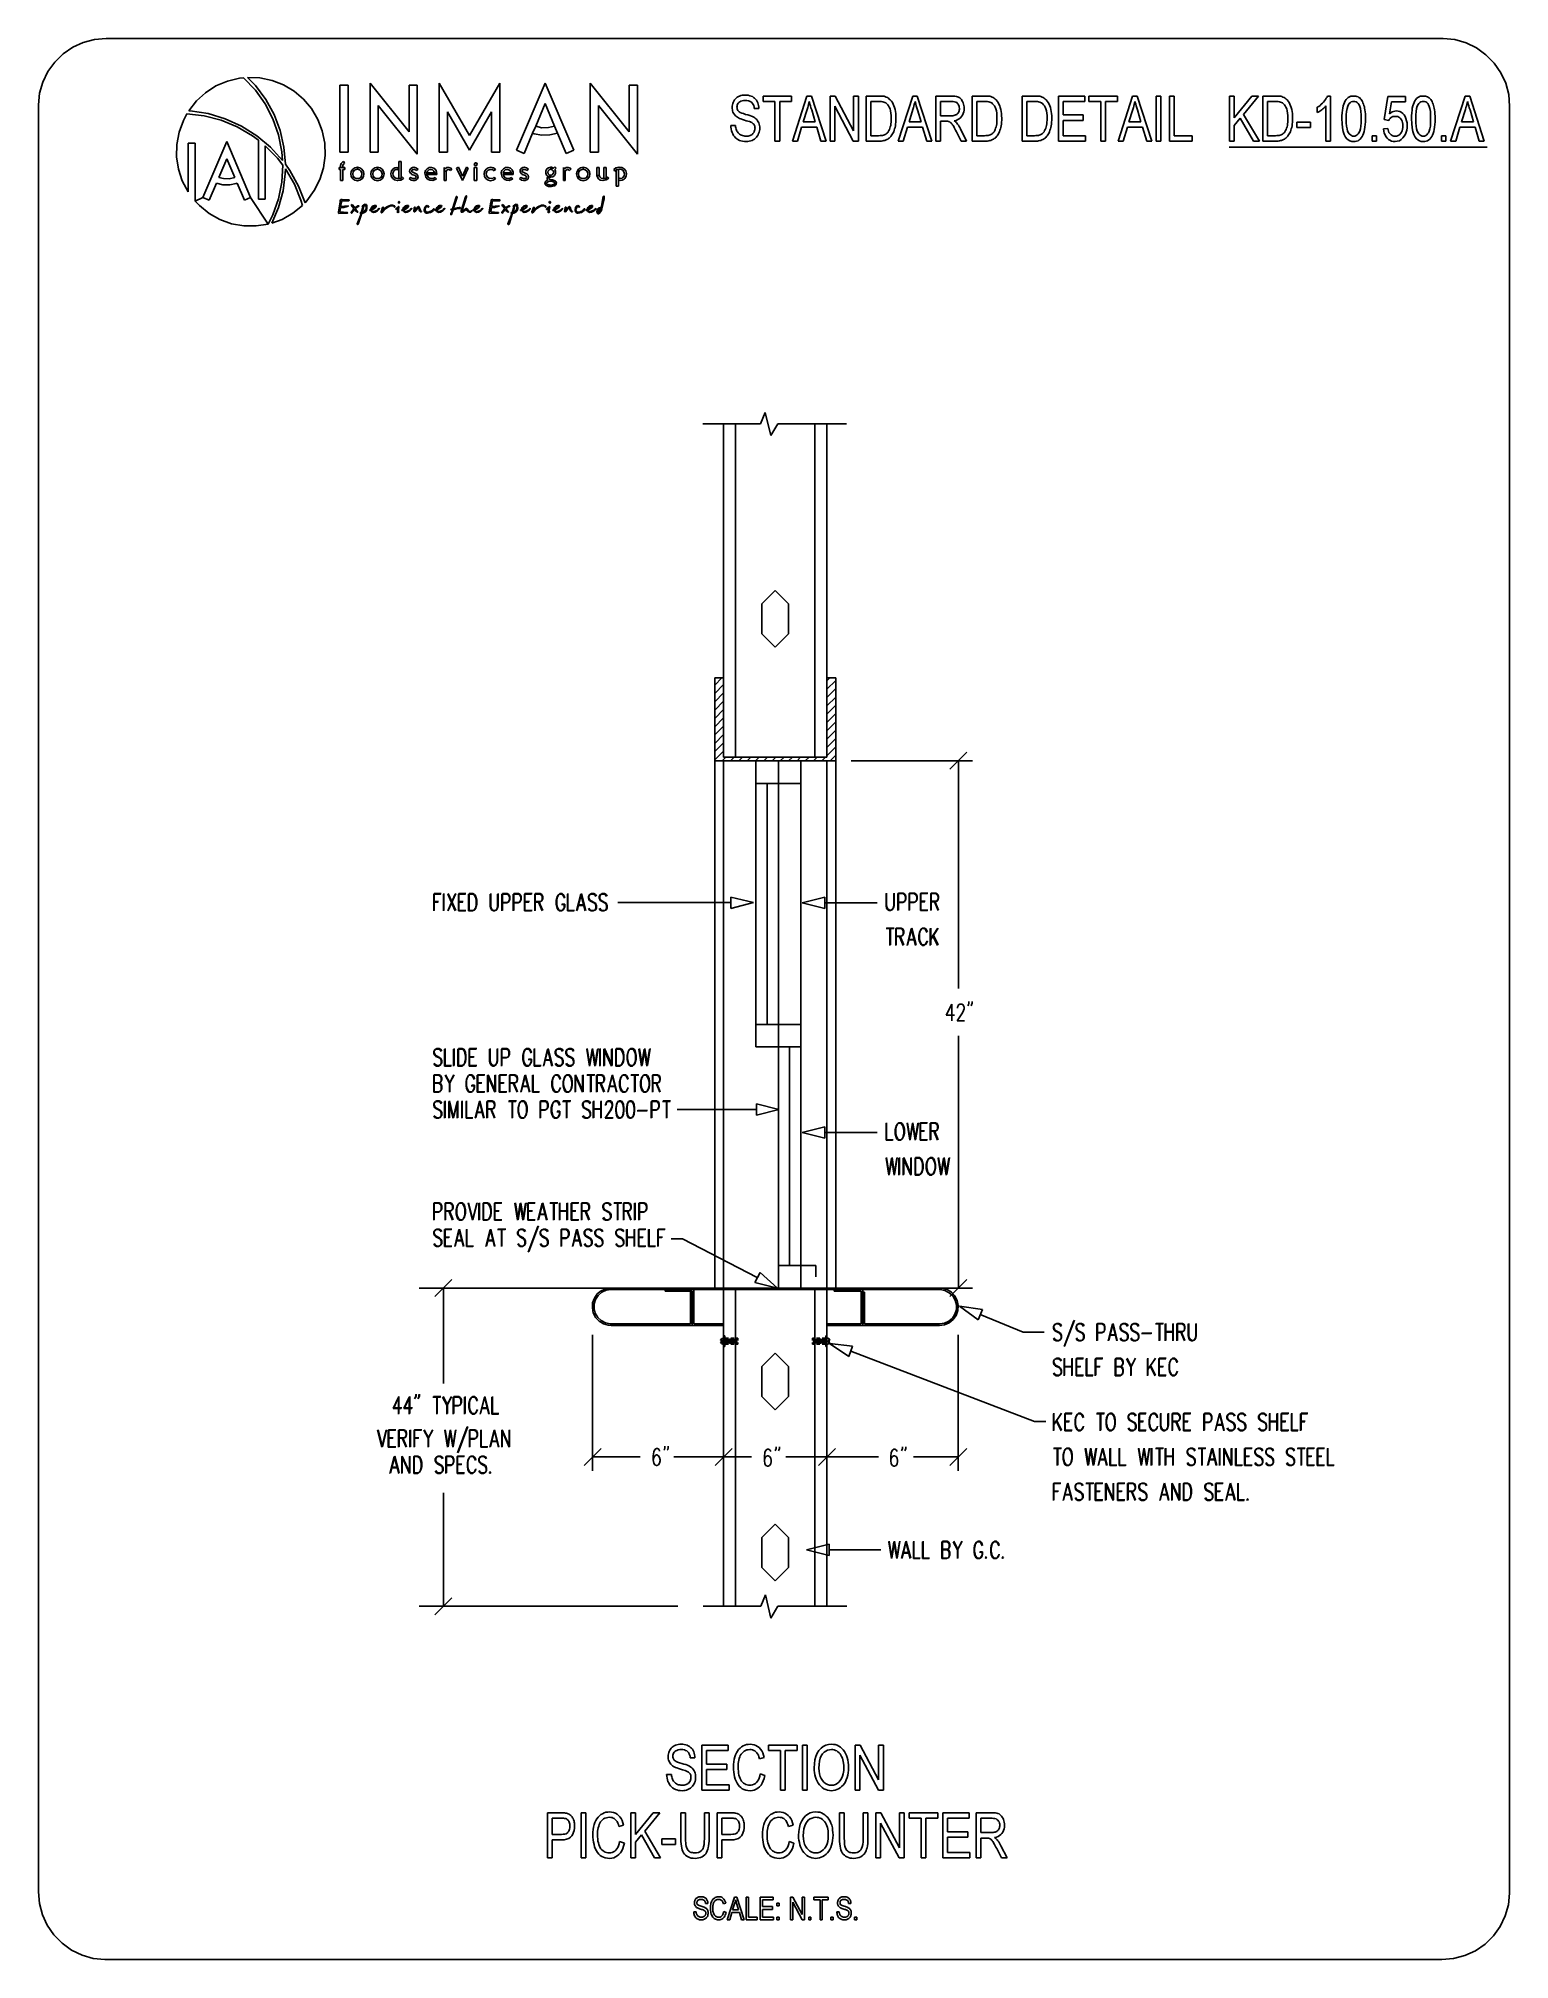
# Model space of a CAD drawing. Header units: metres. Extents: x 12 to 599, y -779 to -12.
import ezdxf

# ---------------------------------------------------------------- set-up
doc = ezdxf.new("R2010")
doc.units = ezdxf.units.M

msp = doc.modelspace()

# ---------------------------------------------------------------- linework, layer by layer
for p, q in [((29.94, -13.86), (25.74, -15.78)), ((34.44, -12.66), (29.94, -13.86)), ((39.06, -12.24), (34.44, -12.66)), ((572.1, -12.24), (39.06, -12.24)), ((572.64, -12.24), (572.1, -12.24)), ((577.26, -12.72), (572.64, -12.24)), ((581.76, -14.04), (577.26, -12.72)), ((585.96, -16.02), (581.76, -14.04)), ((18.6, -21.66), (15.84, -25.44)), ((21.9, -18.42), (18.6, -21.66)), ((25.74, -15.78), (21.9, -18.42)), ((589.68, -18.78), (585.96, -16.02)), ((592.98, -22.08), (589.68, -18.78)), ((595.62, -25.92), (592.98, -22.08)), ((13.86, -29.64), (12.54, -34.08)), ((15.84, -25.44), (13.86, -29.64)), ((82.92, -31.2), (87.48, -29.28)), ((87.48, -29.28), (92.28, -28.08)), ((92.28, -28.08), (93.96, -27.9)), ((93.96, -27.9), (98.64, -32.82)), ((95.52, -27.78), (100.44, -27.96)), ((98.64, -31.08), (95.52, -27.78)), ((100.44, -27.96), (105.3, -28.98)), ((105.3, -28.98), (109.92, -30.78)), ((159.96, -49.56), (144.42, -30.06)), ((144.42, -30.06), (144.42, -57.66)), ((172.02, -30.06), (172.02, -57.66)), ((184.08, -50.94), (172.02, -30.06)), ((196.14, -30.06), (184.08, -50.94)), ((196.14, -57.66), (196.14, -30.06)), ((214.26, -30.06), (202.8, -56.88)), ((225.66, -56.88), (214.26, -30.06)), ((247.8, -49.56), (232.26, -30.06)), ((232.26, -30.06), (232.26, -57.66)), ((597.54, -30.12), (595.62, -25.92)), ((598.74, -34.62), (597.54, -30.12)), ((12.54, -34.08), (12.06, -38.7)), ((72.06, -41.1), (75.12, -37.2)), ((75.12, -37.2), (78.78, -33.9)), ((78.78, -33.9), (82.92, -31.2)), ((102.78, -36.54), (98.64, -31.08)), ((98.64, -32.82), (102.54, -38.34)), ((106.08, -42.54), (102.78, -36.54)), ((109.92, -30.78), (114.12, -33.3)), ((114.12, -33.3), (117.9, -36.48)), ((117.9, -36.48), (121.08, -40.26)), ((135.6, -30.9), (132.3, -30.9)), ((132.3, -30.9), (132.3, -57.66)), ((135.6, -57.66), (135.6, -30.9)), ((163.26, -30.9), (159.96, -30.9)), ((159.96, -30.9), (159.96, -49.56)), ((163.26, -58.44), (163.26, -30.9)), ((210.48, -47.28), (214.26, -38.16)), ((214.26, -38.16), (218.04, -47.28)), ((251.1, -30.9), (247.8, -30.9)), ((247.8, -30.9), (247.8, -49.56)), ((251.1, -58.44), (251.1, -30.9)), ((289.02, -38.76), (289.14, -38.22)), ((289.14, -38.22), (289.32, -37.74)), ((289.32, -37.74), (289.5, -37.26)), ((289.5, -37.26), (289.8, -36.78)), ((289.8, -36.78), (290.1, -36.42)), ((290.1, -36.42), (290.52, -36.06)), ((290.52, -36.06), (290.88, -35.7)), ((290.88, -35.7), (291.36, -35.46)), ((291.3, -38.1), (291.06, -38.46)), ((291.6, -37.8), (291.3, -38.1)), ((291.36, -35.46), (291.84, -35.22)), ((291.96, -37.5), (291.6, -37.8)), ((291.84, -35.22), (292.38, -35.04)), ((292.38, -37.26), (291.96, -37.5)), ((292.38, -35.04), (292.92, -34.92)), ((292.86, -37.14), (292.38, -37.26)), ((293.46, -37.02), (292.86, -37.14)), ((292.92, -34.92), (293.46, -34.86)), ((293.46, -34.86), (294.06, -34.86)), ((294.12, -37.02), (293.46, -37.02)), ((294.06, -34.86), (294.72, -34.86)), ((294.78, -37.02), (294.12, -37.02)), ((294.72, -34.86), (295.32, -34.92)), ((295.38, -37.14), (294.78, -37.02)), ((295.32, -34.92), (295.92, -35.1)), ((295.86, -37.32), (295.38, -37.14)), ((296.34, -37.5), (295.86, -37.32)), ((295.92, -35.1), (296.46, -35.28)), ((296.7, -37.8), (296.34, -37.5)), ((296.46, -35.28), (296.94, -35.46)), ((297, -38.16), (296.7, -37.8)), ((296.94, -35.46), (297.42, -35.76)), ((297.3, -38.58), (297, -38.16)), ((297.42, -35.76), (297.84, -36.12)), ((297.84, -36.12), (298.26, -36.48)), ((298.26, -36.48), (298.56, -36.9)), ((298.56, -36.9), (298.86, -37.38)), ((298.86, -37.38), (299.1, -37.92)), ((299.1, -37.92), (299.28, -38.46)), ((301.2, -37.38), (301.2, -35.22)), ((301.2, -35.22), (312.6, -35.22)), ((305.94, -37.38), (301.2, -37.38)), ((305.94, -53.22), (305.94, -37.38)), ((312.6, -37.38), (307.86, -37.38)), ((307.86, -37.38), (307.86, -53.22)), ((312.6, -35.22), (312.6, -37.38)), ((312.9, -53.22), (318.72, -35.22)), ((318.72, -35.22), (320.52, -35.22)), ((319.5, -37.98), (319.38, -38.58)), ((319.62, -37.38), (319.5, -37.98)), ((319.74, -37.86), (319.62, -37.38)), ((319.92, -38.46), (319.74, -37.86)), ((320.52, -35.22), (326.34, -53.22)), ((327.96, -53.22), (327.96, -35.22)), ((327.96, -35.22), (329.94, -35.22)), ((329.94, -35.22), (337.32, -49.14)), ((337.32, -49.14), (337.32, -35.22)), ((337.32, -35.22), (339.24, -35.22)), ((339.24, -35.22), (339.24, -53.22)), ((342.42, -53.22), (342.42, -35.22)), ((342.42, -35.22), (347.34, -35.22)), ((347.34, -37.38), (344.28, -37.38)), ((344.28, -37.38), (344.28, -51.06)), ((347.34, -35.22), (347.94, -35.22)), ((347.94, -37.38), (347.34, -37.38)), ((347.94, -35.22), (348.54, -35.22)), ((348.54, -37.44), (347.94, -37.38)), ((348.54, -35.22), (349.08, -35.28)), ((349.02, -37.5), (348.54, -37.44)), ((349.44, -37.62), (349.02, -37.5)), ((349.08, -35.28), (349.5, -35.34)), ((349.8, -37.74), (349.44, -37.62)), ((349.5, -35.34), (349.86, -35.46)), ((350.22, -37.98), (349.8, -37.74)), ((349.86, -35.46), (350.34, -35.64)), ((350.58, -38.28), (350.22, -37.98)), ((350.34, -35.64), (350.82, -35.82)), ((351, -38.7), (350.58, -38.28)), ((350.82, -35.82), (351.24, -36.12)), ((351.24, -36.12), (351.6, -36.42)), ((351.6, -36.42), (351.96, -36.72)), ((351.96, -36.72), (352.44, -37.26)), ((352.44, -37.26), (352.8, -37.8)), ((352.8, -37.8), (353.16, -38.46)), ((355.14, -53.22), (360.96, -35.22)), ((360.96, -35.22), (362.76, -35.22)), ((361.74, -37.98), (361.56, -38.58)), ((361.86, -37.38), (361.74, -37.98)), ((361.98, -37.86), (361.86, -37.38)), ((362.16, -38.46), (361.98, -37.86)), ((362.76, -35.22), (368.52, -53.22)), ((370.14, -53.22), (370.14, -35.22)), ((370.14, -35.22), (376.44, -35.22)), ((376.5, -37.38), (372.06, -37.38)), ((372.06, -37.38), (372.06, -43.14)), ((376.44, -35.22), (377.16, -35.22)), ((377.1, -37.38), (376.5, -37.38)), ((377.64, -37.5), (377.1, -37.38)), ((377.16, -35.22), (377.76, -35.28)), ((378.12, -37.62), (377.64, -37.5)), ((377.76, -35.28), (378.36, -35.4)), ((378.48, -37.86), (378.12, -37.62)), ((378.36, -35.4), (378.84, -35.52)), ((378.84, -38.16), (378.48, -37.86)), ((378.84, -35.52), (379.26, -35.7)), ((379.08, -38.52), (378.84, -38.16)), ((379.26, -35.7), (379.68, -35.94)), ((379.68, -35.94), (379.98, -36.18)), ((379.98, -36.18), (380.34, -36.54)), ((380.34, -36.54), (380.58, -36.96)), ((380.58, -36.96), (380.82, -37.44)), ((380.82, -37.44), (381.06, -37.92)), ((381.06, -37.92), (381.24, -38.46)), ((384.6, -53.22), (384.6, -35.22)), ((384.6, -35.22), (389.58, -35.22)), ((389.52, -37.38), (386.52, -37.38)), ((386.52, -37.38), (386.52, -51.06)), ((390.18, -37.38), (389.52, -37.38)), ((389.58, -35.22), (390.18, -35.22)), ((390.18, -35.22), (390.78, -35.22)), ((390.78, -37.44), (390.18, -37.38)), ((390.78, -35.22), (391.26, -35.28)), ((391.26, -37.5), (390.78, -37.44)), ((391.26, -35.28), (391.74, -35.34)), ((391.68, -37.62), (391.26, -37.5)), ((392.04, -37.74), (391.68, -37.62)), ((391.74, -35.34), (392.1, -35.46)), ((392.46, -37.98), (392.04, -37.74)), ((392.1, -35.46), (392.58, -35.64)), ((392.82, -38.28), (392.46, -37.98)), ((392.58, -35.64), (393.06, -35.82)), ((393.18, -38.7), (392.82, -38.28)), ((393.06, -35.82), (393.48, -36.12)), ((393.48, -36.12), (393.84, -36.42)), ((393.84, -36.42), (394.2, -36.72)), ((394.2, -36.72), (394.62, -37.26)), ((394.62, -37.26), (395.04, -37.8)), ((395.04, -37.8), (395.34, -38.46)), ((404.58, -53.22), (404.58, -35.22)), ((404.58, -35.22), (409.5, -35.22)), ((409.5, -37.38), (406.44, -37.38)), ((406.44, -37.38), (406.44, -51.06)), ((409.5, -35.22), (410.16, -35.22)), ((410.16, -37.38), (409.5, -37.38)), ((410.16, -35.22), (410.7, -35.22)), ((410.7, -37.44), (410.16, -37.38)), ((410.7, -35.22), (411.24, -35.28)), ((411.18, -37.5), (410.7, -37.44)), ((411.66, -37.62), (411.18, -37.5)), ((411.24, -35.28), (411.66, -35.34)), ((411.66, -35.34), (412.08, -35.46)), ((411.96, -37.74), (411.66, -37.62)), ((412.38, -37.98), (411.96, -37.74)), ((412.08, -35.46), (412.56, -35.64)), ((412.8, -38.28), (412.38, -37.98)), ((412.56, -35.64), (412.98, -35.82)), ((413.16, -38.7), (412.8, -38.28)), ((412.98, -35.82), (413.4, -36.12)), ((413.4, -36.12), (413.82, -36.42)), ((413.82, -36.42), (414.18, -36.72)), ((414.18, -36.72), (414.6, -37.26)), ((414.6, -37.26), (414.96, -37.8)), ((414.96, -37.8), (415.32, -38.46)), ((419.04, -53.22), (419.04, -35.22)), ((419.04, -35.22), (429.6, -35.22)), ((429.6, -37.38), (420.9, -37.38)), ((420.9, -37.38), (420.9, -42.78)), ((429.6, -35.22), (429.6, -37.38)), ((431.16, -37.38), (431.16, -35.22)), ((431.16, -35.22), (442.62, -35.22)), ((435.96, -37.38), (431.16, -37.38)), ((435.96, -53.22), (435.96, -37.38)), ((442.62, -37.38), (437.82, -37.38)), ((437.82, -37.38), (437.82, -53.22)), ((442.62, -35.22), (442.62, -37.38)), ((442.92, -53.22), (448.68, -35.22)), ((448.68, -35.22), (450.48, -35.22)), ((449.46, -37.98), (449.34, -38.58)), ((449.58, -37.38), (449.46, -37.98)), ((449.76, -37.86), (449.58, -37.38)), ((449.94, -38.46), (449.76, -37.86)), ((450.48, -35.22), (456.3, -53.22)), ((458.04, -53.22), (458.04, -35.22)), ((458.04, -35.22), (459.96, -35.22)), ((459.96, -35.22), (459.96, -53.22)), ((463.44, -53.22), (463.44, -35.22)), ((463.44, -35.22), (465.3, -35.22)), ((465.3, -35.22), (465.3, -51.06)), ((487.38, -53.22), (487.38, -35.22)), ((487.38, -35.22), (489.24, -35.22)), ((489.24, -35.22), (489.24, -43.86)), ((489.24, -43.86), (496.26, -35.22)), ((498.96, -35.22), (492.9, -42.54)), ((496.26, -35.22), (498.96, -35.22)), ((500.7, -53.22), (500.7, -35.22)), ((500.7, -35.22), (505.62, -35.22)), ((505.62, -37.38), (502.56, -37.38)), ((502.56, -37.38), (502.56, -51.06)), ((505.62, -35.22), (506.28, -35.22)), ((506.28, -37.38), (505.62, -37.38)), ((506.28, -35.22), (506.82, -35.22)), ((506.82, -37.44), (506.28, -37.38)), ((506.82, -35.22), (507.36, -35.28)), ((507.3, -37.5), (506.82, -37.44)), ((507.72, -37.62), (507.3, -37.5)), ((507.36, -35.28), (507.78, -35.34)), ((508.08, -37.74), (507.72, -37.62)), ((507.78, -35.34), (508.2, -35.46)), ((508.5, -37.98), (508.08, -37.74)), ((508.2, -35.46), (508.62, -35.64)), ((508.92, -38.28), (508.5, -37.98)), ((508.62, -35.64), (509.1, -35.82)), ((509.28, -38.7), (508.92, -38.28)), ((509.1, -35.82), (509.52, -36.12)), ((509.52, -36.12), (509.94, -36.42)), ((509.94, -36.42), (510.3, -36.72)), ((510.3, -36.72), (510.72, -37.26)), ((510.72, -37.26), (511.08, -37.8)), ((511.08, -37.8), (511.44, -38.46)), ((523.98, -38.52), (524.46, -38.1)), ((524.46, -38.1), (524.88, -37.62)), ((524.88, -37.62), (525.3, -37.08)), ((525.3, -37.08), (525.66, -36.6)), ((525.66, -36.6), (525.96, -36.12)), ((525.96, -36.12), (526.26, -35.64)), ((526.26, -35.64), (526.44, -35.22)), ((526.44, -35.22), (527.58, -35.22)), ((527.58, -35.22), (527.58, -53.22)), ((532.98, -38.4), (533.22, -37.74)), ((533.22, -37.74), (533.52, -37.14)), ((533.52, -37.14), (533.88, -36.66)), ((533.88, -36.66), (534.3, -36.18)), ((534.3, -36.18), (534.72, -35.82)), ((534.72, -35.82), (535.2, -35.58)), ((535.14, -38.16), (534.84, -38.58)), ((535.56, -37.8), (535.14, -38.16)), ((535.2, -35.58), (535.74, -35.34)), ((535.92, -37.56), (535.56, -37.8)), ((535.74, -35.34), (536.28, -35.22)), ((536.4, -37.38), (535.92, -37.56)), ((536.28, -35.22), (536.88, -35.22)), ((536.88, -37.38), (536.4, -37.38)), ((536.88, -35.22), (537.36, -35.22)), ((537.36, -37.44), (536.88, -37.38)), ((537.36, -35.22), (537.78, -35.28)), ((537.84, -37.56), (537.36, -37.44)), ((537.78, -35.28), (538.2, -35.4)), ((538.26, -37.86), (537.84, -37.56)), ((538.2, -35.4), (538.62, -35.58)), ((538.68, -38.22), (538.26, -37.86)), ((538.62, -35.58), (538.98, -35.76)), ((539.04, -38.76), (538.68, -38.22)), ((538.98, -35.76), (539.34, -36)), ((539.34, -36), (539.64, -36.3)), ((539.64, -36.3), (539.94, -36.66)), ((539.94, -36.66), (540.18, -37.02)), ((540.18, -37.02), (540.42, -37.44)), ((540.42, -37.44), (540.6, -37.92)), ((540.6, -37.92), (540.78, -38.4)), ((549.12, -44.58), (550.56, -35.4)), ((550.56, -35.4), (557.52, -35.4)), ((552, -37.56), (551.22, -42.36)), ((557.52, -37.56), (552, -37.56)), ((557.52, -35.4), (557.52, -37.56)), ((560.7, -38.4), (561, -37.74)), ((561, -37.74), (561.3, -37.14)), ((561.3, -37.14), (561.66, -36.66)), ((561.66, -36.66), (562.02, -36.18)), ((562.02, -36.18), (562.5, -35.82)), ((562.5, -35.82), (562.98, -35.58)), ((562.92, -38.16), (562.62, -38.58)), ((563.28, -37.8), (562.92, -38.16)), ((562.98, -35.58), (563.46, -35.34)), ((563.7, -37.56), (563.28, -37.8)), ((563.46, -35.34), (564.06, -35.22)), ((564.18, -37.38), (563.7, -37.56)), ((564.06, -35.22), (564.66, -35.22)), ((564.66, -37.38), (564.18, -37.38)), ((564.66, -35.22), (565.14, -35.22)), ((565.14, -37.44), (564.66, -37.38)), ((565.14, -35.22), (565.56, -35.28)), ((565.62, -37.56), (565.14, -37.44)), ((565.56, -35.28), (565.98, -35.4)), ((566.04, -37.86), (565.62, -37.56)), ((565.98, -35.4), (566.34, -35.58)), ((566.46, -38.22), (566.04, -37.86)), ((566.34, -35.58), (566.7, -35.76)), ((566.76, -38.76), (566.46, -38.22)), ((566.7, -35.76), (567.06, -36)), ((567.06, -36), (567.42, -36.3)), ((567.42, -36.3), (567.66, -36.66)), ((567.66, -36.66), (567.96, -37.02)), ((567.96, -37.02), (568.2, -37.44)), ((568.2, -37.44), (568.38, -37.92)), ((568.38, -37.92), (568.56, -38.4)), ((575.58, -53.22), (581.4, -35.22)), ((581.4, -35.22), (583.2, -35.22)), ((582.18, -37.98), (582.06, -38.58)), ((582.3, -37.38), (582.18, -37.98)), ((582.42, -37.86), (582.3, -37.38)), ((582.6, -38.46), (582.42, -37.86)), ((583.2, -35.22), (589.02, -53.22)), ((599.1, -39.24), (598.74, -34.62)), ((12.06, -38.7), (12.06, -39.24)), ((12.06, -39.24), (12.06, -751.62)), ((68.16, -49.68), (69.9, -45)), ((69.9, -45), (71.34, -42.3)), ((71.34, -42.3), (78.24, -43.08)), ((72.66, -41.16), (72.06, -41.1)), ((79.74, -42.24), (72.66, -41.16)), ((78.24, -43.08), (84.96, -44.88)), ((86.58, -44.28), (79.74, -42.24)), ((84.96, -44.88), (91.38, -47.52)), ((93.12, -47.22), (86.58, -44.28)), ((102.54, -38.34), (105.6, -44.34)), ((105.6, -44.34), (107.88, -50.76)), ((108.54, -48.96), (106.08, -42.54)), ((121.08, -40.26), (123.6, -44.52)), ((123.6, -44.52), (125.34, -49.14)), ((147.66, -57.66), (147.66, -39)), ((147.66, -39), (163.26, -58.44)), ((175.32, -57.66), (175.32, -41.52)), ((175.32, -41.52), (184.08, -56.88)), ((184.08, -56.88), (192.84, -41.52)), ((192.84, -41.52), (192.84, -57.66)), ((235.56, -39), (251.1, -58.44)), ((235.56, -57.66), (235.56, -39)), ((288.9, -39.24), (289.02, -38.76)), ((288.9, -39.78), (288.9, -39.24)), ((288.9, -40.26), (288.9, -39.78)), ((288.96, -40.74), (288.9, -40.26)), ((289.08, -41.16), (288.96, -40.74)), ((289.2, -41.64), (289.08, -41.16)), ((289.44, -42), (289.2, -41.64)), ((289.62, -42.42), (289.44, -42)), ((289.92, -42.78), (289.62, -42.42)), ((290.22, -43.08), (289.92, -42.78)), ((290.58, -43.44), (290.22, -43.08)), ((291, -43.68), (290.58, -43.44)), ((290.82, -39.24), (290.76, -39.66)), ((290.76, -39.66), (290.82, -40.02)), ((290.88, -38.82), (290.82, -39.24)), ((290.82, -40.02), (290.88, -40.38)), ((291.06, -38.46), (290.88, -38.82)), ((290.88, -40.38), (291, -40.68)), ((291, -40.68), (291.12, -40.98)), ((291.36, -43.92), (291, -43.68)), ((291.12, -40.98), (291.36, -41.28)), ((291.36, -41.28), (291.66, -41.52)), ((291.84, -44.16), (291.36, -43.92)), ((291.66, -41.52), (292.08, -41.76)), ((292.38, -44.34), (291.84, -44.16)), ((292.08, -41.76), (292.68, -42)), ((293.04, -44.58), (292.38, -44.34)), ((292.68, -42), (293.4, -42.24)), ((293.82, -44.82), (293.04, -44.58)), ((293.4, -42.24), (294.24, -42.54)), ((294.54, -45.06), (293.82, -44.82)), ((294.24, -42.54), (295.14, -42.78)), ((295.2, -45.24), (294.54, -45.06)), ((295.14, -42.78), (295.92, -43.02)), ((295.74, -45.42), (295.2, -45.24)), ((296.16, -45.54), (295.74, -45.42)), ((295.92, -43.02), (296.58, -43.26)), ((296.4, -45.66), (296.16, -45.54)), ((296.76, -45.84), (296.4, -45.66)), ((296.58, -43.26), (297.06, -43.44)), ((297.06, -46.08), (296.76, -45.84)), ((297.06, -43.44), (297.48, -43.68)), ((297.48, -39.06), (297.3, -38.58)), ((297.6, -39.66), (297.48, -39.06)), ((297.48, -43.68), (297.96, -43.98)), ((297.72, -40.26), (297.6, -39.66)), ((299.58, -40.26), (297.72, -40.26)), ((297.96, -43.98), (298.38, -44.28)), ((298.38, -44.28), (298.74, -44.64)), ((298.74, -44.64), (299.04, -45.06)), ((299.04, -45.06), (299.28, -45.48)), ((299.28, -38.46), (299.46, -39)), ((299.28, -45.48), (299.52, -45.96)), ((299.46, -39), (299.52, -39.6)), ((299.52, -39.6), (299.58, -40.26)), ((299.52, -45.96), (299.7, -46.44)), ((318.84, -40.56), (317.22, -45.48)), ((317.22, -45.48), (322.02, -45.48)), ((319.02, -39.84), (318.84, -40.56)), ((319.2, -39.24), (319.02, -39.84)), ((319.38, -38.58), (319.2, -39.24)), ((320.16, -39.12), (319.92, -38.46)), ((320.34, -39.9), (320.16, -39.12)), ((320.64, -40.74), (320.34, -39.9)), ((322.02, -45.48), (320.64, -40.74)), ((337.2, -53.22), (329.82, -39.24)), ((329.82, -39.24), (329.82, -53.22)), ((351.3, -39.18), (351, -38.7)), ((351.6, -39.72), (351.3, -39.18)), ((351.9, -40.38), (351.6, -39.72)), ((352.08, -41.16), (351.9, -40.38)), ((352.26, -42), (352.08, -41.16)), ((352.32, -43.02), (352.26, -42)), ((352.26, -46.26), (352.32, -45.6)), ((352.38, -44.04), (352.32, -43.02)), ((352.32, -45.6), (352.38, -44.88)), ((352.38, -44.88), (352.38, -44.04)), ((353.16, -38.46), (353.46, -39.12)), ((353.46, -39.12), (353.7, -39.84)), ((353.7, -39.84), (353.88, -40.62)), ((353.88, -40.62), (354.06, -41.4)), ((354.06, -41.4), (354.18, -42.24)), ((354.18, -45.66), (354.12, -46.38)), ((354.18, -42.24), (354.24, -43.14)), ((354.24, -44.88), (354.18, -45.66)), ((354.24, -43.14), (354.24, -44.1)), ((354.24, -44.1), (354.24, -44.88)), ((361.02, -40.56), (359.46, -45.48)), ((359.46, -45.48), (364.26, -45.48)), ((361.26, -39.84), (361.02, -40.56)), ((361.44, -39.24), (361.26, -39.84)), ((361.56, -38.58), (361.44, -39.24)), ((362.34, -39.12), (362.16, -38.46)), ((362.58, -39.9), (362.34, -39.12)), ((362.82, -40.74), (362.58, -39.9)), ((364.26, -45.48), (362.82, -40.74)), ((372.06, -43.14), (376.02, -43.14)), ((374.22, -45.3), (372.06, -45.3)), ((372.06, -45.3), (372.06, -53.22)), ((374.46, -45.3), (374.22, -45.3)), ((374.7, -45.3), (374.46, -45.3)), ((374.94, -45.3), (374.7, -45.3)), ((375.06, -45.36), (374.94, -45.3)), ((375.24, -45.36), (375.06, -45.36)), ((375.42, -45.42), (375.24, -45.36)), ((375.6, -45.48), (375.42, -45.42)), ((375.72, -45.6), (375.6, -45.48)), ((375.9, -45.72), (375.72, -45.6)), ((376.08, -45.84), (375.9, -45.72)), ((376.02, -43.14), (376.5, -43.08)), ((376.26, -46.02), (376.08, -45.84)), ((376.5, -43.08), (376.98, -43.08)), ((376.98, -43.08), (377.4, -43.02)), ((377.4, -43.02), (377.76, -42.9)), ((378.24, -44.94), (377.46, -45.12)), ((377.46, -45.12), (377.76, -45.3)), ((377.76, -42.9), (378.06, -42.78)), ((377.76, -45.3), (378, -45.48)), ((378, -45.48), (378.18, -45.66)), ((378.06, -42.78), (378.36, -42.66)), ((378.18, -45.66), (378.36, -45.84)), ((378.9, -44.64), (378.24, -44.94)), ((378.36, -42.66), (378.6, -42.48)), ((378.36, -45.84), (378.54, -46.02)), ((378.6, -42.48), (378.78, -42.24)), ((378.78, -42.24), (379.02, -42)), ((379.5, -44.34), (378.9, -44.64)), ((379.02, -42), (379.14, -41.76)), ((379.26, -38.88), (379.08, -38.52)), ((379.14, -41.76), (379.32, -41.46)), ((379.44, -39.24), (379.26, -38.88)), ((379.32, -41.46), (379.44, -41.16)), ((379.5, -39.72), (379.44, -39.24)), ((379.44, -41.16), (379.5, -40.86)), ((379.56, -40.2), (379.5, -39.72)), ((379.5, -40.86), (379.56, -40.5)), ((380.04, -43.92), (379.5, -44.34)), ((379.56, -40.5), (379.56, -40.2)), ((380.46, -43.44), (380.04, -43.92)), ((380.82, -42.84), (380.46, -43.44)), ((381.06, -42.24), (380.82, -42.84)), ((381.3, -41.58), (381.06, -42.24)), ((381.24, -38.46), (381.36, -39)), ((381.42, -40.92), (381.3, -41.58)), ((381.36, -39), (381.42, -39.54)), ((381.42, -39.54), (381.42, -40.14)), ((381.42, -40.14), (381.42, -40.92)), ((393.54, -39.18), (393.18, -38.7)), ((393.84, -39.72), (393.54, -39.18)), ((394.14, -40.38), (393.84, -39.72)), ((394.32, -41.16), (394.14, -40.38)), ((394.44, -42), (394.32, -41.16)), ((394.56, -43.02), (394.44, -42)), ((394.44, -46.26), (394.5, -45.6)), ((394.5, -45.6), (394.56, -44.88)), ((394.56, -44.04), (394.56, -43.02)), ((394.56, -44.88), (394.56, -44.04)), ((395.34, -38.46), (395.64, -39.12)), ((395.64, -39.12), (395.88, -39.84)), ((395.88, -39.84), (396.12, -40.62)), ((396.12, -40.62), (396.24, -41.4)), ((396.24, -41.4), (396.36, -42.24)), ((396.36, -42.24), (396.42, -43.14)), ((396.42, -45.66), (396.36, -46.38)), ((396.42, -43.14), (396.48, -44.1)), ((396.48, -44.88), (396.42, -45.66)), ((396.48, -44.1), (396.48, -44.88)), ((413.46, -39.18), (413.16, -38.7)), ((413.82, -39.72), (413.46, -39.18)), ((414.06, -40.38), (413.82, -39.72)), ((414.3, -41.16), (414.06, -40.38)), ((414.42, -42), (414.3, -41.16)), ((414.54, -43.02), (414.42, -42)), ((414.42, -46.26), (414.48, -45.6)), ((414.48, -45.6), (414.54, -44.88)), ((414.54, -44.04), (414.54, -43.02)), ((414.54, -44.88), (414.54, -44.04)), ((415.32, -38.46), (415.62, -39.12)), ((415.62, -39.12), (415.86, -39.84)), ((415.86, -39.84), (416.04, -40.62)), ((416.04, -40.62), (416.22, -41.4)), ((416.22, -41.4), (416.34, -42.24)), ((416.34, -45.66), (416.28, -46.38)), ((416.34, -42.24), (416.4, -43.14)), ((416.4, -44.88), (416.34, -45.66)), ((416.4, -43.14), (416.4, -44.1)), ((416.4, -44.1), (416.4, -44.88)), ((420.9, -42.78), (429, -42.78)), ((429, -44.94), (420.9, -44.94)), ((420.9, -44.94), (420.9, -51.06)), ((429, -42.78), (429, -44.94)), ((448.8, -40.56), (447.18, -45.48)), ((447.18, -45.48), (451.98, -45.48)), ((448.98, -39.84), (448.8, -40.56)), ((449.16, -39.24), (448.98, -39.84)), ((449.34, -38.58), (449.16, -39.24)), ((450.12, -39.12), (449.94, -38.46)), ((450.36, -39.9), (450.12, -39.12)), ((450.6, -40.74), (450.36, -39.9)), ((451.98, -45.48), (450.6, -40.74)), ((491.64, -44.04), (489.24, -46.92)), ((496.86, -53.22), (491.64, -44.04)), ((492.9, -42.54), (499.26, -53.22)), ((509.58, -39.18), (509.28, -38.7)), ((509.88, -39.72), (509.58, -39.18)), ((510.18, -40.38), (509.88, -39.72)), ((510.36, -41.16), (510.18, -40.38)), ((510.54, -42), (510.36, -41.16)), ((510.6, -43.02), (510.54, -42)), ((510.54, -46.26), (510.6, -45.6)), ((510.66, -44.04), (510.6, -43.02)), ((510.6, -45.6), (510.66, -44.88)), ((510.66, -44.88), (510.66, -44.04)), ((511.44, -38.46), (511.74, -39.12)), ((511.74, -39.12), (511.98, -39.84)), ((511.98, -39.84), (512.16, -40.62)), ((512.16, -40.62), (512.34, -41.4)), ((512.34, -41.4), (512.46, -42.24)), ((512.46, -45.66), (512.4, -46.38)), ((512.46, -42.24), (512.52, -43.14)), ((512.52, -44.88), (512.46, -45.66)), ((512.52, -43.14), (512.52, -44.1)), ((512.52, -44.1), (512.52, -44.88)), ((514.14, -47.82), (514.14, -45.66)), ((514.14, -45.66), (519.6, -45.66)), ((519.6, -45.66), (519.6, -47.82)), ((522.36, -39.72), (522.96, -39.36)), ((522.36, -41.82), (522.36, -39.72)), ((522.72, -41.64), (522.36, -41.82)), ((523.02, -41.46), (522.72, -41.64)), ((522.96, -39.36), (523.5, -38.94)), ((523.44, -41.22), (523.02, -41.46)), ((523.8, -40.98), (523.44, -41.22)), ((523.5, -38.94), (523.98, -38.52)), ((524.22, -40.68), (523.8, -40.98)), ((524.58, -40.38), (524.22, -40.68)), ((524.94, -40.08), (524.58, -40.38)), ((525.3, -39.78), (524.94, -40.08)), ((525.54, -39.48), (525.3, -39.78)), ((525.84, -39.18), (525.54, -39.48)), ((525.84, -53.22), (525.84, -39.18)), ((532.2, -43.08), (532.26, -41.94)), ((532.2, -44.28), (532.2, -43.08)), ((532.26, -46.2), (532.2, -44.28)), ((532.26, -41.94), (532.38, -40.92)), ((532.38, -40.92), (532.56, -40.02)), ((532.56, -40.02), (532.74, -39.18)), ((532.74, -39.18), (532.98, -38.4)), ((534.06, -41.4), (533.94, -42.72)), ((533.94, -42.72), (533.94, -44.28)), ((533.94, -44.28), (533.94, -45.9)), ((533.94, -45.9), (534.06, -47.22)), ((534.24, -40.26), (534.06, -41.4)), ((534.54, -39.3), (534.24, -40.26)), ((534.84, -38.58), (534.54, -39.3)), ((539.34, -39.42), (539.04, -38.76)), ((539.58, -40.26), (539.34, -39.42)), ((539.7, -41.4), (539.58, -40.26)), ((539.82, -42.72), (539.7, -41.4)), ((539.7, -47.22), (539.82, -45.9)), ((539.88, -44.28), (539.82, -42.72)), ((539.82, -45.9), (539.88, -44.28)), ((540.78, -38.4), (540.96, -38.94)), ((540.96, -38.94), (541.14, -39.48)), ((541.14, -39.48), (541.26, -40.08)), ((541.26, -40.08), (541.38, -40.74)), ((541.38, -40.74), (541.5, -41.52)), ((541.5, -41.52), (541.56, -42.36)), ((541.56, -45.48), (541.5, -46.62)), ((541.56, -42.36), (541.56, -43.26)), ((541.56, -43.26), (541.62, -44.28)), ((541.62, -44.28), (541.56, -45.48)), ((550.86, -44.94), (549.12, -44.58)), ((551.04, -44.64), (550.86, -44.94)), ((551.22, -44.4), (551.04, -44.64)), ((551.22, -42.36), (551.76, -41.94)), ((551.4, -44.16), (551.22, -44.4)), ((551.64, -43.92), (551.4, -44.16)), ((551.88, -43.74), (551.64, -43.92)), ((551.76, -41.94), (552.24, -41.58)), ((552.18, -43.56), (551.88, -43.74)), ((552.42, -43.44), (552.18, -43.56)), ((552.24, -41.58), (552.78, -41.34)), ((552.78, -43.38), (552.42, -43.44)), ((552.78, -41.34), (553.32, -41.22)), ((553.08, -43.32), (552.78, -43.38)), ((553.44, -43.32), (553.08, -43.32)), ((553.32, -41.22), (553.86, -41.16)), ((553.98, -43.32), (553.44, -43.32)), ((553.86, -41.16), (554.58, -41.22)), ((554.52, -43.44), (553.98, -43.32)), ((554.94, -43.68), (554.52, -43.44)), ((554.58, -41.22), (555.24, -41.4)), ((555.36, -43.98), (554.94, -43.68)), ((555.24, -41.4), (555.84, -41.7)), ((555.72, -44.34), (555.36, -43.98)), ((555.96, -44.76), (555.72, -44.34)), ((555.84, -41.7), (556.44, -42.18)), ((556.2, -45.24), (555.96, -44.76)), ((556.38, -45.84), (556.2, -45.24)), ((556.44, -46.44), (556.38, -45.84)), ((556.44, -42.18), (556.98, -42.78)), ((556.98, -42.78), (557.4, -43.44)), ((557.4, -43.44), (557.76, -44.22)), ((557.76, -44.22), (558, -45.06)), ((558, -45.06), (558.18, -45.96)), ((558.18, -45.96), (558.24, -46.98)), ((559.98, -43.08), (560.04, -41.94)), ((559.98, -44.28), (559.98, -43.08)), ((560.04, -46.2), (559.98, -44.28)), ((560.04, -41.94), (560.16, -40.92)), ((560.16, -40.92), (560.28, -40.02)), ((560.28, -40.02), (560.46, -39.18)), ((560.46, -39.18), (560.7, -38.4)), ((561.84, -41.4), (561.72, -42.72)), ((561.72, -42.72), (561.72, -44.28)), ((561.72, -44.28), (561.72, -45.9)), ((561.72, -45.9), (561.84, -47.22)), ((562.02, -40.26), (561.84, -41.4)), ((562.26, -39.3), (562.02, -40.26)), ((562.62, -38.58), (562.26, -39.3)), ((567.06, -39.42), (566.76, -38.76)), ((567.3, -40.26), (567.06, -39.42)), ((567.48, -41.4), (567.3, -40.26)), ((567.6, -42.72), (567.48, -41.4)), ((567.48, -47.22), (567.6, -45.9)), ((567.6, -44.28), (567.6, -42.72)), ((567.6, -45.9), (567.6, -44.28)), ((568.56, -38.4), (568.74, -38.94)), ((568.74, -38.94), (568.92, -39.48)), ((568.92, -39.48), (569.04, -40.08)), ((569.04, -40.08), (569.16, -40.74)), ((569.16, -40.74), (569.22, -41.52)), ((569.22, -41.52), (569.28, -42.36)), ((569.28, -42.36), (569.34, -43.26)), ((569.34, -45.48), (569.28, -46.62)), ((569.34, -43.26), (569.34, -44.28)), ((569.34, -44.28), (569.34, -45.48)), ((581.52, -40.56), (579.9, -45.48)), ((579.9, -45.48), (584.7, -45.48)), ((581.7, -39.84), (581.52, -40.56)), ((581.88, -39.24), (581.7, -39.84)), ((582.06, -38.58), (581.88, -39.24)), ((582.84, -39.12), (582.6, -38.46)), ((583.02, -39.9), (582.84, -39.12)), ((583.32, -40.74), (583.02, -39.9)), ((584.7, -45.48), (583.32, -40.74)), ((599.1, -751.62), (599.1, -39.24)), ((67.32, -54.54), (68.16, -49.68)), ((87.24, -53.34), (77.7, -75.66)), ((96.72, -75.66), (87.24, -53.34)), ((91.38, -47.52), (97.44, -51.06)), ((99.18, -51.06), (93.12, -47.22)), ((97.44, -51.06), (99.84, -52.86)), ((104.7, -55.62), (99.18, -51.06)), ((99.84, -52.86), (99.84, -76.32)), ((107.88, -50.76), (109.2, -57.42)), ((110.04, -55.62), (108.54, -48.96)), ((125.34, -49.14), (126.36, -54)), ((205.92, -58.2), (209.28, -50.04)), ((209.28, -50.04), (210.48, -47.28)), ((209.28, -50.04), (210.48, -47.28)), ((209.94, -50.28), (209.28, -50.04)), ((213, -50.82), (209.94, -50.28)), ((210.48, -47.28), (213, -47.88)), ((213, -47.88), (215.58, -47.82)), ((216.12, -50.76), (213, -50.82)), ((215.58, -47.82), (218.04, -47.28)), ((219.18, -50.04), (216.12, -50.76)), ((218.04, -47.28), (219.18, -50.04)), ((218.04, -47.28), (219.18, -50.04)), ((219.18, -50.04), (222.6, -58.2)), ((288.3, -46.92), (290.22, -46.92)), ((288.36, -47.64), (288.3, -46.92)), ((288.48, -48.36), (288.36, -47.64)), ((288.6, -49.08), (288.48, -48.36)), ((288.84, -49.74), (288.6, -49.08)), ((289.14, -50.34), (288.84, -49.74)), ((289.44, -50.94), (289.14, -50.34)), ((289.8, -51.42), (289.44, -50.94)), ((290.22, -51.9), (289.8, -51.42)), ((290.22, -46.92), (290.28, -47.46)), ((290.7, -52.26), (290.22, -51.9)), ((290.28, -47.46), (290.34, -47.94)), ((290.34, -47.94), (290.46, -48.42)), ((290.46, -48.42), (290.64, -48.84)), ((290.64, -48.84), (290.76, -49.2)), ((291.18, -52.62), (290.7, -52.26)), ((290.76, -49.2), (291, -49.56)), ((291, -49.56), (291.24, -49.86)), ((291.78, -52.92), (291.18, -52.62)), ((291.24, -49.86), (291.54, -50.16)), ((291.54, -50.16), (291.84, -50.4)), ((292.38, -53.1), (291.78, -52.92)), ((291.84, -50.4), (292.26, -50.64)), ((292.26, -50.64), (292.62, -50.88)), ((293.04, -53.28), (292.38, -53.1)), ((292.62, -50.88), (293.04, -51)), ((293.04, -51), (293.52, -51.12)), ((293.76, -53.34), (293.04, -53.28)), ((293.52, -51.12), (293.94, -51.18)), ((294.48, -53.4), (293.76, -53.34)), ((293.94, -51.18), (294.42, -51.24)), ((294.42, -51.24), (294.84, -51.18)), ((295.14, -53.34), (294.48, -53.4)), ((294.84, -51.18), (295.26, -51.18)), ((295.68, -53.28), (295.14, -53.34)), ((295.26, -51.18), (295.68, -51.06)), ((295.68, -51.06), (296.04, -50.94)), ((296.28, -53.1), (295.68, -53.28)), ((296.04, -50.94), (296.34, -50.82)), ((296.82, -52.92), (296.28, -53.1)), ((296.34, -50.82), (296.7, -50.64)), ((296.7, -50.64), (296.94, -50.4)), ((297.3, -52.68), (296.82, -52.92)), ((296.94, -50.4), (297.18, -50.16)), ((297.3, -46.26), (297.06, -46.08)), ((297.18, -50.16), (297.42, -49.92)), ((297.54, -46.5), (297.3, -46.26)), ((297.78, -52.38), (297.3, -52.68)), ((297.42, -49.92), (297.6, -49.62)), ((297.66, -46.68), (297.54, -46.5)), ((297.6, -49.62), (297.72, -49.32)), ((297.78, -46.98), (297.66, -46.68)), ((297.72, -49.32), (297.84, -49.02)), ((297.9, -47.22), (297.78, -46.98)), ((298.2, -52.02), (297.78, -52.38)), ((297.84, -49.02), (297.96, -48.72)), ((297.96, -47.52), (297.9, -47.22)), ((297.96, -47.82), (297.96, -47.52)), ((298.02, -48.12), (297.96, -47.82)), ((297.96, -48.42), (298.02, -48.12)), ((297.96, -48.72), (297.96, -48.42)), ((298.62, -51.66), (298.2, -52.02)), ((298.92, -51.18), (298.62, -51.66)), ((299.22, -50.7), (298.92, -51.18)), ((299.46, -50.22), (299.22, -50.7)), ((299.64, -49.68), (299.46, -50.22)), ((299.76, -49.14), (299.64, -49.68)), ((299.7, -46.44), (299.76, -46.92)), ((299.76, -46.92), (299.88, -47.46)), ((299.88, -48.6), (299.76, -49.14)), ((299.88, -47.46), (299.88, -48)), ((299.88, -48), (299.88, -48.6)), ((307.86, -53.22), (305.94, -53.22)), ((314.94, -53.22), (312.9, -53.22)), ((316.56, -47.64), (314.94, -53.22)), ((322.68, -47.64), (316.56, -47.64)), ((324.3, -53.22), (322.68, -47.64)), ((326.34, -53.22), (324.3, -53.22)), ((329.82, -53.22), (327.96, -53.22)), ((339.24, -53.22), (337.2, -53.22)), ((347.58, -53.22), (342.42, -53.22)), ((344.28, -51.06), (347.34, -51.06)), ((347.34, -51.06), (347.94, -51)), ((348.06, -53.16), (347.58, -53.22)), ((347.94, -51), (348.42, -51)), ((348.54, -53.16), (348.06, -53.16)), ((348.42, -51), (348.84, -50.94)), ((349.02, -53.1), (348.54, -53.16)), ((348.84, -50.94), (349.26, -50.82)), ((349.44, -52.98), (349.02, -53.1)), ((349.26, -50.82), (349.62, -50.7)), ((349.86, -52.92), (349.44, -52.98)), ((349.62, -50.7), (349.92, -50.58)), ((350.28, -52.74), (349.86, -52.92)), ((349.92, -50.58), (350.22, -50.4)), ((350.22, -50.4), (350.46, -50.22)), ((350.64, -52.62), (350.28, -52.74)), ((350.46, -50.22), (350.7, -50.04)), ((350.94, -52.44), (350.64, -52.62)), ((350.7, -50.04), (350.94, -49.8)), ((350.94, -49.8), (351.18, -49.44)), ((351.3, -52.2), (350.94, -52.44)), ((351.18, -49.44), (351.42, -49.02)), ((351.6, -52.02), (351.3, -52.2)), ((351.42, -49.02), (351.66, -48.54)), ((351.84, -51.72), (351.6, -52.02)), ((351.66, -48.54), (351.84, -48.06)), ((351.84, -48.06), (351.96, -47.52)), ((352.14, -51.42), (351.84, -51.72)), ((351.96, -47.52), (352.14, -46.92)), ((352.14, -46.92), (352.26, -46.26)), ((352.38, -51.12), (352.14, -51.42)), ((352.62, -50.76), (352.38, -51.12)), ((352.86, -50.34), (352.62, -50.76)), ((353.1, -49.92), (352.86, -50.34)), ((353.34, -49.44), (353.1, -49.92)), ((353.52, -48.9), (353.34, -49.44)), ((353.7, -48.36), (353.52, -48.9)), ((353.88, -47.76), (353.7, -48.36)), ((354, -47.1), (353.88, -47.76)), ((354.12, -46.38), (354, -47.1)), ((357.12, -53.22), (355.14, -53.22)), ((358.8, -47.64), (357.12, -53.22)), ((364.86, -47.64), (358.8, -47.64)), ((366.54, -53.22), (364.86, -47.64)), ((368.52, -53.22), (366.54, -53.22)), ((372.06, -53.22), (370.14, -53.22)), ((376.44, -46.2), (376.26, -46.02)), ((376.62, -46.44), (376.44, -46.2)), ((376.8, -46.74), (376.62, -46.44)), ((377.04, -47.04), (376.8, -46.74)), ((377.28, -47.4), (377.04, -47.04)), ((377.52, -47.82), (377.28, -47.4)), ((377.76, -48.36), (377.52, -47.82)), ((378.06, -48.9), (377.76, -48.36)), ((378.36, -49.5), (378.06, -48.9)), ((380.22, -53.22), (378.36, -49.5)), ((378.54, -46.02), (378.84, -46.44)), ((378.84, -46.44), (379.14, -46.86)), ((379.14, -46.86), (379.44, -47.34)), ((379.44, -47.34), (379.74, -47.82)), ((379.74, -47.82), (380.04, -48.36)), ((380.04, -48.36), (382.44, -53.22)), ((382.44, -53.22), (380.22, -53.22)), ((389.76, -53.22), (384.6, -53.22)), ((386.52, -51.06), (389.58, -51.06)), ((389.58, -51.06), (390.12, -51)), ((390.3, -53.16), (389.76, -53.22)), ((390.12, -51), (390.66, -51)), ((390.78, -53.16), (390.3, -53.16)), ((390.66, -51), (391.08, -50.94)), ((391.26, -53.1), (390.78, -53.16)), ((391.08, -50.94), (391.5, -50.82)), ((391.68, -52.98), (391.26, -53.1)), ((391.5, -50.82), (391.86, -50.7)), ((392.1, -52.92), (391.68, -52.98)), ((391.86, -50.7), (392.16, -50.58)), ((392.46, -52.74), (392.1, -52.92)), ((392.16, -50.58), (392.46, -50.4)), ((392.46, -50.4), (392.7, -50.22)), ((392.82, -52.62), (392.46, -52.74)), ((392.7, -50.22), (392.94, -50.04)), ((393.18, -52.44), (392.82, -52.62)), ((392.94, -50.04), (393.12, -49.8)), ((393.12, -49.8), (393.42, -49.44)), ((393.48, -52.2), (393.18, -52.44)), ((393.42, -49.44), (393.66, -49.02)), ((393.78, -52.02), (393.48, -52.2)), ((393.66, -49.02), (393.84, -48.54)), ((394.08, -51.72), (393.78, -52.02)), ((393.84, -48.54), (394.02, -48.06)), ((394.02, -48.06), (394.2, -47.52)), ((394.38, -51.42), (394.08, -51.72)), ((394.2, -47.52), (394.32, -46.92)), ((394.32, -46.92), (394.44, -46.26)), ((394.62, -51.12), (394.38, -51.42)), ((394.86, -50.76), (394.62, -51.12)), ((395.1, -50.34), (394.86, -50.76)), ((395.34, -49.92), (395.1, -50.34)), ((395.58, -49.44), (395.34, -49.92)), ((395.76, -48.9), (395.58, -49.44)), ((395.94, -48.36), (395.76, -48.9)), ((396.06, -47.76), (395.94, -48.36)), ((396.24, -47.1), (396.06, -47.76)), ((396.36, -46.38), (396.24, -47.1)), ((409.74, -53.22), (404.58, -53.22)), ((406.44, -51.06), (409.56, -51.06)), ((409.56, -51.06), (410.1, -51)), ((410.22, -53.16), (409.74, -53.22)), ((410.1, -51), (410.58, -51)), ((410.76, -53.16), (410.22, -53.16)), ((410.58, -51), (411.06, -50.94)), ((411.18, -53.1), (410.76, -53.16)), ((411.06, -50.94), (411.42, -50.82)), ((411.66, -52.98), (411.18, -53.1)), ((411.42, -50.82), (411.78, -50.7)), ((412.02, -52.92), (411.66, -52.98)), ((411.78, -50.7), (412.08, -50.58)), ((412.44, -52.74), (412.02, -52.92)), ((412.08, -50.58), (412.38, -50.4)), ((412.38, -50.4), (412.68, -50.22)), ((412.8, -52.62), (412.44, -52.74)), ((412.68, -50.22), (412.86, -50.04)), ((413.16, -52.44), (412.8, -52.62)), ((412.86, -50.04), (413.1, -49.8)), ((413.1, -49.8), (413.34, -49.44)), ((413.46, -52.2), (413.16, -52.44)), ((413.34, -49.44), (413.58, -49.02)), ((413.76, -52.02), (413.46, -52.2)), ((413.58, -49.02), (413.82, -48.54)), ((414.06, -51.72), (413.76, -52.02)), ((413.82, -48.54), (414, -48.06)), ((414, -48.06), (414.18, -47.52)), ((414.3, -51.42), (414.06, -51.72)), ((414.18, -47.52), (414.3, -46.92)), ((414.3, -46.92), (414.42, -46.26)), ((414.54, -51.12), (414.3, -51.42)), ((414.84, -50.76), (414.54, -51.12)), ((415.08, -50.34), (414.84, -50.76)), ((415.32, -49.92), (415.08, -50.34)), ((415.5, -49.44), (415.32, -49.92)), ((415.68, -48.9), (415.5, -49.44)), ((415.86, -48.36), (415.68, -48.9)), ((416.04, -47.76), (415.86, -48.36)), ((416.16, -47.1), (416.04, -47.76)), ((416.28, -46.38), (416.16, -47.1)), ((429.84, -53.22), (419.04, -53.22)), ((420.9, -51.06), (429.84, -51.06)), ((429.84, -51.06), (429.84, -53.22)), ((437.82, -53.22), (435.96, -53.22)), ((444.9, -53.22), (442.92, -53.22)), ((446.58, -47.64), (444.9, -53.22)), ((452.64, -47.64), (446.58, -47.64)), ((454.32, -53.22), (452.64, -47.64)), ((456.3, -53.22), (454.32, -53.22)), ((459.96, -53.22), (458.04, -53.22)), ((472.38, -53.22), (463.44, -53.22)), ((465.3, -51.06), (472.38, -51.06)), ((472.38, -51.06), (472.38, -53.22)), ((489.24, -53.22), (487.38, -53.22)), ((489.24, -46.92), (489.24, -53.22)), ((499.26, -53.22), (496.86, -53.22)), ((505.86, -53.22), (500.7, -53.22)), ((502.56, -51.06), (505.68, -51.06)), ((505.68, -51.06), (506.22, -51)), ((506.34, -53.16), (505.86, -53.22)), ((506.22, -51), (506.7, -51)), ((506.82, -53.16), (506.34, -53.16)), ((506.7, -51), (507.18, -50.94)), ((507.3, -53.1), (506.82, -53.16)), ((507.18, -50.94), (507.54, -50.82)), ((507.72, -52.98), (507.3, -53.1)), ((507.54, -50.82), (507.9, -50.7)), ((508.14, -52.92), (507.72, -52.98)), ((507.9, -50.7), (508.2, -50.58)), ((508.56, -52.74), (508.14, -52.92)), ((508.2, -50.58), (508.5, -50.4)), ((508.5, -50.4), (508.74, -50.22)), ((508.92, -52.62), (508.56, -52.74)), ((508.74, -50.22), (508.98, -50.04)), ((509.28, -52.44), (508.92, -52.62)), ((508.98, -50.04), (509.22, -49.8)), ((509.22, -49.8), (509.46, -49.44)), ((509.58, -52.2), (509.28, -52.44)), ((509.46, -49.44), (509.7, -49.02)), ((509.88, -52.02), (509.58, -52.2)), ((509.7, -49.02), (509.94, -48.54)), ((510.12, -51.72), (509.88, -52.02)), ((509.94, -48.54), (510.12, -48.06)), ((510.12, -48.06), (510.3, -47.52)), ((510.42, -51.42), (510.12, -51.72)), ((510.3, -47.52), (510.42, -46.92)), ((510.42, -46.92), (510.54, -46.26)), ((510.66, -51.12), (510.42, -51.42)), ((510.9, -50.76), (510.66, -51.12)), ((511.2, -50.34), (510.9, -50.76)), ((511.38, -49.92), (511.2, -50.34)), ((511.62, -49.44), (511.38, -49.92)), ((511.8, -48.9), (511.62, -49.44)), ((511.98, -48.36), (511.8, -48.9)), ((512.16, -47.76), (511.98, -48.36)), ((512.28, -47.1), (512.16, -47.76)), ((512.4, -46.38), (512.28, -47.1)), ((519.6, -47.82), (514.14, -47.82)), ((527.58, -53.22), (525.84, -53.22)), ((532.44, -47.88), (532.26, -46.2)), ((532.74, -49.32), (532.44, -47.88)), ((533.1, -50.58), (532.74, -49.32)), ((533.64, -51.6), (533.1, -50.58)), ((534.12, -52.26), (533.64, -51.6)), ((534.06, -47.22), (534.24, -48.36)), ((534.72, -52.74), (534.12, -52.26)), ((534.24, -48.36), (534.48, -49.26)), ((534.48, -49.26), (534.78, -49.86)), ((535.38, -53.1), (534.72, -52.74)), ((534.78, -49.86), (535.14, -50.34)), ((535.14, -50.34), (535.56, -50.76)), ((536.1, -53.34), (535.38, -53.1)), ((535.56, -50.76), (535.98, -51)), ((535.98, -51), (536.4, -51.18)), ((536.88, -53.4), (536.1, -53.34)), ((536.4, -51.18), (536.88, -51.24)), ((536.88, -51.24), (537.36, -51.18)), ((537.48, -53.34), (536.88, -53.4)), ((537.36, -51.18), (537.84, -51)), ((538.08, -53.22), (537.48, -53.34)), ((537.84, -51), (538.26, -50.76)), ((538.62, -53.04), (538.08, -53.22)), ((538.26, -50.76), (538.62, -50.34)), ((538.62, -50.34), (538.98, -49.86)), ((539.1, -52.74), (538.62, -53.04)), ((538.98, -49.86), (539.34, -49.2)), ((539.52, -52.38), (539.1, -52.74)), ((539.34, -49.2), (539.58, -48.36)), ((539.94, -51.96), (539.52, -52.38)), ((539.58, -48.36), (539.7, -47.22)), ((540.24, -51.42), (539.94, -51.96)), ((540.6, -50.82), (540.24, -51.42)), ((540.84, -50.16), (540.6, -50.82)), ((541.08, -49.38), (540.84, -50.16)), ((541.26, -48.54), (541.08, -49.38)), ((541.38, -47.64), (541.26, -48.54)), ((541.5, -46.62), (541.38, -47.64)), ((544.2, -53.22), (544.2, -51.06)), ((544.2, -51.06), (545.94, -51.06)), ((545.94, -53.22), (544.2, -53.22)), ((545.94, -51.06), (545.94, -53.22)), ((548.82, -48.36), (550.56, -48.18)), ((548.94, -49.2), (548.82, -48.36)), ((549.12, -50.04), (548.94, -49.2)), ((549.42, -50.76), (549.12, -50.04)), ((549.78, -51.42), (549.42, -50.76)), ((550.2, -52.02), (549.78, -51.42)), ((550.74, -52.5), (550.2, -52.02)), ((550.56, -48.18), (550.68, -48.72)), ((550.68, -48.72), (550.8, -49.26)), ((551.34, -52.86), (550.74, -52.5)), ((550.8, -49.26), (550.98, -49.74)), ((550.98, -49.74), (551.22, -50.1)), ((551.22, -50.1), (551.52, -50.46)), ((551.94, -53.16), (551.34, -52.86)), ((551.52, -50.46), (551.82, -50.7)), ((551.82, -50.7), (552.18, -50.94)), ((552.66, -53.34), (551.94, -53.16)), ((552.18, -50.94), (552.54, -51.12)), ((552.54, -51.12), (552.96, -51.18)), ((553.38, -53.4), (552.66, -53.34)), ((552.96, -51.18), (553.38, -51.24)), ((553.38, -51.24), (553.92, -51.18)), ((554.28, -53.28), (553.38, -53.4)), ((553.92, -51.18), (554.4, -51.06)), ((555.12, -53.04), (554.28, -53.28)), ((554.4, -51.06), (554.88, -50.82)), ((554.88, -50.82), (555.3, -50.52)), ((555.84, -52.62), (555.12, -53.04)), ((555.3, -50.52), (555.66, -50.1)), ((555.66, -50.1), (555.96, -49.62)), ((556.5, -51.96), (555.84, -52.62)), ((555.96, -49.62), (556.2, -49.08)), ((556.2, -49.08), (556.38, -48.48)), ((556.38, -48.48), (556.44, -47.82)), ((556.5, -47.1), (556.44, -46.44)), ((556.44, -47.82), (556.5, -47.1)), ((557.1, -51.18), (556.5, -51.96)), ((557.52, -50.46), (557.1, -51.18)), ((557.82, -49.68), (557.52, -50.46)), ((558.06, -48.84), (557.82, -49.68)), ((558.18, -47.94), (558.06, -48.84)), ((558.24, -46.98), (558.18, -47.94)), ((560.16, -47.88), (560.04, -46.2)), ((560.46, -49.32), (560.16, -47.88)), ((560.88, -50.58), (560.46, -49.32)), ((561.36, -51.6), (560.88, -50.58)), ((561.9, -52.26), (561.36, -51.6)), ((561.84, -47.22), (562.02, -48.36)), ((562.5, -52.74), (561.9, -52.26)), ((562.02, -48.36), (562.26, -49.26)), ((562.26, -49.26), (562.56, -49.86)), ((563.16, -53.1), (562.5, -52.74)), ((562.56, -49.86), (562.92, -50.34)), ((562.92, -50.34), (563.28, -50.76)), ((563.88, -53.34), (563.16, -53.1)), ((563.28, -50.76), (563.7, -51)), ((563.7, -51), (564.18, -51.18)), ((564.66, -53.4), (563.88, -53.34)), ((564.18, -51.18), (564.66, -51.24)), ((564.66, -51.24), (565.14, -51.18)), ((565.26, -53.34), (564.66, -53.4)), ((565.14, -51.18), (565.62, -51)), ((565.86, -53.22), (565.26, -53.34)), ((565.62, -51), (566.04, -50.76)), ((566.34, -53.04), (565.86, -53.22)), ((566.04, -50.76), (566.4, -50.34)), ((566.82, -52.74), (566.34, -53.04)), ((566.4, -50.34), (566.76, -49.86)), ((566.76, -49.86), (567.06, -49.2)), ((567.3, -52.38), (566.82, -52.74)), ((567.06, -49.2), (567.3, -48.36)), ((567.3, -48.36), (567.48, -47.22)), ((567.66, -51.96), (567.3, -52.38)), ((568.02, -51.42), (567.66, -51.96)), ((568.32, -50.82), (568.02, -51.42)), ((568.62, -50.16), (568.32, -50.82)), ((568.86, -49.38), (568.62, -50.16)), ((569.04, -48.54), (568.86, -49.38)), ((569.16, -47.64), (569.04, -48.54)), ((569.28, -46.62), (569.16, -47.64)), ((571.98, -53.22), (571.98, -51.06)), ((571.98, -51.06), (573.72, -51.06)), ((573.72, -53.22), (571.98, -53.22)), ((573.72, -51.06), (573.72, -53.22)), ((577.62, -53.22), (575.58, -53.22)), ((579.24, -47.64), (577.62, -53.22)), ((585.36, -47.64), (579.24, -47.64)), ((586.98, -53.22), (585.36, -47.64)), ((589.02, -53.22), (586.98, -53.22)), ((67.2, -59.46), (67.32, -54.54)), ((67.98, -64.38), (67.2, -59.46)), ((74.64, -54.06), (71.82, -54.06)), ((71.82, -54.06), (71.82, -73.44)), ((74.64, -77.22), (74.64, -54.06)), ((84.06, -67.68), (87.24, -60.24)), ((87.24, -60.24), (90.42, -67.68)), ((102.54, -76.32), (102.54, -55.08)), ((102.54, -55.08), (107.4, -60.06)), ((109.5, -60.96), (104.7, -55.62)), ((107.4, -60.06), (109.56, -62.82)), ((109.2, -57.42), (109.5, -60.96)), ((110.64, -62.46), (110.04, -55.62)), ((126.48, -58.92), (125.82, -63.84)), ((126.36, -54), (126.48, -58.92)), ((132.3, -57.66), (135.6, -57.66)), ((144.42, -57.66), (147.66, -57.66)), ((172.02, -57.66), (175.32, -57.66)), ((192.84, -57.66), (196.14, -57.66)), ((202.8, -56.88), (205.92, -58.2)), ((222.6, -58.2), (225.66, -56.88)), ((232.26, -57.66), (235.56, -57.66)), ((487.26, -55.62), (590.1, -55.62)), ((69.48, -69.06), (67.98, -64.38)), ((85.86, -68.16), (84.06, -67.68)), ((88.2, -68.22), (85.86, -68.16)), ((90.42, -67.68), (88.2, -68.22)), ((109.56, -62.82), (109.2, -69.54)), ((109.68, -73.08), (110.58, -66.3)), ((110.58, -66.3), (110.64, -64.32)), ((112.32, -64.92), (110.64, -62.46)), ((110.64, -64.32), (114.18, -70.38)), ((115.86, -71.16), (112.32, -64.92)), ((124.38, -68.58), (122.16, -72.96)), ((125.82, -63.84), (124.38, -68.58)), ((132.06, -63.78), (132.06, -64.56)), ((134.28, -63.78), (132.06, -63.78)), ((132.06, -63.78), (134.28, -63.78)), ((132.06, -64.56), (132.6, -64.56)), ((132.6, -62.94), (132.9, -62.1)), ((132.6, -63.78), (132.6, -62.94)), ((133.5, -63.78), (132.6, -63.78)), ((132.6, -64.56), (132.6, -68.94)), ((132.6, -68.94), (133.5, -68.94)), ((132.9, -62.1), (133.56, -61.5)), ((133.74, -62.34), (133.5, -62.82)), ((133.5, -62.82), (133.5, -63.78)), ((133.5, -68.94), (133.5, -64.56)), ((133.5, -64.56), (134.28, -64.56)), ((133.56, -61.5), (133.98, -61.32)), ((134.22, -62.1), (133.74, -62.34)), ((133.98, -61.32), (134.22, -62.1)), ((134.28, -64.56), (134.28, -63.78)), ((136.86, -65.28), (136.68, -66.3)), ((136.68, -66.3), (136.86, -67.32)), ((137.46, -64.44), (136.86, -65.28)), ((136.86, -67.32), (137.46, -68.22)), ((138.3, -63.84), (137.46, -64.44)), ((137.46, -66.3), (137.64, -65.52)), ((137.46, -66.36), (137.46, -66.3)), ((137.64, -67.14), (137.46, -66.36)), ((137.46, -68.22), (138.3, -68.76)), ((137.64, -65.52), (138.18, -64.86)), ((138.18, -67.8), (137.64, -67.14)), ((138.18, -64.86), (138.9, -64.5)), ((138.96, -68.16), (138.18, -67.8)), ((139.32, -63.66), (138.3, -63.84)), ((138.3, -68.76), (139.32, -69)), ((138.9, -64.5), (139.32, -64.44)), ((139.74, -68.16), (138.96, -68.16)), ((140.34, -63.84), (139.32, -63.66)), ((139.32, -63.66), (139.32, -64.44)), ((139.32, -64.44), (139.32, -63.66)), ((139.32, -63.66), (139.32, -64.44)), ((139.32, -64.44), (140.16, -64.68)), ((139.32, -69), (140.34, -68.76)), ((140.52, -67.8), (139.74, -68.16)), ((140.16, -64.68), (140.76, -65.16)), ((141.18, -64.44), (140.34, -63.84)), ((140.34, -68.76), (141.24, -68.22)), ((141, -67.14), (140.52, -67.8)), ((140.76, -65.16), (141.12, -65.88)), ((141.18, -66.3), (141, -67.14)), ((141.12, -65.88), (141.18, -66.3)), ((141.78, -65.28), (141.18, -64.44)), ((141.24, -68.22), (141.78, -67.32)), ((141.96, -66.3), (141.78, -65.28)), ((141.78, -67.32), (141.96, -66.3)), ((144.9, -65.28), (144.66, -66.3)), ((144.66, -66.3), (144.9, -67.32)), ((145.44, -64.44), (144.9, -65.28)), ((144.9, -67.32), (145.44, -68.22)), ((146.34, -63.84), (145.44, -64.44)), ((145.44, -68.22), (146.34, -68.76)), ((145.5, -66.3), (145.68, -65.52)), ((145.5, -66.36), (145.5, -66.3)), ((145.68, -67.14), (145.5, -66.36)), ((145.68, -65.52), (146.16, -64.86)), ((146.22, -67.8), (145.68, -67.14)), ((146.16, -64.86), (146.94, -64.5)), ((146.94, -68.16), (146.22, -67.8)), ((147.36, -63.66), (146.34, -63.84)), ((146.34, -68.76), (147.36, -69)), ((146.94, -64.5), (147.36, -64.44)), ((147.78, -68.16), (146.94, -68.16)), ((148.38, -63.84), (147.36, -63.66)), ((147.36, -63.66), (147.36, -64.44)), ((147.36, -64.44), (147.36, -63.66)), ((147.36, -63.66), (147.36, -64.44)), ((147.36, -64.44), (148.14, -64.68)), ((147.36, -69), (148.38, -68.76)), ((148.5, -67.8), (147.78, -68.16)), ((148.14, -64.68), (148.8, -65.16)), ((149.22, -64.44), (148.38, -63.84)), ((148.38, -68.76), (149.22, -68.22)), ((149.04, -67.14), (148.5, -67.8)), ((148.8, -65.16), (149.16, -65.88)), ((149.22, -66.3), (149.04, -67.14)), ((149.16, -65.88), (149.22, -66.3)), ((149.82, -65.28), (149.22, -64.44)), ((149.22, -68.22), (149.82, -67.32)), ((150, -66.3), (149.82, -65.28)), ((149.82, -67.32), (150, -66.3)), ((153, -65.1), (152.7, -66.06)), ((152.7, -66.06), (152.82, -67.14)), ((152.82, -67.14), (153.36, -68.04)), ((153.66, -64.26), (153, -65.1)), ((153.36, -68.04), (154.14, -68.7)), ((153.48, -66.06), (153.78, -65.28)), ((153.6, -66.9), (153.48, -66.06)), ((154.02, -67.62), (153.6, -66.9)), ((154.32, -63.84), (153.66, -64.26)), ((153.78, -65.28), (154.14, -64.86)), ((154.68, -68.04), (154.02, -67.62)), ((154.14, -64.86), (154.68, -64.56)), ((154.14, -68.7), (155.16, -68.94)), ((155.1, -63.72), (154.32, -63.84)), ((154.68, -64.56), (155.28, -64.56)), ((155.52, -68.16), (154.68, -68.04)), ((155.94, -63.96), (155.1, -63.72)), ((155.16, -68.94), (155.52, -68.94)), ((155.28, -64.56), (155.76, -64.86)), ((155.94, -68.16), (155.52, -68.16)), ((155.52, -68.94), (156.66, -68.82)), ((155.76, -64.86), (155.94, -65.04)), ((156.78, -61.38), (155.94, -61.38)), ((155.94, -61.38), (155.94, -68.16)), ((155.94, -65.04), (155.94, -63.96)), ((155.94, -68.16), (156.78, -68.16)), ((156.78, -68.16), (155.94, -68.16)), ((156.66, -68.82), (157.56, -68.22)), ((156.78, -68.16), (156.78, -61.38)), ((157.26, -67.44), (156.78, -67.86)), ((156.78, -67.86), (156.78, -68.16)), ((157.8, -68.04), (157.26, -67.44)), ((157.56, -68.22), (157.8, -68.04)), ((160.5, -67.62), (159.96, -68.16)), ((159.96, -68.16), (160.74, -68.76)), ((160.26, -64.62), (160.2, -65.34)), ((160.2, -65.34), (160.5, -66)), ((160.68, -64.08), (160.26, -64.62)), ((160.5, -66), (161.04, -66.42)), ((160.74, -67.8), (160.5, -67.62)), ((161.28, -63.72), (160.68, -64.08)), ((161.52, -68.16), (160.74, -67.8)), ((160.74, -68.76), (161.52, -68.94)), ((161.04, -65.04), (161.22, -64.68)), ((161.1, -65.4), (161.04, -65.04)), ((161.04, -66.42), (161.1, -66.48)), ((161.4, -65.64), (161.1, -65.4)), ((161.1, -66.48), (162.36, -66.96)), ((161.22, -64.68), (161.46, -64.5)), ((161.82, -63.66), (161.28, -63.72)), ((162.54, -66.12), (161.4, -65.64)), ((161.46, -64.5), (162.18, -64.5)), ((162.36, -68.16), (161.52, -68.16)), ((161.52, -68.94), (162.3, -68.94)), ((162.72, -63.84), (161.82, -63.66)), ((162.18, -64.5), (162.84, -64.8)), ((162.3, -68.94), (162.96, -68.7)), ((162.36, -66.96), (162.66, -67.2)), ((162.6, -68.04), (162.36, -68.16)), ((162.96, -66.3), (162.54, -66.12)), ((162.78, -67.62), (162.6, -68.04)), ((162.66, -67.2), (162.78, -67.62)), ((163.56, -64.38), (162.72, -63.84)), ((162.84, -64.8), (162.96, -64.92)), ((162.96, -64.92), (163.56, -64.38)), ((163.38, -66.84), (162.96, -66.3)), ((162.96, -68.7), (163.38, -68.22)), ((163.56, -67.5), (163.38, -66.84)), ((163.38, -68.22), (163.56, -67.5)), ((166.5, -64.98), (166.26, -65.88)), ((166.26, -65.88), (166.32, -66.54)), ((166.32, -66.54), (166.62, -67.56)), ((167.16, -64.2), (166.5, -64.98)), ((166.62, -67.56), (167.34, -68.34)), ((167.1, -65.88), (167.34, -65.16)), ((170.22, -65.88), (167.1, -65.88)), ((167.1, -65.88), (167.1, -66.54)), ((167.1, -66.54), (167.1, -65.88)), ((167.1, -66.54), (171, -66.54)), ((167.34, -67.14), (167.1, -66.54)), ((168, -63.78), (167.16, -64.2)), ((167.34, -65.16), (167.88, -64.68)), ((167.88, -67.8), (167.34, -67.14)), ((167.34, -68.34), (168.3, -68.82)), ((167.88, -64.68), (168.6, -64.5)), ((168.66, -68.1), (167.88, -67.8)), ((168.96, -63.72), (168, -63.78)), ((168.3, -68.82), (169.38, -68.94)), ((168.6, -64.5), (169.32, -64.68)), ((169.56, -68.1), (168.66, -68.1)), ((169.86, -64.02), (168.96, -63.72)), ((169.32, -64.68), (169.86, -65.16)), ((169.38, -68.94), (170.4, -68.58)), ((170.34, -67.68), (169.56, -68.1)), ((170.58, -64.68), (169.86, -64.02)), ((169.86, -65.16), (170.16, -65.82)), ((170.16, -65.82), (170.16, -65.88)), ((170.16, -65.88), (171, -66.54)), ((171, -66.54), (170.22, -65.88)), ((170.88, -68.22), (170.34, -67.68)), ((170.4, -68.58), (170.88, -68.22)), ((170.94, -65.58), (170.58, -64.68)), ((171, -66.54), (170.94, -65.58)), ((173.94, -65.16), (173.94, -63.78)), ((173.94, -63.78), (174.42, -64.26)), ((174.78, -65.16), (173.94, -65.16)), ((173.94, -65.16), (173.94, -68.94)), ((174.78, -65.16), (173.94, -65.16)), ((173.94, -68.94), (174.78, -68.94)), ((174.42, -64.26), (175.08, -63.78)), ((175.02, -64.86), (174.78, -65.16)), ((174.78, -68.94), (174.78, -65.16)), ((175.08, -64.8), (175.02, -64.86)), ((175.08, -63.78), (175.86, -63.72)), ((175.56, -64.56), (175.08, -64.8)), ((176.1, -64.62), (175.56, -64.56)), ((175.86, -63.72), (176.64, -63.96)), ((176.46, -64.98), (176.1, -64.62)), ((177.06, -64.32), (176.46, -64.98)), ((176.64, -63.96), (177.06, -64.32)), ((179.64, -63.6), (178.92, -64.02)), ((178.92, -64.02), (181.26, -68.94)), ((181.26, -67.2), (179.64, -63.6)), ((182.88, -63.6), (181.26, -67.2)), ((181.26, -68.94), (183.6, -64.02)), ((183.6, -64.02), (182.88, -63.6)), ((186.06, -62.22), (186, -62.58)), ((186, -62.58), (186.24, -62.88)), ((187.02, -63.72), (186, -63.72)), ((186, -63.72), (186, -68.94)), ((186, -68.94), (187.02, -68.94)), ((186.3, -61.92), (186.06, -62.22)), ((186.24, -62.88), (186.6, -62.94)), ((186.66, -61.86), (186.3, -61.92)), ((186.6, -62.94), (186.96, -62.82)), ((186.96, -62.04), (186.66, -61.86)), ((187.14, -62.4), (186.96, -62.04)), ((186.96, -62.82), (187.14, -62.46)), ((187.02, -68.94), (187.02, -63.72)), ((187.14, -62.46), (187.14, -62.4)), ((189.9, -66.24), (190.08, -65.28)), ((190.08, -67.32), (189.9, -66.24)), ((190.08, -65.28), (190.68, -64.38)), ((190.62, -68.16), (190.08, -67.32)), ((191.46, -68.76), (190.62, -68.16)), ((190.68, -64.38), (191.58, -63.84)), ((190.98, -65.28), (190.68, -66.06)), ((190.68, -66.06), (190.8, -66.9)), ((190.8, -66.9), (191.22, -67.62)), ((191.58, -64.74), (190.98, -65.28)), ((191.22, -67.62), (191.88, -68.04)), ((192.48, -69), (191.46, -68.76)), ((191.58, -63.84), (192.6, -63.66)), ((192.36, -64.5), (191.58, -64.74)), ((191.88, -68.04), (192.66, -68.16)), ((193.2, -64.56), (192.36, -64.5)), ((193.5, -68.82), (192.48, -69)), ((192.6, -63.66), (193.62, -63.9)), ((192.66, -68.16), (193.5, -67.92)), ((193.86, -65.04), (193.2, -64.56)), ((193.5, -67.92), (193.86, -67.62)), ((194.4, -68.22), (193.5, -68.82)), ((193.62, -63.9), (194.46, -64.44)), ((194.46, -64.44), (193.86, -65.04)), ((193.86, -67.62), (194.4, -68.22)), ((197.04, -64.98), (196.74, -65.88)), ((196.74, -65.88), (196.8, -66.54)), ((196.8, -66.54), (197.16, -67.56)), ((197.64, -64.2), (197.04, -64.98)), ((197.16, -67.56), (197.88, -68.34)), ((197.58, -65.88), (197.82, -65.16)), ((200.7, -65.88), (197.58, -65.88)), ((197.58, -65.88), (197.58, -66.54)), ((197.58, -66.54), (197.58, -65.88)), ((197.58, -66.54), (201.48, -66.54)), ((197.82, -67.14), (197.58, -66.54)), ((198.48, -63.78), (197.64, -64.2)), ((197.82, -65.16), (198.36, -64.68)), ((198.36, -67.8), (197.82, -67.14)), ((197.88, -68.34), (198.84, -68.82)), ((198.36, -64.68), (199.08, -64.5)), ((199.2, -68.1), (198.36, -67.8)), ((199.44, -63.72), (198.48, -63.78)), ((198.84, -68.82), (199.86, -68.94)), ((199.08, -64.5), (199.8, -64.68)), ((200.04, -68.1), (199.2, -68.1)), ((200.4, -64.02), (199.44, -63.72)), ((199.8, -64.68), (200.4, -65.16)), ((199.86, -68.94), (200.88, -68.58)), ((200.82, -67.68), (200.04, -68.1)), ((201.06, -64.68), (200.4, -64.02)), ((200.4, -65.16), (200.7, -65.82)), ((200.7, -65.82), (200.7, -65.88)), ((201.48, -66.54), (200.7, -65.88)), ((200.7, -65.88), (201.48, -66.54)), ((201.36, -68.22), (200.82, -67.68)), ((200.88, -68.58), (201.36, -68.22)), ((201.48, -65.58), (201.06, -64.68)), ((201.48, -66.54), (201.48, -65.58)), ((204.54, -67.62), (204, -68.16)), ((204, -68.16), (204.78, -68.76)), ((204.3, -64.62), (204.24, -65.34)), ((204.24, -65.34), (204.54, -66)), ((204.72, -64.08), (204.3, -64.62)), ((204.54, -66), (205.08, -66.42)), ((204.78, -67.8), (204.54, -67.62)), ((205.32, -63.72), (204.72, -64.08)), ((205.56, -68.16), (204.78, -67.8)), ((204.78, -68.76), (205.56, -68.94)), ((205.08, -65.04), (205.26, -64.68)), ((205.14, -65.4), (205.08, -65.04)), ((205.08, -66.42), (205.14, -66.48)), ((205.44, -65.64), (205.14, -65.4)), ((205.14, -66.48), (206.4, -66.96)), ((205.26, -64.68), (205.5, -64.5)), ((205.86, -63.66), (205.32, -63.72)), ((206.58, -66.12), (205.44, -65.64)), ((205.5, -64.5), (206.22, -64.5)), ((206.4, -68.16), (205.56, -68.16)), ((205.56, -68.94), (206.34, -68.94)), ((206.76, -63.84), (205.86, -63.66)), ((206.22, -64.5), (206.88, -64.8)), ((206.34, -68.94), (207, -68.7)), ((206.4, -66.96), (206.7, -67.2)), ((206.64, -68.04), (206.4, -68.16)), ((207, -66.3), (206.58, -66.12)), ((206.82, -67.62), (206.64, -68.04)), ((206.7, -67.2), (206.82, -67.62)), ((207.6, -64.38), (206.76, -63.84)), ((206.88, -64.8), (207, -64.92)), ((207, -64.92), (207.6, -64.38)), ((207.42, -66.84), (207, -66.3)), ((207, -68.7), (207.42, -68.22)), ((207.6, -67.5), (207.42, -66.84)), ((207.42, -68.22), (207.6, -67.5)), ((214.92, -64.32), (214.5, -65.1)), ((214.5, -65.1), (214.5, -65.94)), ((214.5, -65.94), (214.8, -66.78)), ((215.34, -68.7), (214.62, -69.06)), ((214.8, -66.78), (215.46, -67.38)), ((215.58, -63.84), (214.92, -64.32)), ((215.4, -67.32), (215.1, -67.8)), ((215.1, -67.8), (215.1, -68.34)), ((215.1, -68.34), (215.34, -68.7)), ((215.28, -65.64), (215.46, -65.04)), ((215.46, -66.24), (215.28, -65.64)), ((215.88, -67.32), (215.4, -67.32)), ((215.46, -65.04), (215.88, -64.62)), ((215.88, -66.66), (215.46, -66.24)), ((215.46, -67.38), (216.24, -67.62)), ((216.48, -63.6), (215.58, -63.84)), ((215.7, -68.1), (215.82, -67.8)), ((215.82, -68.34), (215.7, -68.1)), ((215.82, -67.8), (216.18, -67.62)), ((215.88, -68.34), (215.82, -68.34)), ((215.88, -64.62), (216.48, -64.44)), ((216.48, -66.84), (215.88, -66.66)), ((216.12, -67.38), (215.88, -67.32)), ((216.36, -68.52), (215.88, -68.34)), ((216.18, -67.62), (216.12, -67.38)), ((216.24, -67.62), (216.54, -67.62)), ((217.14, -68.64), (216.36, -68.52)), ((216.48, -64.44), (216.48, -63.6)), ((216.48, -63.6), (216.48, -64.44)), ((216.72, -63.78), (216.48, -63.6)), ((216.48, -63.6), (217.26, -63.96)), ((216.78, -63.66), (216.48, -63.6)), ((216.48, -64.44), (216.48, -63.6)), ((216.48, -64.44), (217.08, -64.62)), ((217.08, -66.66), (216.48, -66.84)), ((216.54, -67.62), (216.48, -66.84)), ((216.48, -66.84), (216.54, -67.62)), ((216.48, -66.84), (216.54, -67.62)), ((216.54, -67.62), (217.32, -67.44)), ((217.56, -63.96), (216.72, -63.78)), ((217.56, -63.96), (216.78, -63.66)), ((217.08, -64.62), (217.5, -65.04)), ((217.5, -66.18), (217.08, -66.66)), ((218.22, -69.06), (217.14, -68.64)), ((217.26, -63.96), (217.56, -63.96)), ((217.32, -67.44), (218.04, -66.9)), ((217.5, -65.04), (217.68, -65.58)), ((217.68, -65.58), (217.5, -66.18)), ((218.16, -63.42), (217.56, -63.96)), ((218.04, -66.9), (218.4, -66.12)), ((218.1, -64.5), (218.7, -63.96)), ((218.4, -65.22), (218.1, -64.5)), ((218.7, -63.96), (218.16, -63.42)), ((218.4, -66.12), (218.4, -65.22)), ((221.52, -65.16), (221.52, -63.78)), ((221.52, -63.78), (222, -64.26)), ((222.3, -65.16), (221.52, -65.16)), ((221.52, -65.16), (221.52, -68.94)), ((222.3, -65.16), (221.52, -65.16)), ((221.52, -68.94), (222.3, -68.94)), ((222, -64.26), (222.66, -63.78)), ((222.54, -64.86), (222.3, -65.16)), ((222.3, -68.94), (222.3, -65.16)), ((222.66, -64.8), (222.54, -64.86)), ((222.66, -63.78), (223.44, -63.72)), ((223.14, -64.56), (222.66, -64.8)), ((223.62, -64.62), (223.14, -64.56)), ((223.44, -63.72), (224.22, -63.96)), ((224.04, -64.98), (223.62, -64.62)), ((224.64, -64.32), (224.04, -64.98)), ((224.22, -63.96), (224.64, -64.32)), ((226.98, -65.28), (226.74, -66.3)), ((226.74, -66.3), (226.98, -67.32)), ((227.52, -64.44), (226.98, -65.28)), ((226.98, -67.32), (227.52, -68.22)), ((228.42, -63.84), (227.52, -64.44)), ((227.52, -68.22), (228.42, -68.76)), ((227.58, -66.3), (227.76, -65.52)), ((227.58, -66.36), (227.58, -66.3)), ((227.76, -67.14), (227.58, -66.36)), ((227.76, -65.52), (228.24, -64.86)), ((228.3, -67.8), (227.76, -67.14)), ((228.24, -64.86), (229.02, -64.5)), ((229.02, -68.16), (228.3, -67.8)), ((229.44, -63.66), (228.42, -63.84)), ((228.42, -68.76), (229.44, -69)), ((229.02, -64.5), (229.44, -64.44)), ((229.86, -68.16), (229.02, -68.16)), ((230.46, -63.84), (229.44, -63.66)), ((229.44, -63.66), (229.44, -64.44)), ((229.44, -64.44), (229.44, -63.66)), ((229.44, -64.44), (230.22, -64.68)), ((229.44, -69), (230.46, -68.76)), ((230.58, -67.8), (229.86, -68.16)), ((230.22, -64.68), (230.88, -65.16)), ((231.3, -64.44), (230.46, -63.84)), ((230.46, -68.76), (231.3, -68.22)), ((231.12, -67.14), (230.58, -67.8)), ((230.88, -65.16), (231.24, -65.88)), ((231.3, -66.3), (231.12, -67.14)), ((231.24, -65.88), (231.3, -66.3)), ((231.9, -65.28), (231.3, -64.44)), ((231.3, -68.22), (231.9, -67.32)), ((232.08, -66.3), (231.9, -65.28)), ((231.9, -67.32), (232.08, -66.3)), ((235.86, -63.78), (234.84, -63.78)), ((234.84, -63.78), (234.84, -66.9)), ((234.84, -66.9), (235.86, -66.9)), ((234.96, -67.38), (234.84, -66.9)), ((234.84, -66.9), (235.86, -66.9)), ((235.5, -68.22), (234.96, -67.38)), ((236.28, -68.76), (235.5, -68.22)), ((235.86, -66.9), (235.86, -63.78)), ((235.86, -66.84), (236.1, -67.5)), ((235.86, -66.9), (235.86, -66.84)), ((236.1, -67.5), (236.64, -67.98)), ((237.24, -68.94), (236.28, -68.76)), ((236.64, -67.98), (237.36, -68.16)), ((237.36, -68.94), (237.24, -68.94)), ((237.36, -68.16), (237.66, -68.1)), ((238.56, -68.7), (237.36, -68.94)), ((238.56, -63.78), (237.66, -63.78)), ((237.66, -63.78), (237.66, -68.1)), ((237.66, -68.1), (238.56, -68.1)), ((237.66, -68.1), (238.56, -68.1)), ((238.56, -68.1), (238.56, -63.78)), ((238.56, -67.86), (239.04, -67.56)), ((238.56, -68.1), (238.56, -67.86)), ((239.64, -68.04), (238.56, -68.7)), ((239.04, -67.56), (239.1, -67.44)), ((239.1, -67.44), (239.64, -68.04)), ((241.62, -64.56), (242.52, -63.9)), ((242.1, -65.16), (241.62, -64.56)), ((242.64, -64.74), (242.1, -65.16)), ((242.52, -63.9), (243.6, -63.66)), ((243.48, -64.5), (242.64, -64.5)), ((242.64, -64.5), (242.64, -71.16)), ((243.48, -64.5), (242.64, -64.5)), ((242.64, -64.5), (242.64, -64.74)), ((243.6, -64.44), (243.48, -64.5)), ((243.48, -71.16), (243.48, -64.5)), ((243.48, -68.64), (243.48, -67.56)), ((243.48, -67.56), (243.9, -67.98)), ((244.2, -68.88), (243.48, -68.64)), ((243.6, -63.66), (243.84, -63.66)), ((244.44, -64.44), (243.6, -64.44)), ((243.84, -63.66), (244.86, -63.78)), ((243.9, -67.98), (244.5, -68.1)), ((245.04, -68.76), (244.2, -68.88)), ((245.22, -64.8), (244.44, -64.44)), ((244.5, -68.1), (245.04, -67.92)), ((244.86, -63.78), (245.76, -64.32)), ((245.04, -67.92), (245.22, -67.74)), ((245.76, -68.34), (245.04, -68.76)), ((245.7, -65.46), (245.22, -64.8)), ((245.22, -67.74), (245.76, -67.08)), ((245.94, -66.3), (245.7, -65.46)), ((245.76, -64.32), (246.42, -65.1)), ((245.76, -67.08), (245.94, -66.3)), ((246, -68.1), (245.76, -68.34)), ((246.54, -67.14), (246, -68.1)), ((246.42, -65.1), (246.66, -66.12)), ((246.66, -66.12), (246.54, -67.14)), ((71.82, -73.44), (69.48, -69.06)), ((77.7, -75.66), (74.64, -77.22)), ((74.64, -77.22), (77.7, -75.66)), ((77.7, -75.66), (80.22, -76.74)), ((80.22, -76.74), (83.1, -69.96)), ((83.1, -69.96), (85.68, -70.62)), ((85.68, -70.62), (88.38, -70.68)), ((88.38, -70.68), (91.02, -70.08)), ((91.02, -70.08), (91.38, -69.96)), ((91.38, -69.96), (94.26, -76.74)), ((94.26, -76.74), (96.72, -75.66)), ((103.8, -86.34), (96.72, -75.66)), ((96.72, -75.66), (103.8, -86.34)), ((99.84, -76.32), (102.54, -76.32)), ((107.88, -76.2), (105.6, -82.56)), ((109.2, -69.54), (107.88, -76.2)), ((107.88, -79.68), (109.68, -73.08)), ((114.18, -70.38), (116.82, -76.8)), ((118.44, -77.82), (115.86, -71.16)), ((122.16, -72.96), (119.22, -76.98)), ((132.6, -76.68), (132.9, -76.5)), ((132.9, -76.5), (133.2, -76.5)), ((133.2, -76.5), (135.78, -76.62)), ((135.78, -76.62), (136.02, -76.68)), ((177.3, -80.22), (178.74, -75.54)), ((179.16, -75.6), (177.84, -79.62)), ((178.74, -75.54), (178.8, -75.36)), ((178.8, -75.36), (178.98, -75.3)), ((178.98, -75.3), (179.16, -75.42)), ((179.16, -75.42), (179.16, -75.6)), ((180.78, -81.06), (182.52, -75.42)), ((182.94, -75.48), (181.2, -80.94)), ((182.52, -75.42), (182.7, -75.06)), ((182.7, -75.06), (182.88, -75)), ((182.88, -75), (183, -75.12)), ((183, -75.18), (182.94, -75.48)), ((183, -75.12), (183, -75.18)), ((192.78, -76.68), (193.08, -76.5)), ((193.08, -76.5), (193.38, -76.5)), ((193.38, -76.5), (195.96, -76.62)), ((195.96, -76.62), (196.2, -76.68)), ((214.26, -69.48), (214.14, -70.02)), ((214.14, -70.02), (214.32, -70.56)), ((214.62, -69.06), (214.26, -69.48)), ((214.32, -70.56), (214.5, -70.8)), ((214.5, -70.8), (215.64, -71.28)), ((214.74, -70.08), (214.8, -69.78)), ((214.98, -70.32), (214.74, -70.08)), ((214.8, -69.78), (214.92, -69.66)), ((214.92, -69.66), (215.88, -69.24)), ((215.88, -70.68), (214.98, -70.32)), ((215.64, -71.28), (216.84, -71.34)), ((215.88, -69.24), (216.96, -69.24)), ((216.96, -70.74), (215.88, -70.68)), ((216.84, -71.34), (217.98, -70.98)), ((216.96, -69.24), (217.92, -69.6)), ((217.92, -70.32), (216.96, -70.74)), ((217.92, -69.6), (218.1, -69.84)), ((218.22, -70.86), (217.92, -70.32)), ((217.98, -70.32), (217.92, -70.32)), ((217.92, -70.32), (218.22, -70.86)), ((218.1, -70.14), (217.98, -70.32)), ((217.98, -70.98), (218.22, -70.86)), ((218.1, -69.84), (218.1, -70.14)), ((218.58, -69.36), (218.22, -69.06)), ((218.22, -70.86), (218.64, -70.44)), ((218.76, -69.9), (218.58, -69.36)), ((218.64, -70.44), (218.76, -69.9)), ((237.42, -75.3), (236.76, -79.14)), ((236.88, -80.28), (237.78, -76.2)), ((237.54, -75.12), (237.42, -75.24)), ((237.42, -75.24), (237.42, -75.3)), ((237.72, -75.06), (237.54, -75.12)), ((237.84, -75.24), (237.72, -75.06)), ((237.78, -76.2), (237.84, -75.24)), ((242.64, -71.16), (243.48, -71.16)), ((76.32, -78.9), (74.64, -77.22)), ((80.16, -82.02), (76.32, -78.9)), ((84.48, -84.48), (80.16, -82.02)), ((105.6, -82.56), (103.8, -86.34)), ((105.18, -85.98), (107.88, -79.68)), ((113.64, -81.96), (109.32, -84.42)), ((117.48, -78.84), (113.64, -81.96)), ((116.82, -76.8), (117.48, -78.84)), ((119.22, -76.98), (118.44, -77.82)), ((131.76, -81.36), (132.42, -77.58)), ((131.76, -81.66), (131.76, -81.36)), ((131.94, -82.02), (131.76, -81.66)), ((135.36, -81.9), (131.94, -82.02)), ((132.66, -79.68), (132.36, -81.42)), ((132.36, -81.42), (135.42, -81.72)), ((132.42, -77.58), (132.48, -76.98)), ((132.48, -76.98), (132.6, -76.68)), ((133.08, -76.98), (132.66, -79.32)), ((132.66, -79.32), (135.6, -79.02)), ((133.92, -79.68), (132.66, -79.68)), ((135.84, -77.04), (133.08, -76.98)), ((135.78, -79.2), (133.92, -79.68)), ((135.48, -81.84), (135.36, -81.9)), ((135.42, -81.72), (135.48, -81.84)), ((135.6, -79.02), (135.72, -79.02)), ((135.72, -79.02), (135.78, -79.14)), ((135.78, -79.14), (135.78, -79.2)), ((135.96, -76.98), (135.84, -77.04)), ((136.08, -76.86), (135.96, -76.98)), ((136.02, -76.68), (136.08, -76.86)), ((136.86, -78.84), (136.98, -78.6)), ((136.98, -79.02), (136.86, -78.84)), ((136.86, -81.66), (137.76, -80.4)), ((136.86, -81.84), (136.86, -81.66)), ((136.98, -81.96), (136.86, -81.84)), ((136.98, -78.6), (137.22, -78.54)), ((137.16, -79.2), (136.98, -79.02)), ((137.16, -81.9), (136.98, -81.96)), ((138, -80.16), (137.16, -79.2)), ((137.4, -81.36), (137.16, -81.9)), ((137.22, -78.54), (137.34, -78.66)), ((137.34, -78.66), (138.3, -79.86)), ((138.18, -80.46), (137.4, -81.36)), ((137.76, -80.4), (138, -80.16)), ((138.42, -80.82), (138.18, -80.46)), ((138.3, -79.86), (139.56, -79.02)), ((139.38, -81.6), (138.42, -80.82)), ((139.56, -79.32), (138.48, -80.16)), ((138.48, -80.16), (139.26, -81.18)), ((139.2, -86.22), (140.52, -82.92)), ((139.26, -81.18), (139.5, -81.36)), ((139.5, -81.6), (139.38, -81.6)), ((139.5, -81.36), (139.56, -81.48)), ((139.56, -81.48), (139.5, -81.6)), ((139.56, -79.02), (139.92, -79.08)), ((139.86, -79.26), (139.56, -79.32)), ((141.12, -81.96), (139.68, -86.4)), ((139.86, -79.32), (139.86, -79.26)), ((139.98, -79.32), (139.86, -79.32)), ((139.92, -79.08), (140.04, -79.14)), ((140.04, -79.14), (139.98, -79.32)), ((140.4, -81.96), (140.46, -81.84)), ((140.58, -82.08), (140.4, -81.96)), ((140.46, -81.84), (140.52, -81.78)), ((140.52, -81.78), (140.88, -81.66)), ((140.52, -82.92), (140.76, -82.02)), ((140.76, -82.02), (140.58, -82.08)), ((140.88, -81.66), (141.54, -79.62)), ((140.88, -81.66), (141.3, -81.54)), ((141.3, -81.54), (140.88, -81.66)), ((141.54, -81.9), (141.12, -81.96)), ((141.24, -79.2), (141.3, -79.14)), ((141.3, -79.32), (141.24, -79.2)), ((141.3, -79.14), (141.96, -78.6)), ((141.42, -79.32), (141.3, -79.32)), ((141.54, -80.88), (141.3, -81.54)), ((141.3, -81.54), (142.08, -81.24)), ((141.48, -79.32), (141.42, -79.32)), ((141.54, -79.44), (141.48, -79.32)), ((141.9, -79.2), (141.54, -80.88)), ((141.54, -79.62), (141.54, -79.44)), ((142.38, -81.54), (141.54, -81.9)), ((141.96, -79.08), (141.9, -79.2)), ((141.96, -78.6), (142.5, -78.42)), ((142.14, -78.84), (141.96, -79.08)), ((142.08, -81.24), (142.62, -80.64)), ((142.44, -78.84), (142.14, -78.84)), ((142.98, -80.82), (142.38, -81.54)), ((142.68, -79.08), (142.44, -78.84)), ((142.5, -78.42), (142.86, -78.54)), ((142.62, -80.64), (142.68, -80.52)), ((142.86, -79.74), (142.68, -79.08)), ((142.68, -80.52), (142.86, -79.74)), ((142.86, -78.54), (143.1, -78.9)), ((143.16, -80.1), (142.98, -80.82)), ((143.1, -78.9), (143.16, -80.1)), ((144.24, -80.64), (144.36, -80.58)), ((144.24, -80.82), (144.24, -80.64)), ((144.36, -80.88), (144.24, -80.82)), ((144.36, -80.58), (144.6, -80.52)), ((144.6, -80.82), (144.36, -80.88)), ((144.6, -80.46), (144.96, -79.68)), ((144.6, -80.52), (144.6, -80.46)), ((144.6, -80.82), (145.02, -80.64)), ((145.02, -80.64), (144.6, -80.82)), ((144.72, -81.06), (144.6, -80.82)), ((145.14, -81.48), (144.72, -81.06)), ((144.96, -79.68), (145.56, -79.08)), ((144.96, -80.34), (145.38, -79.68)), ((145.74, -80.04), (144.96, -80.34)), ((145.02, -80.64), (144.96, -80.34)), ((144.96, -80.34), (145.02, -80.64)), ((145.86, -80.28), (145.02, -80.64)), ((145.02, -80.64), (145.14, -81)), ((145.14, -81), (145.44, -81.24)), ((145.74, -81.66), (145.14, -81.48)), ((145.38, -79.68), (145.98, -79.2)), ((145.44, -81.24), (146.46, -81.18)), ((145.56, -79.08), (146.1, -78.9)), ((146.46, -79.38), (145.74, -80.04)), ((146.4, -81.54), (145.74, -81.66)), ((146.76, -79.5), (145.86, -80.28)), ((145.98, -79.2), (146.22, -79.14)), ((146.1, -78.9), (146.58, -78.84)), ((146.22, -79.14), (146.4, -79.14)), ((146.4, -79.14), (146.52, -79.26)), ((147.36, -81), (146.4, -81.54)), ((146.52, -79.26), (146.46, -79.38)), ((146.46, -81.18), (147.36, -80.7)), ((146.58, -78.84), (146.82, -78.9)), ((146.88, -79.2), (146.76, -79.5)), ((146.82, -78.9), (146.88, -79.2)), ((147.36, -80.7), (147.96, -80.04)), ((148.14, -80.16), (147.36, -81)), ((147.96, -80.04), (148.08, -79.98)), ((148.08, -79.98), (148.14, -80.1)), ((148.14, -80.1), (148.14, -80.16)), ((149.4, -79.68), (148.8, -81.48)), ((148.8, -81.48), (148.8, -81.72)), ((148.8, -81.72), (148.98, -81.84)), ((148.98, -81.84), (149.16, -81.78)), ((149.1, -81.42), (149.7, -79.74)), ((149.88, -80.34), (149.1, -81.42)), ((149.16, -81.78), (150.18, -80.46)), ((149.52, -79.56), (149.4, -79.68)), ((149.7, -79.56), (149.52, -79.56)), ((149.7, -79.74), (149.7, -79.56)), ((151.14, -79.38), (149.88, -80.34)), ((150.18, -80.46), (151.5, -79.5)), ((152.64, -78.78), (151.14, -79.38)), ((151.5, -79.5), (152.58, -79.08)), ((152.58, -79.08), (153.42, -79.02)), ((153.36, -78.72), (152.64, -78.78)), ((154.14, -78.96), (153.36, -78.72)), ((153.42, -79.02), (153.9, -79.2)), ((153.9, -79.2), (154.08, -79.38)), ((154.08, -79.38), (154.08, -79.44)), ((154.08, -79.44), (154.14, -79.62)), ((154.32, -79.14), (154.14, -78.96)), ((154.14, -79.62), (154.26, -79.62)), ((154.26, -79.62), (154.32, -79.5)), ((154.32, -79.5), (154.32, -79.14)), ((154.62, -80.34), (154.68, -80.22)), ((154.62, -80.46), (154.62, -80.34)), ((154.74, -80.46), (154.62, -80.46)), ((154.68, -80.22), (155.7, -79.38)), ((155.46, -79.98), (154.74, -80.46)), ((155.28, -81.6), (155.46, -79.98)), ((155.28, -81.66), (155.28, -81.6)), ((155.34, -81.78), (155.28, -81.66)), ((155.52, -81.72), (155.34, -81.78)), ((155.82, -81.54), (155.52, -81.72)), ((155.64, -77.52), (155.82, -77.34)), ((155.7, -77.76), (155.64, -77.52)), ((155.88, -77.82), (155.7, -77.76)), ((155.7, -79.32), (155.82, -79.26)), ((155.7, -79.38), (155.7, -79.32)), ((155.94, -79.44), (155.7, -80.7)), ((155.7, -80.7), (155.76, -81.24)), ((155.76, -81.24), (155.88, -81.36)), ((155.82, -77.34), (156.06, -77.34)), ((155.82, -79.26), (155.94, -79.38)), ((155.88, -81.36), (155.82, -81.54)), ((156, -78.12), (155.88, -77.82)), ((155.94, -79.38), (155.94, -79.44)), ((156.06, -78), (156, -78.12)), ((156.06, -77.34), (156.18, -77.52)), ((156.18, -77.64), (156.06, -78)), ((156.18, -77.52), (156.18, -77.64)), ((157.14, -80.64), (157.26, -80.58)), ((157.14, -80.82), (157.14, -80.64)), ((157.26, -80.88), (157.14, -80.82)), ((157.26, -80.58), (157.5, -80.52)), ((157.5, -80.82), (157.26, -80.88)), ((157.5, -80.46), (157.8, -79.68)), ((157.5, -80.52), (157.5, -80.46)), ((157.5, -80.82), (157.92, -80.64)), ((157.92, -80.64), (157.5, -80.82)), ((157.62, -81.06), (157.5, -80.82)), ((158.04, -81.48), (157.62, -81.06)), ((157.8, -79.68), (158.46, -79.08)), ((157.86, -80.34), (158.22, -79.68)), ((158.64, -80.04), (157.86, -80.34)), ((157.92, -80.64), (157.86, -80.34)), ((157.86, -80.34), (157.92, -80.64)), ((158.76, -80.28), (157.92, -80.64)), ((157.92, -80.64), (157.98, -81)), ((157.98, -81), (158.28, -81.24)), ((158.58, -81.66), (158.04, -81.48)), ((158.22, -79.68), (158.88, -79.2)), ((158.28, -81.24), (158.34, -81.24)), ((158.34, -81.24), (159.36, -81.18)), ((158.46, -79.08), (158.94, -78.9)), ((159.24, -81.54), (158.58, -81.66)), ((159.36, -79.38), (158.64, -80.04)), ((159.66, -79.5), (158.76, -80.28)), ((158.88, -79.2), (159.12, -79.14)), ((158.94, -78.9), (159.48, -78.84)), ((159.12, -79.14), (159.3, -79.14)), ((160.26, -81), (159.24, -81.54)), ((159.3, -79.14), (159.36, -79.26)), ((159.36, -79.26), (159.36, -79.38)), ((159.36, -81.18), (160.26, -80.7)), ((159.48, -78.84), (159.72, -78.9)), ((159.78, -79.2), (159.66, -79.5)), ((159.72, -78.9), (159.78, -79.2)), ((160.26, -80.7), (160.86, -80.04)), ((161.04, -80.16), (160.26, -81)), ((160.86, -80.04), (160.98, -79.98)), ((160.98, -79.98), (161.04, -80.1)), ((161.04, -80.1), (161.04, -80.16)), ((162.06, -79.68), (161.82, -81.3)), ((161.82, -81.3), (161.94, -81.48)), ((161.94, -81.48), (162.18, -81.42)), ((162.12, -79.62), (162.06, -79.68)), ((162.24, -79.5), (162.12, -79.62)), ((162.12, -81.06), (162.48, -79.74)), ((162.24, -80.82), (162.12, -81.06)), ((162.18, -81.42), (162.24, -81.36)), ((163.5, -79.44), (162.24, -80.82)), ((162.42, -79.56), (162.24, -79.5)), ((162.24, -81.36), (163.32, -80.04)), ((162.48, -79.74), (162.42, -79.56)), ((163.32, -80.04), (163.5, -79.86)), ((163.62, -79.32), (163.5, -79.44)), ((163.5, -79.86), (163.68, -79.8)), ((163.86, -79.32), (163.62, -79.32)), ((163.68, -79.8), (163.8, -79.86)), ((163.8, -79.86), (163.98, -80.76)), ((164.04, -79.5), (163.86, -79.32)), ((163.98, -80.76), (164.28, -81.18)), ((164.46, -80.82), (164.04, -79.5)), ((164.28, -81.18), (164.7, -81.36)), ((164.58, -81), (164.46, -80.82)), ((164.88, -81.24), (164.58, -81)), ((164.7, -81.36), (164.82, -81.42)), ((164.82, -81.42), (164.94, -81.36)), ((164.94, -81.24), (164.88, -81.24)), ((164.94, -81.36), (164.94, -81.24)), ((166.2, -79.74), (166.02, -80.58)), ((166.02, -80.58), (166.02, -81)), ((166.02, -81), (166.26, -81.54)), ((166.74, -79.02), (166.2, -79.74)), ((166.26, -81.54), (166.8, -81.9)), ((166.38, -80.52), (166.56, -79.8)), ((166.38, -80.76), (166.38, -80.52)), ((166.62, -81.24), (166.38, -80.76)), ((166.56, -79.8), (166.98, -79.32)), ((167.04, -81.6), (166.62, -81.24)), ((167.16, -78.84), (166.74, -79.02)), ((166.8, -81.9), (167.28, -81.96)), ((166.98, -79.32), (167.22, -79.26)), ((167.58, -81.6), (167.04, -81.6)), ((167.58, -78.96), (167.16, -78.84)), ((167.22, -79.26), (167.46, -79.38)), ((167.28, -81.96), (168.54, -81.66)), ((167.46, -79.38), (167.58, -79.56)), ((167.82, -79.32), (167.58, -78.96)), ((167.58, -79.56), (167.7, -79.62)), ((168.96, -81), (167.58, -81.6)), ((167.7, -79.62), (167.82, -79.44)), ((167.82, -79.44), (167.82, -79.32)), ((168.54, -81.66), (169.02, -81.36)), ((169.08, -80.94), (168.96, -81)), ((169.02, -81.36), (169.68, -80.82)), ((169.68, -80.28), (169.08, -80.94)), ((169.8, -80.22), (169.68, -80.28)), ((169.68, -80.82), (169.98, -80.46)), ((169.92, -80.28), (169.8, -80.22)), ((169.98, -80.46), (169.92, -80.28)), ((170.34, -80.64), (170.46, -80.58)), ((170.34, -80.82), (170.34, -80.64)), ((170.46, -80.88), (170.34, -80.82)), ((170.46, -80.58), (170.7, -80.52)), ((170.7, -80.82), (170.46, -80.88)), ((170.7, -80.46), (171, -79.68)), ((170.7, -80.52), (170.7, -80.46)), ((170.7, -80.82), (171.12, -80.64)), ((171.12, -80.64), (170.7, -80.82)), ((170.76, -81.06), (170.7, -80.82)), ((171.18, -81.48), (170.76, -81.06)), ((171, -79.68), (171.66, -79.08)), ((171.06, -80.34), (171.42, -79.68)), ((171.84, -80.04), (171.06, -80.34)), ((171.12, -80.64), (171.06, -80.34)), ((171.06, -80.34), (171.12, -80.64)), ((171.9, -80.28), (171.12, -80.64)), ((171.12, -80.64), (171.18, -81)), ((171.18, -81), (171.48, -81.24)), ((171.78, -81.66), (171.18, -81.48)), ((171.42, -79.68), (172.08, -79.2)), ((171.48, -81.24), (171.54, -81.24)), ((171.54, -81.24), (172.5, -81.18)), ((171.66, -79.08), (172.14, -78.9)), ((172.44, -81.54), (171.78, -81.66)), ((172.56, -79.38), (171.84, -80.04)), ((172.8, -79.5), (171.9, -80.28)), ((172.08, -79.2), (172.32, -79.14)), ((172.14, -78.9), (172.68, -78.84)), ((172.32, -79.14), (172.5, -79.14)), ((173.46, -81), (172.44, -81.54)), ((172.5, -79.14), (172.56, -79.26)), ((172.5, -81.18), (173.4, -80.7)), ((172.56, -79.26), (172.56, -79.38)), ((172.68, -78.84), (172.86, -78.9)), ((172.98, -79.2), (172.8, -79.5)), ((172.86, -78.9), (172.98, -79.2)), ((173.4, -80.7), (174, -80.04)), ((174.18, -80.16), (173.46, -81)), ((174, -80.04), (174.12, -79.98)), ((174.12, -79.98), (174.24, -80.1)), ((174.24, -80.1), (174.18, -80.16)), ((176.58, -80.52), (176.64, -80.46)), ((176.64, -80.64), (176.58, -80.52)), ((176.58, -81.96), (176.58, -81.78)), ((176.58, -81.78), (176.7, -81.78)), ((176.64, -82.56), (176.58, -81.96)), ((176.64, -80.46), (177.3, -80.22)), ((177.24, -80.58), (176.64, -80.64)), ((176.82, -82.56), (176.64, -82.56)), ((176.7, -81.78), (176.82, -81.84)), ((176.82, -81.84), (176.88, -81.78)), ((176.94, -82.5), (176.82, -82.56)), ((176.88, -81.78), (177.24, -80.64)), ((177.6, -80.58), (176.94, -82.44)), ((176.94, -82.44), (176.94, -82.5)), ((177.24, -80.64), (177.24, -80.58)), ((178.86, -80.16), (177.6, -80.58)), ((177.84, -79.62), (177.72, -80.1)), ((177.72, -80.1), (180, -79.74)), ((180.36, -80.1), (178.86, -80.16)), ((180, -79.74), (180.36, -79.74)), ((180.36, -79.74), (180.48, -79.86)), ((180.48, -80.04), (180.36, -80.1)), ((180.48, -79.86), (180.48, -80.04)), ((180.78, -81.12), (180.78, -81.06)), ((180.78, -81.54), (180.78, -81.12)), ((180.96, -81.6), (180.78, -81.54)), ((181.2, -81.6), (180.96, -81.6)), ((181.2, -80.94), (181.2, -81.06)), ((181.2, -81.06), (181.38, -81.12)), ((181.56, -81.42), (181.2, -81.6)), ((181.38, -81.12), (182.46, -80.28)), ((182.52, -80.58), (181.56, -81.42)), ((182.46, -80.28), (182.7, -80.04)), ((182.58, -80.52), (182.52, -80.58)), ((182.76, -80.52), (182.58, -80.52)), ((182.7, -80.04), (183, -80.1)), ((182.94, -80.64), (182.76, -80.52)), ((183, -80.82), (182.94, -80.64)), ((183, -80.1), (183.12, -80.22)), ((183.42, -81.3), (183, -80.82)), ((183.12, -80.22), (183.72, -81)), ((184.02, -81.6), (183.42, -81.3)), ((183.72, -81), (183.96, -81.18)), ((183.96, -81.18), (184.44, -81.24)), ((184.56, -81.54), (184.02, -81.6)), ((184.44, -81.24), (184.92, -81)), ((185.04, -81.18), (184.56, -81.54)), ((184.92, -81), (185.04, -81)), ((185.04, -81), (185.1, -81.06)), ((185.1, -81.06), (185.04, -81.18)), ((185.46, -80.64), (185.58, -80.58)), ((185.46, -80.82), (185.46, -80.64)), ((185.58, -80.88), (185.46, -80.82)), ((185.58, -80.58), (185.82, -80.52)), ((185.82, -80.82), (185.58, -80.88)), ((185.82, -80.46), (186.18, -79.68)), ((185.82, -80.52), (185.82, -80.46)), ((185.82, -80.82), (186.24, -80.64)), ((186.24, -80.64), (185.82, -80.82)), ((185.94, -81.06), (185.82, -80.82)), ((186.36, -81.48), (185.94, -81.06)), ((186.18, -79.68), (186.78, -79.08)), ((186.18, -80.34), (186.6, -79.68)), ((186.96, -80.04), (186.18, -80.34)), ((186.24, -80.64), (186.18, -80.34)), ((186.18, -80.34), (186.24, -80.64)), ((187.08, -80.28), (186.24, -80.64)), ((186.24, -80.64), (186.36, -81)), ((186.36, -81), (186.66, -81.24)), ((186.96, -81.66), (186.36, -81.48)), ((186.6, -79.68), (187.2, -79.2)), ((186.66, -81.24), (187.68, -81.18)), ((186.78, -79.08), (187.32, -78.9)), ((187.68, -79.38), (186.96, -80.04)), ((187.62, -81.54), (186.96, -81.66)), ((187.98, -79.5), (187.08, -80.28)), ((187.2, -79.2), (187.44, -79.14)), ((187.32, -78.9), (187.8, -78.84)), ((187.44, -79.14), (187.62, -79.14)), ((187.62, -79.14), (187.74, -79.26)), ((188.58, -81), (187.62, -81.54)), ((187.74, -79.26), (187.68, -79.38)), ((187.68, -81.18), (188.58, -80.7)), ((187.8, -78.84), (188.04, -78.9)), ((188.1, -79.2), (187.98, -79.5)), ((188.04, -78.9), (188.1, -79.2)), ((188.58, -80.7), (189.18, -80.04)), ((189.36, -80.16), (188.58, -81)), ((189.18, -80.04), (189.3, -79.98)), ((189.3, -79.98), (189.36, -80.1)), ((189.36, -80.1), (189.36, -80.16)), ((191.94, -81.36), (192.6, -77.58)), ((191.94, -81.66), (191.94, -81.36)), ((192.12, -82.02), (191.94, -81.66)), ((195.54, -81.9), (192.12, -82.02)), ((192.84, -79.68), (192.54, -81.42)), ((192.54, -81.42), (195.6, -81.72)), ((192.6, -77.58), (192.66, -76.98)), ((192.66, -76.98), (192.78, -76.68)), ((194.1, -79.68), (192.84, -79.68)), ((193.32, -76.98), (192.9, -79.32)), ((192.9, -79.32), (195.78, -79.02)), ((196.02, -77.04), (193.32, -76.98)), ((195.96, -79.2), (194.1, -79.68)), ((195.6, -81.9), (195.54, -81.9)), ((195.6, -81.72), (195.66, -81.84)), ((195.66, -81.84), (195.6, -81.9)), ((195.78, -79.02), (195.96, -79.02)), ((195.96, -79.02), (195.96, -79.14)), ((195.96, -79.14), (195.96, -79.2)), ((196.14, -76.98), (196.02, -77.04)), ((196.26, -76.86), (196.14, -76.98)), ((196.2, -76.68), (196.26, -76.86)), ((196.98, -81.66), (197.88, -80.4)), ((196.98, -81.84), (196.98, -81.66)), ((197.1, -81.96), (196.98, -81.84)), ((197.04, -78.84), (197.1, -78.6)), ((197.1, -79.02), (197.04, -78.84)), ((197.1, -78.6), (197.34, -78.54)), ((197.34, -79.2), (197.1, -79.02)), ((197.28, -81.9), (197.1, -81.96)), ((197.52, -81.36), (197.28, -81.9)), ((197.34, -78.54), (197.46, -78.66)), ((198.18, -80.16), (197.34, -79.2)), ((197.46, -78.66), (198.42, -79.86)), ((198.3, -80.46), (197.52, -81.36)), ((197.88, -80.4), (198.18, -80.16)), ((198.54, -80.82), (198.3, -80.46)), ((198.42, -79.86), (199.74, -79.02)), ((199.5, -81.6), (198.54, -80.82)), ((199.68, -79.32), (198.6, -80.16)), ((198.6, -80.16), (199.38, -81.18)), ((199.38, -81.18), (199.62, -81.36)), ((199.38, -86.22), (200.7, -82.92)), ((199.62, -81.6), (199.5, -81.6)), ((199.62, -81.36), (199.68, -81.48)), ((199.68, -81.48), (199.62, -81.6)), ((199.74, -79.32), (199.68, -79.32)), ((199.74, -79.02), (200.1, -79.08)), ((199.98, -79.26), (199.74, -79.32)), ((201.3, -81.96), (199.86, -86.4)), ((200.04, -79.32), (199.98, -79.26)), ((200.16, -79.32), (200.04, -79.32)), ((200.1, -79.08), (200.22, -79.14)), ((200.22, -79.14), (200.16, -79.32)), ((200.58, -81.96), (200.64, -81.84)), ((200.7, -82.08), (200.58, -81.96)), ((200.64, -81.84), (200.7, -81.78)), ((200.7, -81.78), (201.06, -81.66)), ((200.7, -82.92), (200.94, -82.02)), ((200.94, -82.02), (200.7, -82.08)), ((201.06, -81.66), (201.72, -79.62)), ((201.06, -81.66), (201.42, -81.54)), ((201.42, -81.54), (201.06, -81.66)), ((201.72, -81.9), (201.3, -81.96)), ((201.42, -79.2), (201.48, -79.14)), ((201.48, -79.32), (201.42, -79.2)), ((201.72, -80.88), (201.42, -81.54)), ((201.42, -81.54), (202.26, -81.24)), ((201.48, -79.14), (202.14, -78.6)), ((201.6, -79.32), (201.48, -79.32)), ((201.66, -79.32), (201.6, -79.32)), ((201.72, -79.44), (201.66, -79.32)), ((202.08, -79.2), (201.72, -80.88)), ((201.72, -79.62), (201.72, -79.44)), ((202.56, -81.54), (201.72, -81.9)), ((202.14, -79.08), (202.08, -79.2)), ((202.14, -78.6), (202.68, -78.42)), ((202.32, -78.84), (202.14, -79.08)), ((202.26, -81.24), (202.8, -80.64)), ((202.62, -78.84), (202.32, -78.84)), ((203.16, -80.82), (202.56, -81.54)), ((202.86, -79.08), (202.62, -78.84)), ((202.68, -78.42), (203.04, -78.54)), ((202.8, -80.64), (202.86, -80.52)), ((203.04, -79.74), (202.86, -79.08)), ((202.86, -80.52), (203.04, -79.74)), ((203.04, -78.54), (203.28, -78.9)), ((203.34, -80.1), (203.16, -80.82)), ((203.28, -78.9), (203.34, -80.1)), ((204.48, -80.64), (204.54, -80.58)), ((204.48, -80.82), (204.48, -80.64)), ((204.6, -80.88), (204.48, -80.82)), ((204.54, -80.58), (204.78, -80.52)), ((204.84, -80.82), (204.6, -80.88)), ((204.78, -80.52), (204.84, -80.46)), ((204.84, -80.46), (205.14, -79.68)), ((204.84, -80.82), (205.26, -80.64)), ((205.26, -80.64), (204.84, -80.82)), ((204.9, -81.06), (204.84, -80.82)), ((205.32, -81.48), (204.9, -81.06)), ((205.14, -79.68), (205.74, -79.08)), ((205.2, -80.34), (205.56, -79.68)), ((205.98, -80.04), (205.2, -80.34)), ((205.26, -80.64), (205.2, -80.34)), ((205.2, -80.34), (205.26, -80.64)), ((206.04, -80.28), (205.26, -80.64)), ((205.26, -80.64), (205.32, -81)), ((205.32, -81), (205.62, -81.24)), ((205.92, -81.66), (205.32, -81.48)), ((205.56, -79.68), (206.22, -79.2)), ((205.62, -81.24), (205.68, -81.24)), ((205.68, -81.24), (206.64, -81.18)), ((205.74, -79.08), (206.28, -78.9)), ((206.58, -81.54), (205.92, -81.66)), ((206.64, -79.38), (205.98, -80.04)), ((206.94, -79.5), (206.04, -80.28)), ((206.22, -79.2), (206.46, -79.14)), ((206.28, -78.9), (206.82, -78.84)), ((206.46, -79.14), (206.64, -79.14)), ((207.6, -81), (206.58, -81.54)), ((206.64, -79.14), (206.7, -79.26)), ((206.7, -79.26), (206.64, -79.38)), ((206.64, -81.18), (207.54, -80.7)), ((206.82, -78.84), (207, -78.9)), ((207.06, -79.2), (206.94, -79.5)), ((207, -78.9), (207.06, -79.2)), ((207.54, -80.7), (208.14, -80.04)), ((208.32, -80.16), (207.6, -81)), ((208.14, -80.04), (208.26, -79.98)), ((208.26, -79.98), (208.32, -80.1)), ((208.32, -80.1), (208.32, -80.16)), ((209.64, -79.68), (208.98, -81.48)), ((208.98, -81.48), (208.98, -81.72)), ((208.98, -81.72), (209.16, -81.84)), ((209.16, -81.84), (209.4, -81.78)), ((209.34, -81.42), (209.94, -79.74)), ((210.12, -80.34), (209.34, -81.42)), ((209.4, -81.78), (210.36, -80.46)), ((209.7, -79.56), (209.64, -79.68)), ((209.88, -79.56), (209.7, -79.56)), ((209.94, -79.74), (209.88, -79.56)), ((211.32, -79.38), (210.12, -80.34)), ((210.36, -80.46), (211.68, -79.5)), ((212.82, -78.78), (211.32, -79.38)), ((211.68, -79.5), (212.76, -79.08)), ((212.76, -79.08), (213.66, -79.02)), ((213.54, -78.72), (212.82, -78.78)), ((214.32, -78.96), (213.54, -78.72)), ((213.66, -79.02), (214.14, -79.2)), ((214.14, -79.2), (214.32, -79.38)), ((214.5, -79.14), (214.32, -78.96)), ((214.32, -79.38), (214.32, -79.44)), ((214.32, -79.44), (214.38, -79.62)), ((214.38, -79.62), (214.5, -79.62)), ((214.56, -79.5), (214.5, -79.14)), ((214.5, -79.62), (214.56, -79.5)), ((214.8, -80.34), (214.86, -80.22)), ((214.8, -80.46), (214.8, -80.34)), ((214.92, -80.46), (214.8, -80.46)), ((214.86, -80.22), (215.88, -79.38)), ((215.64, -79.98), (214.92, -80.46)), ((215.46, -81.6), (215.64, -79.98)), ((215.46, -81.66), (215.46, -81.6)), ((215.52, -81.78), (215.46, -81.66)), ((215.7, -81.72), (215.52, -81.78)), ((216, -81.54), (215.7, -81.72)), ((215.82, -77.52), (216, -77.34)), ((215.88, -77.76), (215.82, -77.52)), ((216.06, -77.82), (215.88, -77.76)), ((215.88, -79.32), (216, -79.26)), ((215.88, -79.38), (215.88, -79.32)), ((216.12, -79.44), (215.88, -80.7)), ((215.88, -80.7), (215.94, -81.24)), ((215.94, -81.24), (216.06, -81.36)), ((216, -77.34), (216.24, -77.34)), ((216, -79.26), (216.12, -79.38)), ((216.06, -81.36), (216, -81.54)), ((216.18, -78.12), (216.06, -77.82)), ((216.12, -79.38), (216.12, -79.44)), ((216.24, -78), (216.18, -78.12)), ((216.24, -77.34), (216.36, -77.52)), ((216.36, -77.64), (216.24, -78)), ((216.36, -77.52), (216.36, -77.64)), ((217.38, -80.64), (217.44, -80.58)), ((217.38, -80.82), (217.38, -80.64)), ((217.5, -80.88), (217.38, -80.82)), ((217.44, -80.58), (217.68, -80.52)), ((217.74, -80.82), (217.5, -80.88)), ((217.68, -80.52), (217.74, -80.46)), ((217.74, -80.46), (218.04, -79.68)), ((217.74, -80.82), (218.16, -80.64)), ((218.16, -80.64), (217.74, -80.82)), ((217.8, -81.06), (217.74, -80.82)), ((218.22, -81.48), (217.8, -81.06)), ((218.04, -79.68), (218.64, -79.08)), ((218.1, -80.34), (218.46, -79.68)), ((218.88, -80.04), (218.1, -80.34)), ((218.16, -80.64), (218.1, -80.34)), ((218.1, -80.34), (218.16, -80.64)), ((218.94, -80.28), (218.16, -80.64)), ((218.16, -80.64), (218.22, -81)), ((218.22, -81), (218.52, -81.24)), ((218.82, -81.66), (218.22, -81.48)), ((218.46, -79.68), (219.12, -79.2)), ((218.52, -81.24), (218.58, -81.24)), ((218.58, -81.24), (219.54, -81.18)), ((218.64, -79.08), (219.18, -78.9)), ((219.48, -81.54), (218.82, -81.66)), ((219.54, -79.38), (218.88, -80.04)), ((219.84, -79.5), (218.94, -80.28)), ((219.12, -79.2), (219.36, -79.14)), ((219.18, -78.9), (219.72, -78.84)), ((219.36, -79.14), (219.54, -79.14)), ((220.5, -81), (219.48, -81.54)), ((219.54, -79.14), (219.6, -79.26)), ((219.6, -79.26), (219.54, -79.38)), ((219.54, -81.18), (220.44, -80.7)), ((219.72, -78.84), (219.9, -78.9)), ((219.96, -79.2), (219.84, -79.5)), ((219.9, -78.9), (219.96, -79.2)), ((220.44, -80.7), (221.04, -80.04)), ((221.22, -80.16), (220.5, -81)), ((221.04, -80.04), (221.16, -79.98)), ((221.16, -79.98), (221.22, -80.1)), ((221.22, -80.1), (221.22, -80.16)), ((222.3, -79.68), (222, -81.3)), ((222, -81.3), (222.18, -81.48)), ((222.18, -81.48), (222.36, -81.42)), ((222.48, -79.5), (222.3, -79.62)), ((222.3, -79.62), (222.3, -79.68)), ((222.3, -81.06), (222.66, -79.74)), ((222.48, -80.82), (222.3, -81.06)), ((222.36, -81.42), (222.42, -81.36)), ((222.42, -81.36), (223.5, -80.04)), ((223.74, -79.44), (222.48, -80.82)), ((222.66, -79.56), (222.48, -79.5)), ((222.66, -79.74), (222.66, -79.56)), ((223.5, -80.04), (223.74, -79.86)), ((223.86, -79.32), (223.74, -79.44)), ((223.74, -79.86), (223.86, -79.8)), ((224.04, -79.32), (223.86, -79.32)), ((223.86, -79.8), (223.98, -79.86)), ((223.98, -79.86), (224.22, -80.76)), ((224.22, -79.5), (224.04, -79.32)), ((224.7, -80.82), (224.22, -79.5)), ((224.22, -80.76), (224.46, -81.18)), ((224.46, -81.18), (224.88, -81.36)), ((224.76, -81), (224.7, -80.82)), ((225.12, -81.24), (224.76, -81)), ((224.88, -81.36), (225, -81.42)), ((225, -81.42), (225.12, -81.36)), ((225.12, -81.36), (225.12, -81.24)), ((226.38, -79.74), (226.2, -80.58)), ((226.2, -80.58), (226.2, -81)), ((226.2, -81), (226.44, -81.54)), ((226.92, -79.02), (226.38, -79.74)), ((226.44, -81.54), (226.98, -81.9)), ((226.56, -80.52), (226.74, -79.8)), ((226.56, -80.76), (226.56, -80.52)), ((226.8, -81.24), (226.56, -80.76)), ((226.74, -79.8), (227.22, -79.32)), ((227.22, -81.6), (226.8, -81.24)), ((227.34, -78.84), (226.92, -79.02)), ((226.98, -81.9), (227.46, -81.96)), ((227.22, -79.32), (227.4, -79.26)), ((227.82, -81.6), (227.22, -81.6)), ((227.76, -78.96), (227.34, -78.84)), ((227.4, -79.26), (227.64, -79.38)), ((227.46, -81.96), (228.72, -81.66)), ((227.64, -79.38), (227.76, -79.56)), ((228, -79.32), (227.76, -78.96)), ((227.76, -79.56), (227.94, -79.62)), ((229.14, -81), (227.82, -81.6)), ((227.94, -79.62), (228, -79.44)), ((228, -79.44), (228, -79.32)), ((228.72, -81.66), (229.2, -81.36)), ((229.26, -80.94), (229.14, -81)), ((229.2, -81.36), (229.86, -80.82)), ((229.86, -80.28), (229.26, -80.94)), ((229.98, -80.22), (229.86, -80.28)), ((229.86, -80.82), (230.16, -80.46)), ((230.1, -80.28), (229.98, -80.22)), ((230.16, -80.46), (230.1, -80.28)), ((230.64, -80.64), (230.76, -80.58)), ((230.64, -80.82), (230.64, -80.64)), ((230.76, -80.88), (230.64, -80.82)), ((230.76, -80.58), (231, -80.52)), ((231, -80.82), (230.76, -80.88)), ((231, -80.46), (231.3, -79.68)), ((231, -80.52), (231, -80.46)), ((231, -80.82), (231.42, -80.64)), ((231.42, -80.64), (231, -80.82)), ((231.06, -81.06), (231, -80.82)), ((231.48, -81.48), (231.06, -81.06)), ((231.3, -79.68), (231.96, -79.08)), ((231.36, -80.34), (231.72, -79.68)), ((232.14, -80.04), (231.36, -80.34)), ((231.42, -80.64), (231.36, -80.34)), ((231.36, -80.34), (231.42, -80.64)), ((232.2, -80.28), (231.42, -80.64)), ((231.42, -80.64), (231.48, -81)), ((231.48, -81), (231.78, -81.24)), ((232.08, -81.66), (231.48, -81.48)), ((231.72, -79.68), (232.38, -79.2)), ((231.78, -81.24), (231.84, -81.24)), ((231.84, -81.24), (232.8, -81.18)), ((231.96, -79.08), (232.44, -78.9)), ((232.74, -81.54), (232.08, -81.66)), ((232.86, -79.38), (232.14, -80.04)), ((233.1, -79.5), (232.2, -80.28)), ((232.38, -79.2), (232.62, -79.14)), ((232.44, -78.9), (232.98, -78.84)), ((232.62, -79.14), (232.8, -79.14)), ((233.76, -81), (232.74, -81.54)), ((232.8, -79.14), (232.86, -79.26)), ((232.8, -81.18), (233.7, -80.7)), ((232.86, -79.26), (232.86, -79.38)), ((232.98, -78.84), (233.16, -78.9)), ((233.22, -79.2), (233.1, -79.5)), ((233.16, -78.9), (233.22, -79.2)), ((233.7, -80.7), (234.3, -80.04)), ((234.48, -80.16), (233.76, -81)), ((234.3, -80.04), (234.42, -79.98)), ((234.42, -79.98), (234.48, -80.1)), ((234.48, -80.1), (234.48, -80.16)), ((234.96, -80.76), (234.84, -81.48)), ((234.84, -81.48), (234.96, -81.96)), ((235.2, -80.34), (234.96, -80.76)), ((234.96, -81.96), (235.26, -82.26)), ((235.86, -79.8), (235.2, -80.34)), ((235.5, -80.64), (235.26, -81.3)), ((235.26, -81.3), (235.26, -81.54)), ((235.26, -81.54), (235.32, -81.78)), ((235.26, -82.26), (235.62, -82.26)), ((235.32, -81.78), (235.5, -81.84)), ((235.98, -80.16), (235.5, -80.64)), ((235.5, -81.84), (235.68, -81.78)), ((235.62, -82.26), (235.86, -82.14)), ((235.68, -81.78), (236.22, -80.88)), ((235.92, -79.8), (235.86, -79.8)), ((235.86, -82.14), (236.7, -80.88)), ((236.22, -79.8), (235.92, -79.8)), ((236.04, -80.16), (235.98, -80.16)), ((236.28, -80.16), (236.04, -80.16)), ((236.52, -80.04), (236.22, -79.8)), ((236.22, -80.88), (236.4, -80.46)), ((236.52, -80.04), (236.28, -80.16)), ((236.28, -80.16), (236.52, -80.04)), ((236.34, -80.22), (236.28, -80.16)), ((236.4, -80.46), (236.34, -80.22)), ((236.76, -79.14), (236.52, -80.04)), ((236.7, -80.88), (236.88, -80.28)), ((89.16, -86.16), (84.48, -84.48)), ((94.02, -87), (89.16, -86.16)), ((98.94, -87.06), (94.02, -87)), ((103.8, -86.34), (98.94, -87.06)), ((109.32, -84.42), (105.18, -85.98)), ((139.2, -86.34), (139.2, -86.22)), ((139.32, -86.52), (139.2, -86.34)), ((139.5, -86.52), (139.32, -86.52)), ((139.68, -86.4), (139.5, -86.52)), ((199.38, -86.34), (199.38, -86.22)), ((199.5, -86.52), (199.38, -86.34)), ((199.68, -86.52), (199.5, -86.52)), ((199.86, -86.4), (199.68, -86.52)), ((277.2, -166.02), (300.18, -166.02)), ((285.48, -298.92), (285.48, -166.02)), ((290.28, -298.92), (290.28, -166.02)), ((300.18, -166.02), (302.1, -161.46)), ((302.1, -161.46), (304.26, -170.7)), ((304.26, -170.7), (307.08, -166.02)), ((307.08, -166.02), (334.5, -166.02)), ((321.9, -298.92), (321.9, -166.02)), ((326.7, -298.92), (326.7, -166.02)), ((306.06, -232.44), (300.78, -237.78)), ((306.06, -232.44), (311.4, -237.78)), ((300.78, -237.78), (300.78, -249.72)), ((311.4, -237.78), (311.4, -249.72)), ((300.78, -249.72), (306.06, -255.06)), ((311.4, -249.72), (306.06, -255.06)), ((281.94, -510.72), (281.94, -267.36)), ((281.94, -267.36), (285.48, -267.36)), ((281.94, -270.24), (284.82, -267.36)), ((285.48, -298.92), (285.48, -267.36)), ((326.7, -298.92), (326.7, -267.36)), ((330.24, -267.36), (326.7, -267.36)), ((326.7, -268.56), (327.9, -267.36)), ((330.24, -510.72), (330.24, -267.36)), ((281.94, -273.54), (285.48, -270)), ((281.94, -276.84), (285.48, -273.3)), ((326.7, -271.86), (330.24, -268.32)), ((326.7, -275.16), (330.24, -271.62)), ((326.7, -278.52), (330.24, -274.98)), ((281.94, -280.2), (285.48, -276.66)), ((281.94, -283.5), (285.48, -279.96)), ((281.94, -286.8), (285.48, -283.26)), ((326.7, -281.82), (330.24, -278.28)), ((326.7, -285.12), (330.24, -281.58)), ((281.94, -290.1), (285.48, -286.56)), ((281.94, -293.46), (285.48, -289.92)), ((326.7, -288.42), (330.24, -284.88)), ((326.7, -291.78), (330.24, -288.24)), ((281.94, -296.76), (285.48, -293.22)), ((281.94, -300.06), (285.48, -296.52)), ((326.7, -295.08), (330.24, -291.54)), ((326.7, -298.38), (330.24, -294.84)), ((328.02, -300.42), (330.24, -298.14)), ((375.72, -303.78), (382.5, -297)), ((281.94, -300.42), (330.24, -300.42)), ((284.88, -300.42), (286.38, -298.92)), ((285.48, -298.92), (326.7, -298.92)), ((285.48, -300.42), (285.48, -510.72)), ((288.24, -300.42), (289.68, -298.92)), ((291.54, -300.42), (293.04, -298.92)), ((294.84, -300.42), (296.34, -298.92)), ((298.14, -300.42), (299.64, -298.92)), ((298.32, -300.42), (298.32, -414.54)), ((301.5, -300.42), (302.94, -298.92)), ((304.8, -300.42), (306.3, -298.92)), ((307.32, -300.42), (307.32, -510.72)), ((308.1, -300.42), (309.6, -298.92)), ((311.4, -300.42), (312.9, -298.92)), ((314.76, -300.42), (316.2, -298.92)), ((316.32, -300.42), (316.32, -414.54)), ((318.06, -300.42), (319.56, -298.92)), ((321.36, -300.42), (322.86, -298.92)), ((324.66, -300.42), (326.16, -298.92)), ((326.7, -300.42), (326.7, -510.72)), ((336.42, -300.42), (384.78, -300.42)), ((379.14, -391.26), (379.14, -300.42)), ((298.32, -309.42), (307.32, -309.42)), ((302.82, -309.42), (302.82, -405.54)), ((316.32, -309.42), (307.32, -309.42)), ((169.8, -360.3), (169.8, -353.58)), ((169.8, -353.58), (172.62, -353.58)), ((169.8, -356.76), (171.54, -356.76)), ((170.04, -360.12), (170.04, -353.4)), ((170.04, -353.4), (172.8, -353.4)), ((170.04, -356.58), (171.72, -356.58)), ((173.7, -360.3), (173.7, -353.58)), ((173.88, -360.12), (173.88, -353.4)), ((175.38, -360.3), (178.38, -353.58)), ((175.38, -353.58), (178.38, -360.3)), ((175.56, -360.12), (178.56, -353.4)), ((175.56, -353.4), (178.56, -360.12)), ((179.7, -360.3), (179.7, -353.58)), ((179.7, -353.58), (182.46, -353.58)), ((179.7, -356.76), (181.38, -356.76)), ((179.88, -360.12), (179.88, -353.4)), ((179.88, -353.4), (182.64, -353.4)), ((179.88, -356.58), (181.56, -356.58)), ((179.88, -360.12), (182.64, -360.12)), ((183.72, -360.3), (183.72, -353.58)), ((183.72, -353.58), (185.22, -353.58)), ((183.96, -360.12), (183.96, -353.4)), ((183.96, -353.4), (185.46, -353.4)), ((185.46, -360.12), (183.96, -360.12)), ((185.22, -353.58), (185.88, -353.88)), ((185.88, -360), (185.22, -360.3)), ((185.46, -353.4), (186.06, -353.7)), ((186.06, -359.82), (185.46, -360.12)), ((185.88, -353.88), (186.3, -354.54)), ((186.3, -359.34), (185.88, -360)), ((186.06, -353.7), (186.54, -354.36)), ((186.54, -359.16), (186.06, -359.82)), ((186.3, -354.54), (186.54, -355.2)), ((186.54, -358.74), (186.3, -359.34)), ((186.54, -354.36), (186.72, -355.02)), ((186.54, -355.2), (186.72, -356.16)), ((186.72, -357.78), (186.54, -358.74)), ((186.72, -358.5), (186.54, -359.16)), ((186.72, -355.02), (186.96, -355.98)), ((186.72, -356.16), (186.72, -357.78)), ((186.96, -357.54), (186.72, -358.5)), ((186.96, -355.98), (186.96, -357.54)), ((192.3, -353.58), (192.3, -358.38)), ((192.3, -358.38), (192.54, -359.34)), ((192.54, -353.4), (192.54, -358.2)), ((192.54, -358.2), (192.72, -359.16)), ((192.54, -359.34), (192.96, -360)), ((192.72, -359.16), (193.14, -359.82)), ((192.96, -360), (193.62, -360.3)), ((193.14, -359.82), (193.8, -360.12)), ((193.8, -360.12), (194.22, -360.12)), ((194.04, -360.3), (194.7, -360)), ((194.22, -360.12), (194.88, -359.82)), ((194.7, -360), (195.12, -359.34)), ((194.88, -359.82), (195.3, -359.16)), ((195.12, -359.34), (195.3, -358.38)), ((195.3, -358.38), (195.3, -353.58)), ((195.3, -359.16), (195.54, -358.2)), ((195.54, -358.2), (195.54, -353.4)), ((197.04, -360.3), (197.04, -353.58)), ((197.04, -353.58), (198.96, -353.58)), ((198.96, -357.12), (197.04, -357.12)), ((197.22, -360.12), (197.22, -353.4)), ((197.22, -353.4), (199.14, -353.4)), ((199.14, -356.94), (197.22, -356.94)), ((198.96, -353.58), (199.62, -353.88)), ((199.62, -356.76), (198.96, -357.12)), ((199.14, -353.4), (199.8, -353.7)), ((199.8, -356.58), (199.14, -356.94)), ((199.62, -353.88), (199.8, -354.24)), ((199.8, -356.46), (199.62, -356.76)), ((199.8, -353.7), (200.04, -354)), ((199.8, -354.24), (200.04, -354.84)), ((200.04, -355.8), (199.8, -356.46)), ((200.04, -356.28), (199.8, -356.58)), ((200.04, -354), (200.22, -354.66)), ((200.04, -354.84), (200.04, -355.8)), ((200.22, -355.62), (200.04, -356.28)), ((200.22, -354.66), (200.22, -355.62)), ((201.54, -360.3), (201.54, -353.58)), ((201.54, -353.58), (203.46, -353.58)), ((203.46, -357.12), (201.54, -357.12)), ((201.72, -360.12), (201.72, -353.4)), ((201.72, -353.4), (203.64, -353.4)), ((203.64, -356.94), (201.72, -356.94)), ((203.46, -353.58), (204.12, -353.88)), ((204.12, -356.76), (203.46, -357.12)), ((203.64, -353.4), (204.3, -353.7)), ((204.3, -356.58), (203.64, -356.94)), ((204.12, -353.88), (204.3, -354.24)), ((204.3, -356.46), (204.12, -356.76)), ((204.3, -353.7), (204.54, -354)), ((204.3, -354.24), (204.54, -354.84)), ((204.54, -355.8), (204.3, -356.46)), ((204.54, -356.28), (204.3, -356.58)), ((204.54, -354), (204.72, -354.66)), ((204.54, -354.84), (204.54, -355.8)), ((204.72, -355.62), (204.54, -356.28)), ((204.72, -354.66), (204.72, -355.62)), ((206.04, -360.3), (206.04, -353.58)), ((206.04, -353.58), (208.8, -353.58)), ((206.04, -356.76), (207.72, -356.76)), ((206.22, -360.12), (206.22, -353.4)), ((206.22, -353.4), (209.04, -353.4)), ((206.22, -356.58), (207.96, -356.58)), ((206.22, -360.12), (209.04, -360.12)), ((210.12, -360.3), (210.12, -353.58)), ((210.12, -353.58), (212.04, -353.58)), ((212.04, -356.76), (210.12, -356.76)), ((210.3, -360.12), (210.3, -353.4)), ((210.3, -353.4), (212.22, -353.4)), ((212.22, -356.58), (210.3, -356.58)), ((211.62, -356.76), (213.12, -360.3)), ((211.8, -356.58), (213.3, -360.12)), ((212.04, -353.58), (212.7, -353.88)), ((212.7, -356.46), (212.04, -356.76)), ((212.22, -353.4), (212.88, -353.7)), ((212.88, -356.28), (212.22, -356.58)), ((212.7, -353.88), (212.88, -354.24)), ((212.88, -356.16), (212.7, -356.46)), ((212.88, -353.7), (213.06, -354)), ((212.88, -354.24), (213.12, -354.84)), ((213.12, -355.5), (212.88, -356.16)), ((213.06, -355.98), (212.88, -356.28)), ((213.06, -354), (213.3, -354.66)), ((213.3, -355.32), (213.06, -355.98)), ((213.12, -354.84), (213.12, -355.5)), ((213.3, -354.66), (213.3, -355.32)), ((218.88, -355.2), (218.7, -356.16)), ((218.7, -356.16), (218.7, -357.78)), ((218.7, -357.78), (218.88, -358.74)), ((219.12, -354.54), (218.88, -355.2)), ((219.06, -355.02), (218.88, -355.98)), ((218.88, -355.98), (218.88, -357.54)), ((218.88, -357.54), (219.06, -358.5)), ((218.88, -358.74), (219.12, -359.34)), ((219.3, -354.36), (219.06, -355.02)), ((219.06, -358.5), (219.3, -359.16)), ((219.54, -353.88), (219.12, -354.54)), ((219.12, -359.34), (219.54, -360)), ((219.72, -353.7), (219.3, -354.36)), ((219.3, -359.16), (219.72, -359.82)), ((219.96, -353.58), (219.54, -353.88)), ((219.54, -360), (219.96, -360.3)), ((220.14, -353.4), (219.72, -353.7)), ((219.72, -359.82), (220.14, -360.12)), ((220.8, -353.58), (219.96, -353.58)), ((221.04, -353.4), (220.14, -353.4)), ((220.14, -360.12), (221.04, -360.12)), ((221.22, -353.88), (220.8, -353.58)), ((221.88, -357.78), (220.8, -357.78)), ((220.8, -360.3), (221.22, -360)), ((221.46, -353.7), (221.04, -353.4)), ((222.06, -357.54), (221.04, -357.54)), ((221.04, -360.12), (221.46, -359.82)), ((221.7, -354.54), (221.22, -353.88)), ((221.22, -360), (221.7, -359.34)), ((221.88, -354.36), (221.46, -353.7)), ((221.46, -359.82), (221.88, -359.16)), ((221.88, -355.2), (221.7, -354.54)), ((221.7, -359.34), (221.88, -358.74)), ((222.06, -355.02), (221.88, -354.36)), ((221.88, -358.74), (221.88, -357.78)), ((221.88, -359.16), (222.06, -358.5)), ((222.06, -358.5), (222.06, -357.54)), ((223.2, -353.58), (223.2, -360.3)), ((223.38, -353.4), (223.38, -360.12)), ((223.38, -360.12), (225.96, -360.12)), ((226.8, -360.3), (228.54, -353.58)), ((227.04, -360.12), (228.72, -353.4)), ((227.46, -358.08), (229.62, -358.08)), ((227.64, -357.9), (229.8, -357.9)), ((228.54, -353.58), (230.22, -360.3)), ((228.72, -353.4), (230.46, -360.12)), ((231.96, -353.88), (231.54, -354.54)), ((231.54, -354.54), (231.54, -355.2)), ((231.54, -355.2), (231.72, -355.8)), ((231.96, -360), (231.54, -359.34)), ((232.14, -353.7), (231.72, -354.36)), ((231.72, -354.36), (231.72, -355.02)), ((231.72, -355.02), (231.96, -355.62)), ((231.72, -355.8), (231.96, -356.16)), ((232.14, -359.82), (231.72, -359.16)), ((232.62, -353.58), (231.96, -353.88)), ((231.96, -355.62), (232.14, -355.98)), ((231.96, -356.16), (232.38, -356.46)), ((232.62, -360.3), (231.96, -360)), ((232.8, -353.4), (232.14, -353.7)), ((232.14, -355.98), (232.56, -356.28)), ((232.8, -360.12), (232.14, -359.82)), ((232.38, -356.46), (233.7, -357.12)), ((232.56, -356.28), (233.88, -356.94)), ((233.46, -353.58), (232.62, -353.58)), ((233.64, -353.4), (232.8, -353.4)), ((233.64, -360.12), (232.8, -360.12)), ((234.12, -353.88), (233.46, -353.58)), ((234.12, -360), (233.46, -360.3)), ((234.3, -353.7), (233.64, -353.4)), ((234.3, -359.82), (233.64, -360.12)), ((233.7, -357.12), (234.12, -357.42)), ((233.88, -356.94), (234.3, -357.24)), ((234.54, -354.54), (234.12, -353.88)), ((234.12, -357.42), (234.3, -357.78)), ((234.54, -359.34), (234.12, -360)), ((234.72, -354.36), (234.3, -353.7)), ((234.3, -357.24), (234.54, -357.54)), ((234.3, -357.78), (234.54, -358.38)), ((234.72, -359.16), (234.3, -359.82)), ((234.54, -357.54), (234.72, -358.2)), ((234.54, -358.38), (234.54, -359.34)), ((234.72, -358.2), (234.72, -359.16)), ((236.22, -353.88), (235.8, -354.54)), ((235.8, -354.54), (235.8, -355.2)), ((235.8, -355.2), (236.04, -355.8)), ((236.22, -360), (235.8, -359.34)), ((236.46, -353.7), (236.04, -354.36)), ((236.04, -354.36), (236.04, -355.02)), ((236.04, -355.02), (236.22, -355.62)), ((236.04, -355.8), (236.22, -356.16)), ((236.46, -359.82), (236.04, -359.16)), ((236.88, -353.58), (236.22, -353.88)), ((236.22, -355.62), (236.46, -355.98)), ((236.22, -356.16), (236.7, -356.46)), ((236.88, -360.3), (236.22, -360)), ((237.06, -353.4), (236.46, -353.7)), ((236.46, -355.98), (236.88, -356.28)), ((237.06, -360.12), (236.46, -359.82)), ((236.7, -356.46), (237.96, -357.12)), ((237.72, -353.58), (236.88, -353.58)), ((236.88, -356.28), (238.14, -356.94)), ((237.96, -353.4), (237.06, -353.4)), ((237.96, -360.12), (237.06, -360.12)), ((238.38, -353.88), (237.72, -353.58)), ((238.38, -360), (237.72, -360.3)), ((238.56, -353.7), (237.96, -353.4)), ((237.96, -357.12), (238.38, -357.42)), ((238.56, -359.82), (237.96, -360.12)), ((238.14, -356.94), (238.56, -357.24)), ((238.8, -354.54), (238.38, -353.88)), ((238.38, -357.42), (238.62, -357.78)), ((238.8, -359.34), (238.38, -360)), ((239.04, -354.36), (238.56, -353.7)), ((238.56, -357.24), (238.8, -357.54)), ((239.04, -359.16), (238.56, -359.82)), ((238.62, -357.78), (238.8, -358.38)), ((238.8, -357.54), (239.04, -358.2)), ((238.8, -358.38), (238.8, -359.34)), ((239.04, -358.2), (239.04, -359.16)), ((243.24, -357), (288.42, -357)), ((288.42, -359.28), (288.42, -354.78)), ((288.42, -354.78), (297.42, -357)), ((297.42, -357), (288.42, -359.28)), ((316.8, -357.06), (325.8, -354.84)), ((325.8, -359.34), (316.8, -357.06)), ((325.8, -354.84), (325.8, -359.34)), ((346.68, -357.06), (325.8, -357.06)), ((350.34, -353.4), (350.34, -358.26)), ((350.34, -358.26), (350.52, -359.22)), ((350.52, -353.22), (350.52, -358.08)), ((350.52, -358.08), (350.7, -359.04)), ((350.52, -359.22), (350.94, -359.88)), ((350.7, -359.04), (351.18, -359.64)), ((350.94, -359.88), (351.6, -360.18)), ((351.18, -359.64), (351.78, -360)), ((351.6, -360.18), (352.02, -360.18)), ((351.78, -360), (352.2, -360)), ((352.02, -360.18), (352.68, -359.88)), ((352.2, -360), (352.86, -359.64)), ((352.68, -359.88), (353.1, -359.22)), ((352.86, -359.64), (353.28, -359.04)), ((353.1, -359.22), (353.34, -358.26)), ((353.28, -359.04), (353.52, -358.08)), ((353.34, -358.26), (353.34, -353.4)), ((353.52, -358.08), (353.52, -353.22)), ((355.02, -360.18), (355.02, -353.4)), ((355.02, -353.4), (356.94, -353.4)), ((356.94, -356.94), (355.02, -356.94)), ((355.2, -360), (355.2, -353.22)), ((355.2, -353.22), (357.18, -353.22)), ((357.18, -356.76), (355.2, -356.76)), ((356.94, -353.4), (357.6, -353.76)), ((357.6, -356.64), (356.94, -356.94)), ((357.18, -353.22), (357.78, -353.58)), ((357.78, -356.46), (357.18, -356.76)), ((357.6, -353.76), (357.84, -354.06)), ((357.84, -356.34), (357.6, -356.64)), ((357.78, -353.58), (358.02, -353.88)), ((358.02, -356.1), (357.78, -356.46)), ((357.84, -354.06), (358.02, -354.72)), ((358.02, -355.68), (357.84, -356.34)), ((358.02, -353.88), (358.2, -354.54)), ((358.02, -354.72), (358.02, -355.68)), ((358.2, -355.5), (358.02, -356.1)), ((358.2, -354.54), (358.2, -355.5)), ((359.52, -360.18), (359.52, -353.4)), ((359.52, -353.4), (361.44, -353.4)), ((361.44, -356.94), (359.52, -356.94)), ((359.7, -360), (359.7, -353.22)), ((359.7, -353.22), (361.68, -353.22)), ((361.68, -356.76), (359.7, -356.76)), ((361.44, -353.4), (362.1, -353.76)), ((362.1, -356.64), (361.44, -356.94)), ((361.68, -353.22), (362.28, -353.58)), ((362.28, -356.46), (361.68, -356.76)), ((362.1, -353.76), (362.34, -354.06)), ((362.34, -356.34), (362.1, -356.64)), ((362.28, -353.58), (362.52, -353.88)), ((362.52, -356.1), (362.28, -356.46)), ((362.34, -354.06), (362.52, -354.72)), ((362.52, -355.68), (362.34, -356.34)), ((362.52, -353.88), (362.7, -354.54)), ((362.52, -354.72), (362.52, -355.68)), ((362.7, -355.5), (362.52, -356.1)), ((362.7, -354.54), (362.7, -355.5)), ((364.02, -360.18), (364.02, -353.4)), ((364.02, -353.4), (366.84, -353.4)), ((364.02, -356.64), (365.76, -356.64)), ((364.02, -360.18), (366.84, -360.18)), ((364.2, -360), (364.2, -353.22)), ((364.2, -353.22), (367.02, -353.22)), ((364.2, -356.46), (365.94, -356.46)), ((364.2, -360), (367.02, -360)), ((368.1, -360.18), (368.1, -353.4)), ((368.1, -353.4), (370.02, -353.4)), ((370.02, -356.64), (368.1, -356.64)), ((368.28, -360), (368.28, -353.22)), ((368.28, -353.22), (370.2, -353.22)), ((370.2, -356.46), (368.28, -356.46)), ((369.6, -356.64), (371.1, -360.18)), ((369.78, -356.46), (371.28, -360)), ((370.02, -353.4), (370.68, -353.76)), ((370.68, -356.34), (370.02, -356.64)), ((370.2, -353.22), (370.86, -353.58)), ((370.86, -356.1), (370.2, -356.46)), ((370.68, -353.76), (370.86, -354.06)), ((370.86, -355.98), (370.68, -356.34)), ((370.86, -353.58), (371.1, -353.88)), ((370.86, -354.06), (371.1, -354.72)), ((371.1, -355.38), (370.86, -355.98)), ((371.1, -355.8), (370.86, -356.1)), ((371.1, -353.88), (371.28, -354.54)), ((371.1, -354.72), (371.1, -355.38)), ((371.28, -355.14), (371.1, -355.8)), ((371.28, -354.54), (371.28, -355.14)), ((179.7, -360.3), (182.46, -360.3)), ((185.22, -360.3), (183.72, -360.3)), ((193.62, -360.3), (194.04, -360.3)), ((206.04, -360.3), (208.8, -360.3)), ((219.96, -360.3), (220.8, -360.3)), ((223.2, -360.3), (225.72, -360.3)), ((233.46, -360.3), (232.62, -360.3)), ((237.72, -360.3), (236.88, -360.3)), ((350.34, -367.32), (353.34, -367.32)), ((350.52, -367.14), (353.52, -367.14)), ((351.84, -367.32), (351.84, -374.04)), ((352.02, -367.14), (352.02, -373.86)), ((354.18, -374.04), (354.18, -367.32)), ((354.18, -367.32), (356.1, -367.32)), ((354.36, -373.86), (354.36, -367.14)), ((354.36, -367.14), (356.28, -367.14)), ((356.1, -367.32), (356.76, -367.62)), ((356.28, -367.14), (356.94, -367.44)), ((356.76, -367.62), (356.94, -367.98)), ((356.94, -367.44), (357.18, -367.74)), ((357.18, -367.74), (357.36, -368.4)), ((358.68, -374.04), (360.36, -367.32)), ((358.86, -373.86), (360.6, -367.14)), ((360.36, -367.32), (362.1, -374.04)), ((360.6, -367.14), (362.28, -373.86)), ((364.26, -367.62), (363.84, -368.28)), ((364.44, -367.44), (364.02, -368.1)), ((364.68, -367.32), (364.26, -367.62)), ((364.86, -367.14), (364.44, -367.44)), ((365.52, -367.32), (364.68, -367.32)), ((365.7, -367.14), (364.86, -367.14)), ((365.94, -367.62), (365.52, -367.32)), ((366.18, -367.44), (365.7, -367.14)), ((366.36, -368.28), (365.94, -367.62)), ((366.6, -368.1), (366.18, -367.44)), ((367.86, -374.04), (367.86, -367.32)), ((370.86, -367.32), (367.86, -371.82)), ((368.1, -373.86), (368.1, -367.14)), ((371.1, -367.14), (368.1, -371.64)), ((356.1, -370.5), (354.18, -370.5)), ((356.28, -370.32), (354.36, -370.32)), ((355.68, -370.5), (357.18, -374.04)), ((355.86, -370.32), (357.36, -373.86)), ((356.76, -370.2), (356.1, -370.5)), ((356.94, -370.02), (356.28, -370.32)), ((356.94, -369.9), (356.76, -370.2)), ((356.94, -367.98), (357.18, -368.58)), ((357.18, -369.24), (356.94, -369.9)), ((357.18, -369.72), (356.94, -370.02)), ((357.18, -368.58), (357.18, -369.24)), ((357.36, -369.06), (357.18, -369.72)), ((357.36, -368.4), (357.36, -369.06)), ((359.34, -371.82), (361.44, -371.82)), ((359.52, -371.64), (361.68, -371.64)), ((363.6, -368.94), (363.36, -369.9)), ((363.36, -369.9), (363.36, -371.52)), ((363.36, -371.52), (363.6, -372.48)), ((363.84, -368.28), (363.6, -368.94)), ((363.78, -368.7), (363.6, -369.72)), ((363.6, -369.72), (363.6, -371.28)), ((363.6, -371.28), (363.78, -372.24)), ((363.6, -372.48), (363.84, -373.08)), ((364.02, -368.1), (363.78, -368.7)), ((363.78, -372.24), (364.02, -372.9)), ((363.84, -373.08), (364.26, -373.74)), ((364.02, -372.9), (364.44, -373.56)), ((364.26, -373.74), (364.68, -374.04)), ((364.44, -373.56), (364.86, -373.86)), ((364.68, -374.04), (365.52, -374.04)), ((364.86, -373.86), (365.7, -373.86)), ((365.52, -374.04), (365.94, -373.74)), ((365.7, -373.86), (366.18, -373.56)), ((365.94, -373.74), (366.36, -373.08)), ((366.18, -373.56), (366.6, -372.9)), ((366.6, -368.94), (366.36, -368.28)), ((366.36, -373.08), (366.6, -372.48)), ((366.78, -368.7), (366.6, -368.1)), ((366.6, -372.9), (366.78, -372.24)), ((368.94, -370.2), (370.86, -374.04)), ((369.18, -370.02), (371.1, -373.86)), ((376.5, -397.44), (374.34, -401.94)), ((376.5, -397.44), (376.5, -404.16)), ((378.84, -398.7), (379.08, -398.1)), ((379.08, -398.1), (379.26, -397.74)), ((379.26, -397.74), (379.74, -397.44)), ((379.74, -397.44), (380.58, -397.44)), ((380.58, -397.44), (381, -397.74)), ((381, -397.74), (381.24, -398.1)), ((381.24, -398.1), (381.42, -398.7)), ((383.16, -397.74), (382.92, -398.1)), ((383.34, -397.14), (383.16, -397.74)), ((383.34, -396.48), (383.34, -397.14)), ((384.42, -397.74), (384.24, -398.1)), ((384.66, -397.14), (384.42, -397.74)), ((384.66, -396.48), (384.66, -397.14)), ((298.32, -405.54), (307.32, -405.54)), ((307.32, -405.54), (307.32, -510.72)), ((307.32, -405.54), (316.32, -405.54)), ((316.32, -405.54), (316.32, -510.72)), ((374.34, -401.94), (377.58, -401.94)), ((380.76, -400.98), (378.66, -404.16)), ((378.66, -404.16), (381.66, -404.16)), ((378.84, -399.06), (378.84, -398.7)), ((381.24, -400.02), (380.76, -400.98)), ((381.42, -399.36), (381.24, -400.02)), ((381.42, -398.7), (381.42, -399.36)), ((379.14, -510.72), (379.14, -410.16)), ((170.22, -415.74), (169.8, -416.34)), ((169.8, -416.34), (169.8, -417)), ((169.8, -417), (170.04, -417.66)), ((170.22, -421.8), (169.8, -421.2)), ((170.46, -415.5), (170.04, -416.16)), ((170.04, -416.16), (170.04, -416.82)), ((170.04, -416.82), (170.22, -417.48)), ((170.04, -417.66), (170.22, -417.96)), ((170.46, -421.62), (170.04, -421.02)), ((170.88, -415.38), (170.22, -415.74)), ((170.22, -417.48), (170.46, -417.78)), ((170.22, -417.96), (170.7, -418.32)), ((171.06, -415.2), (170.46, -415.5)), ((170.46, -417.78), (170.88, -418.08)), ((170.7, -418.32), (171.96, -418.92)), ((171.72, -415.38), (170.88, -415.38)), ((170.88, -418.08), (172.14, -418.74)), ((171.96, -415.2), (171.06, -415.2)), ((172.38, -415.74), (171.72, -415.38)), ((172.56, -415.5), (171.96, -415.2)), ((171.96, -418.92), (172.38, -419.28)), ((172.14, -418.74), (172.56, -419.04)), ((172.8, -416.34), (172.38, -415.74)), ((172.38, -419.28), (172.62, -419.58)), ((172.8, -421.2), (172.38, -421.8)), ((173.04, -416.16), (172.56, -415.5)), ((172.56, -419.04), (172.8, -419.4)), ((173.04, -421.02), (172.56, -421.62)), ((172.62, -419.58), (172.8, -420.24)), ((172.8, -419.4), (173.04, -420)), ((172.8, -420.24), (172.8, -421.2)), ((173.04, -420), (173.04, -421.02)), ((174.12, -415.38), (174.12, -422.16)), ((174.3, -415.2), (174.3, -421.98)), ((177.72, -422.16), (177.72, -415.38)), ((177.96, -421.98), (177.96, -415.2)), ((179.46, -422.16), (179.46, -415.38)), ((179.46, -415.38), (180.96, -415.38)), ((179.64, -421.98), (179.64, -415.2)), ((179.64, -415.2), (181.14, -415.2)), ((180.96, -415.38), (181.62, -415.74)), ((181.14, -415.2), (181.8, -415.5)), ((181.62, -415.74), (182.04, -416.34)), ((182.04, -421.2), (181.62, -421.8)), ((181.8, -415.5), (182.22, -416.16)), ((182.22, -421.02), (181.8, -421.62)), ((182.04, -416.34), (182.22, -417)), ((182.22, -420.54), (182.04, -421.2)), ((182.22, -416.16), (182.46, -416.82)), ((182.22, -417), (182.46, -417.96)), ((182.46, -419.58), (182.22, -420.54)), ((182.46, -420.36), (182.22, -421.02)), ((182.46, -416.82), (182.64, -417.78)), ((182.46, -417.96), (182.46, -419.58)), ((182.64, -419.4), (182.46, -420.36)), ((182.64, -417.78), (182.64, -419.4)), ((183.96, -422.16), (183.96, -415.38)), ((183.96, -415.38), (186.72, -415.38)), ((183.96, -418.62), (185.7, -418.62)), ((184.14, -421.98), (184.14, -415.2)), ((184.14, -415.2), (186.96, -415.2)), ((184.14, -418.44), (185.88, -418.44)), ((192.12, -415.38), (192.12, -420.24)), ((192.12, -420.24), (192.3, -421.2)), ((192.3, -415.2), (192.3, -420)), ((192.3, -420), (192.54, -421.02)), ((192.3, -421.2), (192.72, -421.8)), ((192.54, -421.02), (192.96, -421.62)), ((194.46, -421.8), (194.88, -421.2)), ((194.64, -421.62), (195.06, -421.02)), ((194.88, -421.2), (195.12, -420.24)), ((195.06, -421.02), (195.3, -420)), ((195.12, -420.24), (195.12, -415.38)), ((195.3, -420), (195.3, -415.2)), ((196.8, -422.16), (196.8, -415.38)), ((196.8, -415.38), (198.72, -415.38)), ((198.72, -418.92), (196.8, -418.92)), ((197.04, -421.98), (197.04, -415.2)), ((197.04, -415.2), (198.96, -415.2)), ((198.96, -418.74), (197.04, -418.74)), ((198.72, -415.38), (199.38, -415.74)), ((199.38, -418.62), (198.72, -418.92)), ((198.96, -415.2), (199.56, -415.5)), ((199.56, -418.44), (198.96, -418.74)), ((199.38, -415.74), (199.62, -416.04)), ((199.62, -418.32), (199.38, -418.62)), ((199.56, -415.5), (199.8, -415.86)), ((199.8, -418.08), (199.56, -418.44)), ((199.62, -416.04), (199.8, -416.7)), ((199.8, -417.66), (199.62, -418.32)), ((199.8, -415.86), (200.04, -416.52)), ((199.8, -416.7), (199.8, -417.66)), ((200.04, -417.48), (199.8, -418.08)), ((200.04, -416.52), (200.04, -417.48)), ((205.62, -417), (205.38, -417.96)), ((205.38, -417.96), (205.38, -419.58)), ((205.38, -419.58), (205.62, -420.54)), ((205.8, -416.82), (205.56, -417.78)), ((205.56, -417.78), (205.56, -419.4)), ((205.56, -419.4), (205.8, -420.36)), ((205.8, -416.34), (205.62, -417)), ((205.62, -420.54), (205.8, -421.2)), ((206.22, -415.74), (205.8, -416.34)), ((206.04, -416.16), (205.8, -416.82)), ((205.8, -420.36), (206.04, -421.02)), ((205.8, -421.2), (206.22, -421.8)), ((206.46, -415.5), (206.04, -416.16)), ((206.04, -421.02), (206.46, -421.62)), ((206.7, -415.38), (206.22, -415.74)), ((206.88, -415.2), (206.46, -415.5)), ((207.54, -415.38), (206.7, -415.38)), ((207.72, -415.2), (206.88, -415.2)), ((207.96, -415.74), (207.54, -415.38)), ((208.62, -419.58), (207.54, -419.58)), ((208.14, -415.5), (207.72, -415.2)), ((208.8, -419.4), (207.72, -419.4)), ((208.38, -416.34), (207.96, -415.74)), ((207.96, -421.8), (208.38, -421.2)), ((208.56, -416.16), (208.14, -415.5)), ((208.14, -421.62), (208.56, -421.02)), ((208.62, -417), (208.38, -416.34)), ((208.38, -421.2), (208.62, -420.54)), ((208.8, -416.82), (208.56, -416.16)), ((208.56, -421.02), (208.8, -420.36)), ((208.62, -420.54), (208.62, -419.58)), ((208.8, -420.36), (208.8, -419.4)), ((209.88, -415.38), (209.88, -422.16)), ((210.06, -415.2), (210.06, -421.98)), ((213.54, -422.16), (215.22, -415.38)), ((213.72, -421.98), (215.46, -415.2)), ((214.2, -419.88), (216.3, -419.88)), ((214.38, -419.7), (216.54, -419.7)), ((215.22, -415.38), (216.96, -422.16)), ((215.46, -415.2), (217.14, -421.98)), ((218.7, -415.74), (218.22, -416.34)), ((218.22, -416.34), (218.22, -417)), ((218.22, -417), (218.46, -417.66)), ((218.7, -421.8), (218.22, -421.2)), ((218.88, -415.5), (218.46, -416.16)), ((218.46, -416.16), (218.46, -416.82)), ((218.46, -416.82), (218.64, -417.48)), ((218.46, -417.66), (218.7, -417.96)), ((218.88, -421.62), (218.46, -421.02)), ((218.64, -417.48), (218.88, -417.78)), ((219.3, -415.38), (218.7, -415.74)), ((218.7, -417.96), (219.12, -418.32)), ((219.54, -415.2), (218.88, -415.5)), ((218.88, -417.78), (219.3, -418.08)), ((219.12, -418.32), (220.38, -418.92)), ((220.2, -415.38), (219.3, -415.38)), ((219.3, -418.08), (220.56, -418.74)), ((220.38, -415.2), (219.54, -415.2)), ((220.8, -415.74), (220.2, -415.38)), ((221.04, -415.5), (220.38, -415.2)), ((220.38, -418.92), (220.8, -419.28)), ((220.56, -418.74), (221.04, -419.04)), ((221.22, -416.34), (220.8, -415.74)), ((220.8, -419.28), (221.04, -419.58)), ((221.22, -421.2), (220.8, -421.8)), ((221.46, -416.16), (221.04, -415.5)), ((221.04, -419.04), (221.22, -419.4)), ((221.04, -419.58), (221.22, -420.24)), ((221.46, -421.02), (221.04, -421.62)), ((221.22, -419.4), (221.46, -420)), ((221.22, -420.24), (221.22, -421.2)), ((221.46, -420), (221.46, -421.02)), ((222.96, -415.74), (222.54, -416.34)), ((222.54, -416.34), (222.54, -417)), ((222.54, -417), (222.72, -417.66)), ((222.96, -421.8), (222.54, -421.2)), ((223.14, -415.5), (222.72, -416.16)), ((222.72, -416.16), (222.72, -416.82)), ((222.72, -416.82), (222.96, -417.48)), ((222.72, -417.66), (222.96, -417.96)), ((223.14, -421.62), (222.72, -421.02)), ((223.62, -415.38), (222.96, -415.74)), ((222.96, -417.48), (223.14, -417.78)), ((222.96, -417.96), (223.38, -418.32)), ((223.8, -415.2), (223.14, -415.5)), ((223.14, -417.78), (223.56, -418.08)), ((223.38, -418.32), (224.7, -418.92)), ((223.56, -418.08), (224.88, -418.74)), ((224.46, -415.38), (223.62, -415.38)), ((224.64, -415.2), (223.8, -415.2)), ((225.12, -415.74), (224.46, -415.38)), ((225.3, -415.5), (224.64, -415.2)), ((224.7, -418.92), (225.12, -419.28)), ((224.88, -418.74), (225.3, -419.04)), ((225.54, -416.34), (225.12, -415.74)), ((225.12, -419.28), (225.3, -419.58)), ((225.54, -421.2), (225.12, -421.8)), ((225.72, -416.16), (225.3, -415.5)), ((225.3, -419.04), (225.54, -419.4)), ((225.3, -419.58), (225.54, -420.24)), ((225.72, -421.02), (225.3, -421.62)), ((225.54, -419.4), (225.72, -420)), ((225.54, -420.24), (225.54, -421.2)), ((225.72, -420), (225.72, -421.02)), ((230.88, -415.38), (231.96, -422.16)), ((231.06, -415.2), (232.14, -421.98)), ((231.96, -422.16), (233.04, -415.38)), ((232.14, -421.98), (233.22, -415.2)), ((233.04, -415.38), (234.12, -422.16)), ((233.22, -415.2), (234.3, -421.98)), ((234.12, -422.16), (235.2, -415.38)), ((234.3, -421.98), (235.38, -415.2)), ((236.04, -422.16), (236.04, -415.38)), ((236.22, -421.98), (236.22, -415.2)), ((237.72, -422.16), (237.72, -415.38)), ((237.72, -415.38), (240.72, -422.16)), ((237.96, -421.98), (237.96, -415.2)), ((237.96, -415.2), (240.96, -421.98)), ((240.72, -422.16), (240.72, -415.38)), ((240.96, -421.98), (240.96, -415.2)), ((242.46, -422.16), (242.46, -415.38)), ((242.46, -415.38), (243.96, -415.38)), ((242.64, -421.98), (242.64, -415.2)), ((242.64, -415.2), (244.14, -415.2)), ((243.96, -415.38), (244.62, -415.74)), ((244.14, -415.2), (244.8, -415.5)), ((244.62, -415.74), (245.04, -416.34)), ((245.04, -421.2), (244.62, -421.8)), ((244.8, -415.5), (245.22, -416.16)), ((245.22, -421.02), (244.8, -421.62)), ((245.04, -416.34), (245.22, -417)), ((245.22, -420.54), (245.04, -421.2)), ((245.22, -416.16), (245.46, -416.82)), ((245.22, -417), (245.46, -417.96)), ((245.46, -419.58), (245.22, -420.54)), ((245.46, -420.36), (245.22, -421.02)), ((245.46, -416.82), (245.64, -417.78)), ((245.46, -417.96), (245.46, -419.58)), ((245.64, -419.4), (245.46, -420.36)), ((245.64, -417.78), (245.64, -419.4)), ((247.2, -417), (246.96, -417.96)), ((246.96, -417.96), (246.96, -419.58)), ((246.96, -419.58), (247.2, -420.54)), ((247.38, -416.82), (247.14, -417.78)), ((247.14, -417.78), (247.14, -419.4)), ((247.14, -419.4), (247.38, -420.36)), ((247.38, -416.34), (247.2, -417)), ((247.2, -420.54), (247.38, -421.2)), ((247.8, -415.74), (247.38, -416.34)), ((247.56, -416.16), (247.38, -416.82)), ((247.38, -420.36), (247.56, -421.02)), ((247.38, -421.2), (247.8, -421.8)), ((248.04, -415.5), (247.56, -416.16)), ((247.56, -421.02), (248.04, -421.62)), ((248.22, -415.38), (247.8, -415.74)), ((248.46, -415.2), (248.04, -415.5)), ((249.12, -415.38), (248.22, -415.38)), ((249.3, -415.2), (248.46, -415.2)), ((249.54, -415.74), (249.12, -415.38)), ((249.72, -415.5), (249.3, -415.2)), ((249.96, -416.34), (249.54, -415.74)), ((249.54, -421.8), (249.96, -421.2)), ((250.14, -416.16), (249.72, -415.5)), ((249.72, -421.62), (250.14, -421.02)), ((250.2, -417), (249.96, -416.34)), ((249.96, -421.2), (250.2, -420.54)), ((250.38, -416.82), (250.14, -416.16)), ((250.14, -421.02), (250.38, -420.36)), ((250.38, -417.96), (250.2, -417)), ((250.2, -420.54), (250.38, -419.58)), ((250.56, -417.78), (250.38, -416.82)), ((250.38, -419.58), (250.38, -417.96)), ((250.38, -420.36), (250.56, -419.4)), ((250.56, -419.4), (250.56, -417.78)), ((251.7, -415.38), (252.72, -422.16)), ((251.88, -415.2), (252.96, -421.98)), ((252.72, -422.16), (253.8, -415.38)), ((252.96, -421.98), (254.04, -415.2)), ((253.8, -415.38), (254.88, -422.16)), ((254.04, -415.2), (255.06, -421.98)), ((254.88, -422.16), (255.96, -415.38)), ((255.06, -421.98), (256.14, -415.2)), ((298.32, -414.54), (307.32, -414.54)), ((307.32, -414.54), (316.32, -414.54)), ((311.82, -414.54), (311.82, -501.72)), ((169.8, -432.6), (169.8, -425.88)), ((169.8, -425.88), (171.72, -425.88)), ((169.8, -429.06), (171.72, -429.06)), ((170.04, -432.42), (170.04, -425.7)), ((170.04, -425.7), (171.96, -425.7)), ((170.04, -428.88), (171.96, -428.88)), ((170.88, -422.16), (170.22, -421.8)), ((171.06, -421.98), (170.46, -421.62)), ((171.72, -422.16), (170.88, -422.16)), ((171.96, -421.98), (171.06, -421.98)), ((172.38, -421.8), (171.72, -422.16)), ((171.72, -425.88), (172.38, -426.18)), ((172.38, -428.76), (171.72, -429.06)), ((171.72, -429.06), (172.38, -429.42)), ((172.56, -421.62), (171.96, -421.98)), ((171.96, -425.7), (172.56, -426)), ((172.56, -428.58), (171.96, -428.88)), ((171.96, -428.88), (172.56, -429.18)), ((172.38, -426.18), (172.62, -426.48)), ((172.62, -428.46), (172.38, -428.76)), ((172.56, -426), (172.8, -426.3)), ((172.8, -428.22), (172.56, -428.58)), ((172.62, -426.48), (172.8, -427.14)), ((172.8, -427.8), (172.62, -428.46)), ((172.8, -426.3), (173.04, -426.96)), ((172.8, -427.14), (172.8, -427.8)), ((173.04, -427.62), (172.8, -428.22)), ((173.04, -426.96), (173.04, -427.62)), ((174.12, -422.16), (176.7, -422.16)), ((174.3, -421.98), (176.88, -421.98)), ((174.3, -425.88), (176.04, -429.06)), ((174.54, -425.7), (176.22, -428.88)), ((176.04, -429.06), (177.72, -425.88)), ((176.04, -429.06), (176.04, -432.6)), ((176.22, -428.88), (177.96, -425.7)), ((176.22, -428.88), (176.22, -432.42)), ((180.96, -422.16), (179.46, -422.16)), ((181.14, -421.98), (179.64, -421.98)), ((181.62, -421.8), (180.96, -422.16)), ((181.8, -421.62), (181.14, -421.98)), ((182.88, -427.5), (182.7, -428.46)), ((182.7, -428.46), (182.7, -430.02)), ((183.12, -426.84), (182.88, -427.5)), ((183.06, -427.26), (182.88, -428.22)), ((182.88, -428.22), (182.88, -429.84)), ((183.3, -426.66), (183.06, -427.26)), ((183.54, -426.18), (183.12, -426.84)), ((183.72, -426), (183.3, -426.66)), ((183.96, -425.88), (183.54, -426.18)), ((184.14, -425.7), (183.72, -426)), ((183.96, -422.16), (186.72, -422.16)), ((184.8, -425.88), (183.96, -425.88)), ((184.14, -421.98), (186.96, -421.98)), ((185.04, -425.7), (184.14, -425.7)), ((185.22, -426.18), (184.8, -425.88)), ((185.46, -426), (185.04, -425.7)), ((185.7, -426.84), (185.22, -426.18)), ((185.88, -426.66), (185.46, -426)), ((185.88, -427.5), (185.7, -426.84)), ((186.06, -427.26), (185.88, -426.66)), ((187.2, -432.6), (187.2, -425.88)), ((187.2, -425.88), (189.96, -425.88)), ((187.2, -429.06), (188.88, -429.06)), ((187.38, -432.42), (187.38, -425.7)), ((187.38, -425.7), (190.14, -425.7)), ((187.38, -428.88), (189.06, -428.88)), ((191.22, -432.6), (191.22, -425.88)), ((191.22, -425.88), (194.22, -432.6)), ((191.46, -432.42), (191.46, -425.7)), ((191.46, -425.7), (194.46, -432.42)), ((192.72, -421.8), (193.38, -422.16)), ((192.96, -421.62), (193.56, -421.98)), ((193.38, -422.16), (193.8, -422.16)), ((193.56, -421.98), (194.04, -421.98)), ((193.8, -422.16), (194.46, -421.8)), ((194.04, -421.98), (194.64, -421.62)), ((194.22, -432.6), (194.22, -425.88)), ((194.46, -432.42), (194.46, -425.7)), ((195.96, -432.6), (195.96, -425.88)), ((195.96, -425.88), (198.72, -425.88)), ((195.96, -429.06), (197.7, -429.06)), ((196.14, -432.42), (196.14, -425.7)), ((196.14, -425.7), (198.96, -425.7)), ((196.14, -428.88), (197.88, -428.88)), ((200.04, -432.6), (200.04, -425.88)), ((200.04, -425.88), (201.96, -425.88)), ((201.96, -429.06), (200.04, -429.06)), ((200.22, -432.42), (200.22, -425.7)), ((200.22, -425.7), (202.14, -425.7)), ((202.14, -428.88), (200.22, -428.88)), ((201.54, -429.06), (203.04, -432.6)), ((201.72, -428.88), (203.22, -432.42)), ((201.96, -425.88), (202.62, -426.18)), ((202.62, -428.76), (201.96, -429.06)), ((202.14, -425.7), (202.8, -426)), ((202.8, -428.58), (202.14, -428.88)), ((202.62, -426.18), (202.8, -426.48)), ((202.8, -428.46), (202.62, -428.76)), ((202.8, -426), (203.04, -426.3)), ((202.8, -426.48), (203.04, -427.14)), ((203.04, -427.8), (202.8, -428.46)), ((203.04, -428.22), (202.8, -428.58)), ((203.04, -426.3), (203.22, -426.96)), ((203.04, -427.14), (203.04, -427.8)), ((203.22, -427.62), (203.04, -428.22)), ((203.22, -426.96), (203.22, -427.62)), ((204.54, -432.6), (206.22, -425.88)), ((204.72, -432.42), (206.46, -425.7)), ((206.22, -421.8), (206.7, -422.16)), ((206.22, -425.88), (207.96, -432.6)), ((206.46, -421.62), (206.88, -421.98)), ((206.46, -425.7), (208.14, -432.42)), ((206.7, -422.16), (207.54, -422.16)), ((206.88, -421.98), (207.72, -421.98)), ((207.54, -422.16), (207.96, -421.8)), ((207.72, -421.98), (208.14, -421.62)), ((209.22, -425.88), (209.22, -432.6)), ((209.46, -425.7), (209.46, -432.42)), ((209.88, -422.16), (212.46, -422.16)), ((210.06, -421.98), (212.64, -421.98)), ((217.2, -427.5), (216.96, -428.46)), ((216.96, -428.46), (216.96, -430.02)), ((217.38, -427.26), (217.14, -428.22)), ((217.14, -428.22), (217.14, -429.84)), ((217.38, -426.84), (217.2, -427.5)), ((217.8, -426.18), (217.38, -426.84)), ((217.56, -426.66), (217.38, -427.26)), ((218.04, -426), (217.56, -426.66)), ((218.22, -425.88), (217.8, -426.18)), ((218.46, -425.7), (218.04, -426)), ((219.12, -425.88), (218.22, -425.88)), ((219.3, -425.7), (218.46, -425.7)), ((219.3, -422.16), (218.7, -421.8)), ((219.54, -421.98), (218.88, -421.62)), ((219.54, -426.18), (219.12, -425.88)), ((220.2, -422.16), (219.3, -422.16)), ((219.72, -426), (219.3, -425.7)), ((220.38, -421.98), (219.54, -421.98)), ((219.96, -426.84), (219.54, -426.18)), ((220.14, -426.66), (219.72, -426)), ((220.2, -427.5), (219.96, -426.84)), ((220.38, -427.26), (220.14, -426.66)), ((220.8, -421.8), (220.2, -422.16)), ((221.04, -421.62), (220.38, -421.98)), ((221.7, -427.5), (221.46, -428.46)), ((221.46, -428.46), (221.46, -430.02)), ((221.88, -427.26), (221.64, -428.22)), ((221.64, -428.22), (221.64, -429.84)), ((221.88, -426.84), (221.7, -427.5)), ((222.3, -426.18), (221.88, -426.84)), ((222.06, -426.66), (221.88, -427.26)), ((222.54, -426), (222.06, -426.66)), ((222.72, -425.88), (222.3, -426.18)), ((222.96, -425.7), (222.54, -426)), ((223.62, -425.88), (222.72, -425.88)), ((223.62, -422.16), (222.96, -421.8)), ((223.8, -425.7), (222.96, -425.7)), ((223.8, -421.98), (223.14, -421.62)), ((224.46, -422.16), (223.62, -422.16)), ((224.04, -426.18), (223.62, -425.88)), ((224.64, -421.98), (223.8, -421.98)), ((224.22, -426), (223.8, -425.7)), ((224.46, -426.84), (224.04, -426.18)), ((224.64, -426.66), (224.22, -426)), ((225.12, -421.8), (224.46, -422.16)), ((224.7, -427.5), (224.46, -426.84)), ((225.3, -421.62), (224.64, -421.98)), ((224.88, -427.26), (224.64, -426.66)), ((224.88, -428.46), (224.7, -427.5)), ((225.06, -428.22), (224.88, -427.26)), ((224.88, -430.02), (224.88, -428.46)), ((225.06, -429.84), (225.06, -428.22)), ((226.2, -432.6), (226.2, -425.88)), ((226.2, -425.88), (229.2, -432.6)), ((226.38, -432.42), (226.38, -425.7)), ((226.38, -425.7), (229.38, -432.42)), ((229.2, -432.6), (229.2, -425.88)), ((229.38, -432.42), (229.38, -425.7)), ((230.88, -425.88), (233.88, -425.88)), ((231.06, -425.7), (234.06, -425.7)), ((232.38, -425.88), (232.38, -432.6)), ((232.56, -425.7), (232.56, -432.42)), ((234.72, -432.6), (234.72, -425.88)), ((234.72, -425.88), (236.7, -425.88)), ((236.7, -429.06), (234.72, -429.06)), ((234.96, -432.42), (234.96, -425.7)), ((234.96, -425.7), (236.88, -425.7)), ((236.88, -428.88), (234.96, -428.88)), ((236.22, -429.06), (237.72, -432.6)), ((236.46, -428.88), (237.96, -432.42)), ((236.7, -425.88), (237.3, -426.18)), ((237.3, -428.76), (236.7, -429.06)), ((236.88, -425.7), (237.54, -426)), ((237.54, -428.58), (236.88, -428.88)), ((237.3, -426.18), (237.54, -426.48)), ((237.54, -428.46), (237.3, -428.76)), ((237.54, -426), (237.72, -426.3)), ((237.54, -426.48), (237.72, -427.14)), ((237.72, -427.8), (237.54, -428.46)), ((237.72, -428.22), (237.54, -428.58)), ((237.72, -426.3), (237.96, -426.96)), ((237.72, -427.14), (237.72, -427.8)), ((237.96, -427.62), (237.72, -428.22)), ((237.96, -426.96), (237.96, -427.62)), ((239.22, -432.6), (240.96, -425.88)), ((239.46, -432.42), (241.14, -425.7)), ((240.96, -425.88), (242.7, -432.6)), ((241.14, -425.7), (242.88, -432.42)), ((243.96, -422.16), (242.46, -422.16)), ((244.14, -421.98), (242.64, -421.98)), ((244.62, -421.8), (243.96, -422.16)), ((244.2, -427.5), (243.96, -428.46)), ((243.96, -428.46), (243.96, -430.02)), ((244.8, -421.62), (244.14, -421.98)), ((244.38, -427.26), (244.14, -428.22)), ((244.14, -428.22), (244.14, -429.84)), ((244.38, -426.84), (244.2, -427.5)), ((244.8, -426.18), (244.38, -426.84)), ((244.56, -426.66), (244.38, -427.26)), ((245.04, -426), (244.56, -426.66)), ((245.22, -425.88), (244.8, -426.18)), ((245.46, -425.7), (245.04, -426)), ((246.12, -425.88), (245.22, -425.88)), ((246.3, -425.7), (245.46, -425.7)), ((246.54, -426.18), (246.12, -425.88)), ((246.72, -426), (246.3, -425.7)), ((246.96, -426.84), (246.54, -426.18)), ((247.14, -426.66), (246.72, -426)), ((247.2, -427.5), (246.96, -426.84)), ((247.38, -427.26), (247.14, -426.66)), ((247.8, -421.8), (248.22, -422.16)), ((248.04, -421.62), (248.46, -421.98)), ((248.22, -422.16), (249.12, -422.16)), ((248.46, -421.98), (249.3, -421.98)), ((248.46, -425.88), (251.46, -425.88)), ((248.64, -425.7), (251.64, -425.7)), ((249.12, -422.16), (249.54, -421.8)), ((249.3, -421.98), (249.72, -421.62)), ((249.96, -425.88), (249.96, -432.6)), ((250.14, -425.7), (250.14, -432.42)), ((252.54, -427.5), (252.3, -428.46)), ((252.3, -428.46), (252.3, -430.02)), ((252.72, -426.84), (252.54, -427.5)), ((252.72, -427.26), (252.54, -428.22)), ((252.54, -428.22), (252.54, -429.84)), ((253.2, -426.18), (252.72, -426.84)), ((252.96, -426.66), (252.72, -427.26)), ((253.38, -426), (252.96, -426.66)), ((253.62, -425.88), (253.2, -426.18)), ((253.8, -425.7), (253.38, -426)), ((254.46, -425.88), (253.62, -425.88)), ((254.64, -425.7), (253.8, -425.7)), ((254.88, -426.18), (254.46, -425.88)), ((255.06, -426), (254.64, -425.7)), ((255.3, -426.84), (254.88, -426.18)), ((255.54, -426.66), (255.06, -426)), ((255.54, -427.5), (255.3, -426.84)), ((255.72, -427.26), (255.54, -426.66)), ((255.72, -428.46), (255.54, -427.5)), ((255.96, -428.22), (255.72, -427.26)), ((255.72, -430.02), (255.72, -428.46)), ((255.96, -429.84), (255.96, -428.22)), ((257.04, -432.6), (257.04, -425.88)), ((257.04, -425.88), (258.96, -425.88)), ((258.96, -429.06), (257.04, -429.06)), ((257.22, -432.42), (257.22, -425.7)), ((257.22, -425.7), (259.14, -425.7)), ((259.14, -428.88), (257.22, -428.88)), ((258.54, -429.06), (260.04, -432.6)), ((258.72, -428.88), (260.22, -432.42)), ((258.96, -425.88), (259.62, -426.18)), ((259.62, -428.76), (258.96, -429.06)), ((259.14, -425.7), (259.8, -426)), ((259.8, -428.58), (259.14, -428.88)), ((259.62, -426.18), (259.8, -426.48)), ((259.8, -428.46), (259.62, -428.76)), ((259.8, -426), (260.04, -426.3)), ((259.8, -426.48), (260.04, -427.14)), ((260.04, -427.8), (259.8, -428.46)), ((260.04, -428.22), (259.8, -428.58)), ((260.04, -426.3), (260.22, -426.96)), ((260.04, -427.14), (260.04, -427.8)), ((260.22, -427.62), (260.04, -428.22)), ((260.22, -426.96), (260.22, -427.62)), ((171.72, -432.6), (169.8, -432.6)), ((170.22, -436.56), (169.8, -437.22)), ((171.96, -432.42), (170.04, -432.42)), ((170.46, -436.38), (170.04, -437.04)), ((170.88, -436.26), (170.22, -436.56)), ((171.06, -436.08), (170.46, -436.38)), ((171.72, -436.26), (170.88, -436.26)), ((171.96, -436.08), (171.06, -436.08)), ((172.38, -432.3), (171.72, -432.6)), ((172.38, -436.56), (171.72, -436.26)), ((172.56, -432.12), (171.96, -432.42)), ((172.56, -436.38), (171.96, -436.08)), ((172.38, -429.42), (172.62, -429.72)), ((172.62, -432), (172.38, -432.3)), ((172.8, -437.22), (172.38, -436.56)), ((172.56, -429.18), (172.8, -429.54)), ((172.8, -431.76), (172.56, -432.12)), ((173.04, -437.04), (172.56, -436.38)), ((172.62, -429.72), (172.8, -430.38)), ((172.8, -431.34), (172.62, -432)), ((172.8, -429.54), (173.04, -430.2)), ((172.8, -430.38), (172.8, -431.34)), ((173.04, -431.16), (172.8, -431.76)), ((173.04, -430.2), (173.04, -431.16)), ((174.12, -442.98), (174.12, -436.26)), ((174.3, -442.8), (174.3, -436.08)), ((175.8, -442.98), (175.8, -436.26)), ((175.8, -436.26), (177.54, -442.98)), ((176.04, -442.8), (176.04, -436.08)), ((176.04, -436.08), (177.72, -442.8)), ((177.54, -442.98), (179.22, -436.26)), ((177.72, -442.8), (179.46, -436.08)), ((179.22, -436.26), (179.22, -442.98)), ((179.46, -436.08), (179.46, -442.8)), ((180.96, -442.98), (180.96, -436.26)), ((181.14, -442.8), (181.14, -436.08)), ((182.7, -430.02), (182.88, -430.98)), ((182.7, -436.26), (182.7, -442.98)), ((182.88, -429.84), (183.06, -430.8)), ((182.88, -430.98), (183.12, -431.64)), ((182.88, -436.08), (182.88, -442.8)), ((183.06, -430.8), (183.3, -431.46)), ((183.12, -431.64), (183.54, -432.3)), ((183.3, -431.46), (183.72, -432.12)), ((183.54, -432.3), (183.96, -432.6)), ((183.72, -432.12), (184.14, -432.42)), ((183.96, -432.6), (184.8, -432.6)), ((184.14, -432.42), (185.04, -432.42)), ((185.88, -430.02), (184.8, -430.02)), ((184.8, -432.6), (185.22, -432.3)), ((186.06, -429.84), (185.04, -429.84)), ((185.04, -432.42), (185.46, -432.12)), ((185.22, -432.3), (185.7, -431.64)), ((185.46, -432.12), (185.88, -431.46)), ((185.7, -431.64), (185.88, -430.98)), ((185.88, -430.98), (185.88, -430.02)), ((185.88, -431.46), (186.06, -430.8)), ((186.06, -430.8), (186.06, -429.84)), ((186.3, -442.98), (188.04, -436.26)), ((186.54, -442.8), (188.22, -436.08)), ((187.2, -432.6), (189.96, -432.6)), ((187.38, -432.42), (190.14, -432.42)), ((188.04, -436.26), (189.72, -442.98)), ((188.22, -436.08), (189.96, -442.8)), ((191.04, -442.98), (191.04, -436.26)), ((191.04, -436.26), (192.96, -436.26)), ((191.22, -442.8), (191.22, -436.08)), ((191.22, -436.08), (193.14, -436.08)), ((192.96, -436.26), (193.62, -436.56)), ((193.14, -436.08), (193.8, -436.38)), ((193.62, -436.56), (193.8, -436.92)), ((193.8, -436.38), (194.04, -436.68)), ((194.04, -436.68), (194.22, -437.34)), ((195.96, -432.6), (198.72, -432.6)), ((196.14, -432.42), (198.96, -432.42)), ((199.62, -436.26), (202.62, -436.26)), ((199.8, -436.08), (202.8, -436.08)), ((201.12, -436.26), (201.12, -442.98)), ((201.3, -436.08), (201.3, -442.8)), ((204.3, -436.56), (203.88, -437.22)), ((204.54, -436.38), (204.06, -437.04)), ((204.72, -436.26), (204.3, -436.56)), ((204.96, -436.08), (204.54, -436.38)), ((205.62, -436.26), (204.72, -436.26)), ((205.8, -436.08), (204.96, -436.08)), ((205.2, -430.38), (207.3, -430.38)), ((205.38, -430.2), (207.54, -430.2)), ((206.04, -436.56), (205.62, -436.26)), ((206.22, -436.38), (205.8, -436.08)), ((206.46, -437.22), (206.04, -436.56)), ((206.64, -437.04), (206.22, -436.38)), ((209.22, -432.6), (211.8, -432.6)), ((209.46, -432.42), (212.04, -432.42)), ((212.22, -442.98), (212.22, -436.26)), ((212.22, -436.26), (214.2, -436.26)), ((212.46, -442.8), (212.46, -436.08)), ((212.46, -436.08), (214.38, -436.08)), ((214.2, -436.26), (214.8, -436.56)), ((214.38, -436.08), (215.04, -436.38)), ((214.8, -436.56), (215.04, -436.92)), ((215.04, -436.38), (215.22, -436.68)), ((215.22, -436.68), (215.46, -437.34)), ((216.96, -430.02), (217.2, -430.98)), ((217.14, -429.84), (217.38, -430.8)), ((217.2, -430.98), (217.38, -431.64)), ((217.62, -436.56), (217.2, -437.22)), ((217.38, -430.8), (217.56, -431.46)), ((217.38, -431.64), (217.8, -432.3)), ((217.8, -436.38), (217.38, -437.04)), ((217.56, -431.46), (218.04, -432.12)), ((218.04, -436.26), (217.62, -436.56)), ((217.8, -432.3), (218.22, -432.6)), ((218.22, -436.08), (217.8, -436.38)), ((218.04, -432.12), (218.46, -432.42)), ((218.88, -436.26), (218.04, -436.26)), ((218.22, -432.6), (219.12, -432.6)), ((219.06, -436.08), (218.22, -436.08)), ((218.46, -432.42), (219.3, -432.42)), ((219.3, -436.56), (218.88, -436.26)), ((219.54, -436.38), (219.06, -436.08)), ((219.12, -432.6), (219.54, -432.3)), ((219.3, -432.42), (219.72, -432.12)), ((219.72, -437.22), (219.3, -436.56)), ((219.54, -432.3), (219.96, -431.64)), ((219.96, -437.04), (219.54, -436.38)), ((219.72, -432.12), (220.14, -431.46)), ((219.96, -431.64), (220.2, -430.98)), ((220.14, -431.46), (220.38, -430.8)), ((221.22, -436.26), (224.22, -436.26)), ((221.46, -430.02), (221.7, -430.98)), ((221.46, -436.08), (224.46, -436.08)), ((221.64, -429.84), (221.88, -430.8)), ((221.7, -430.98), (221.88, -431.64)), ((221.88, -430.8), (222.06, -431.46)), ((221.88, -431.64), (222.3, -432.3)), ((222.06, -431.46), (222.54, -432.12)), ((222.3, -432.3), (222.72, -432.6)), ((222.54, -432.12), (222.96, -432.42)), ((222.72, -432.6), (223.62, -432.6)), ((222.72, -436.26), (222.72, -442.98)), ((222.96, -432.42), (223.8, -432.42)), ((222.96, -436.08), (222.96, -442.8)), ((223.62, -432.6), (224.04, -432.3)), ((223.8, -432.42), (224.22, -432.12)), ((224.04, -432.3), (224.46, -431.64)), ((224.22, -432.12), (224.64, -431.46)), ((224.46, -431.64), (224.7, -430.98)), ((224.64, -431.46), (224.88, -430.8)), ((224.7, -430.98), (224.88, -430.02)), ((224.88, -430.8), (225.06, -429.84)), ((229.62, -436.56), (229.2, -437.22)), ((229.8, -436.38), (229.38, -437.04)), ((230.22, -436.26), (229.62, -436.56)), ((230.46, -436.08), (229.8, -436.38)), ((231.12, -436.26), (230.22, -436.26)), ((231.3, -436.08), (230.46, -436.08)), ((231.72, -436.56), (231.12, -436.26)), ((231.96, -436.38), (231.3, -436.08)), ((232.2, -437.22), (231.72, -436.56)), ((232.38, -437.04), (231.96, -436.38)), ((233.46, -442.98), (233.46, -436.26)), ((233.64, -442.8), (233.64, -436.08)), ((236.46, -436.26), (236.46, -442.98)), ((236.64, -436.08), (236.64, -442.8)), ((238.56, -437.34), (238.8, -436.68)), ((238.62, -436.92), (238.8, -436.56)), ((238.8, -436.56), (239.22, -436.26)), ((238.8, -436.68), (239.04, -436.38)), ((239.04, -436.38), (239.46, -436.08)), ((239.22, -436.26), (240.12, -436.26)), ((239.46, -436.08), (240.3, -436.08)), ((239.88, -430.38), (242.04, -430.38)), ((240.06, -430.2), (242.22, -430.2)), ((240.12, -436.26), (240.54, -436.56)), ((240.3, -436.08), (240.72, -436.38)), ((240.54, -436.56), (240.72, -436.92)), ((240.72, -436.38), (240.96, -436.68)), ((240.96, -436.68), (241.14, -437.34)), ((243.12, -436.56), (242.7, -437.52)), ((243.3, -436.38), (242.88, -437.34)), ((243.72, -436.26), (243.12, -436.56)), ((243.96, -436.08), (243.3, -436.38)), ((244.2, -436.26), (243.72, -436.26)), ((243.96, -430.02), (244.2, -430.98)), ((244.38, -436.08), (243.96, -436.08)), ((244.14, -429.84), (244.38, -430.8)), ((244.2, -430.98), (244.38, -431.64)), ((244.8, -436.56), (244.2, -436.26)), ((244.38, -430.8), (244.56, -431.46)), ((244.38, -431.64), (244.8, -432.3)), ((245.04, -436.38), (244.38, -436.08)), ((244.56, -431.46), (245.04, -432.12)), ((244.8, -432.3), (245.22, -432.6)), ((245.22, -437.52), (244.8, -436.56)), ((245.04, -432.12), (245.46, -432.42)), ((245.46, -437.34), (245.04, -436.38)), ((245.22, -432.6), (246.12, -432.6)), ((245.46, -432.42), (246.3, -432.42)), ((246.12, -432.6), (246.54, -432.3)), ((246.3, -432.42), (246.72, -432.12)), ((246.54, -432.3), (246.96, -431.64)), ((246.72, -432.12), (247.14, -431.46)), ((246.96, -431.64), (247.2, -430.98)), ((247.38, -436.56), (246.96, -437.52)), ((247.14, -431.46), (247.38, -430.8)), ((247.56, -436.38), (247.14, -437.34)), ((248.04, -436.26), (247.38, -436.56)), ((248.22, -436.08), (247.56, -436.38)), ((248.46, -436.26), (248.04, -436.26)), ((248.64, -436.08), (248.22, -436.08)), ((249.12, -436.56), (248.46, -436.26)), ((249.3, -436.38), (248.64, -436.08)), ((249.54, -437.52), (249.12, -436.56)), ((249.72, -437.34), (249.3, -436.38)), ((252.3, -430.02), (252.54, -430.98)), ((252.54, -429.84), (252.72, -430.8)), ((252.54, -430.98), (252.72, -431.64)), ((252.72, -430.8), (252.96, -431.46)), ((252.72, -431.64), (253.2, -432.3)), ((252.96, -431.46), (253.38, -432.12)), ((253.2, -432.3), (253.62, -432.6)), ((253.38, -432.12), (253.8, -432.42)), ((253.62, -432.6), (254.46, -432.6)), ((253.8, -432.42), (254.64, -432.42)), ((254.46, -432.6), (254.88, -432.3)), ((254.64, -432.42), (255.06, -432.12)), ((254.88, -432.3), (255.3, -431.64)), ((255.06, -432.12), (255.54, -431.46)), ((255.3, -431.64), (255.54, -430.98)), ((255.54, -430.98), (255.72, -430.02)), ((255.54, -431.46), (255.72, -430.8)), ((255.72, -430.8), (255.96, -429.84)), ((256.62, -442.98), (256.62, -436.26)), ((256.62, -436.26), (258.54, -436.26)), ((256.8, -442.8), (256.8, -436.08)), ((256.8, -436.08), (258.72, -436.08)), ((258.54, -436.26), (259.2, -436.56)), ((258.72, -436.08), (259.38, -436.38)), ((259.2, -436.56), (259.38, -436.92)), ((259.38, -436.38), (259.56, -436.68)), ((259.56, -436.68), (259.8, -437.34)), ((261.12, -436.26), (264.12, -436.26)), ((261.3, -436.08), (264.3, -436.08)), ((262.62, -436.26), (262.62, -442.98)), ((262.8, -436.08), (262.8, -442.8)), ((169.8, -437.22), (169.8, -437.88)), ((169.8, -437.88), (170.04, -438.48)), ((170.22, -442.68), (169.8, -442.02)), ((170.04, -437.04), (170.04, -437.64)), ((170.04, -437.64), (170.22, -438.3)), ((170.04, -438.48), (170.22, -438.84)), ((170.46, -442.5), (170.04, -441.84)), ((170.22, -438.3), (170.46, -438.6)), ((170.22, -438.84), (170.7, -439.14)), ((170.88, -442.98), (170.22, -442.68)), ((170.46, -438.6), (170.88, -438.96)), ((171.06, -442.8), (170.46, -442.5)), ((170.7, -439.14), (171.96, -439.8)), ((170.88, -438.96), (172.14, -439.62)), ((171.72, -442.98), (170.88, -442.98)), ((171.96, -442.8), (171.06, -442.8)), ((172.38, -442.68), (171.72, -442.98)), ((171.96, -439.8), (172.38, -440.1)), ((172.56, -442.5), (171.96, -442.8)), ((172.14, -439.62), (172.56, -439.92)), ((172.38, -440.1), (172.62, -440.4)), ((172.8, -442.02), (172.38, -442.68)), ((172.56, -439.92), (172.8, -440.22)), ((173.04, -441.84), (172.56, -442.5)), ((172.62, -440.4), (172.8, -441.06)), ((172.8, -440.22), (173.04, -440.88)), ((172.8, -441.06), (172.8, -442.02)), ((173.04, -440.88), (173.04, -441.84)), ((182.7, -442.98), (185.22, -442.98)), ((182.88, -442.8), (185.46, -442.8)), ((186.96, -440.76), (189.12, -440.76)), ((187.14, -440.58), (189.3, -440.58)), ((192.96, -439.44), (191.04, -439.44)), ((193.14, -439.26), (191.22, -439.26)), ((192.54, -439.44), (194.04, -442.98)), ((192.72, -439.26), (194.22, -442.8)), ((193.62, -439.14), (192.96, -439.44)), ((193.8, -438.96), (193.14, -439.26)), ((193.8, -438.84), (193.62, -439.14)), ((193.8, -436.92), (194.04, -437.52)), ((194.04, -438.18), (193.8, -438.84)), ((194.04, -438.6), (193.8, -438.96)), ((194.04, -437.52), (194.04, -438.18)), ((194.22, -438), (194.04, -438.6)), ((194.22, -437.34), (194.22, -438)), ((203.7, -437.88), (203.46, -438.84)), ((203.46, -438.84), (203.46, -440.4)), ((203.46, -440.4), (203.7, -441.42)), ((203.88, -437.64), (203.64, -438.6)), ((203.64, -438.6), (203.64, -440.22)), ((203.64, -440.22), (203.88, -441.18)), ((203.88, -437.22), (203.7, -437.88)), ((203.7, -441.42), (203.88, -442.02)), ((204.06, -437.04), (203.88, -437.64)), ((203.88, -441.18), (204.06, -441.84)), ((203.88, -442.02), (204.3, -442.68)), ((204.06, -441.84), (204.54, -442.5)), ((204.3, -442.68), (204.72, -442.98)), ((204.54, -442.5), (204.96, -442.8)), ((204.72, -442.98), (205.62, -442.98)), ((204.96, -442.8), (205.8, -442.8)), ((205.62, -442.98), (206.04, -442.68)), ((205.8, -442.8), (206.22, -442.5)), ((206.04, -442.68), (206.46, -442.02)), ((206.22, -442.5), (206.64, -441.84)), ((206.7, -437.88), (206.46, -437.22)), ((206.46, -442.02), (206.7, -441.42)), ((206.88, -437.64), (206.64, -437.04)), ((206.64, -441.84), (206.88, -441.18)), ((206.88, -438.84), (206.7, -437.88)), ((206.7, -441.42), (206.88, -440.4)), ((207.06, -438.6), (206.88, -437.64)), ((206.88, -440.4), (206.88, -438.84)), ((206.88, -441.18), (207.06, -440.22)), ((207.06, -440.22), (207.06, -438.6)), ((214.2, -439.8), (212.22, -439.8)), ((214.38, -439.62), (212.46, -439.62)), ((214.8, -439.44), (214.2, -439.8)), ((215.04, -439.26), (214.38, -439.62)), ((215.04, -439.14), (214.8, -439.44)), ((215.04, -436.92), (215.22, -437.52)), ((215.22, -438.48), (215.04, -439.14)), ((215.22, -438.96), (215.04, -439.26)), ((215.22, -437.52), (215.22, -438.48)), ((215.46, -438.3), (215.22, -438.96)), ((215.46, -437.34), (215.46, -438.3)), ((216.96, -437.88), (216.72, -438.84)), ((216.72, -438.84), (216.72, -440.4)), ((216.72, -440.4), (216.96, -441.42)), ((217.2, -437.22), (216.96, -437.88)), ((217.14, -437.64), (216.96, -438.6)), ((216.96, -438.6), (216.96, -440.22)), ((216.96, -440.22), (217.14, -441.18)), ((216.96, -441.42), (217.2, -442.02)), ((217.38, -437.04), (217.14, -437.64)), ((217.14, -441.18), (217.38, -441.84)), ((217.2, -442.02), (217.62, -442.68)), ((217.38, -441.84), (217.8, -442.5)), ((217.62, -442.68), (218.04, -442.98)), ((217.8, -442.5), (218.22, -442.8)), ((218.04, -442.98), (218.88, -442.98)), ((218.22, -442.8), (219.06, -442.8)), ((219.96, -440.4), (218.88, -440.4)), ((218.88, -442.98), (219.3, -442.68)), ((220.14, -440.22), (219.06, -440.22)), ((219.06, -442.8), (219.54, -442.5)), ((219.3, -442.68), (219.72, -442.02)), ((219.54, -442.5), (219.96, -441.84)), ((219.96, -437.88), (219.72, -437.22)), ((219.72, -442.02), (219.96, -441.42)), ((220.14, -437.64), (219.96, -437.04)), ((219.96, -441.42), (219.96, -440.4)), ((219.96, -441.84), (220.14, -441.18)), ((220.14, -441.18), (220.14, -440.22)), ((229.2, -437.22), (229.2, -437.88)), ((229.2, -437.88), (229.38, -438.48)), ((229.62, -442.68), (229.2, -442.02)), ((229.38, -437.04), (229.38, -437.64)), ((229.38, -437.64), (229.56, -438.3)), ((229.38, -438.48), (229.62, -438.84)), ((229.8, -442.5), (229.38, -441.84)), ((229.56, -438.3), (229.8, -438.6)), ((229.62, -438.84), (230.04, -439.14)), ((230.22, -442.98), (229.62, -442.68)), ((229.8, -438.6), (230.22, -438.96)), ((230.46, -442.8), (229.8, -442.5)), ((230.04, -439.14), (231.3, -439.8)), ((230.22, -438.96), (231.54, -439.62)), ((231.12, -442.98), (230.22, -442.98)), ((231.3, -442.8), (230.46, -442.8)), ((231.72, -442.68), (231.12, -442.98)), ((231.3, -439.8), (231.72, -440.1)), ((231.96, -442.5), (231.3, -442.8)), ((231.54, -439.62), (231.96, -439.92)), ((231.72, -440.1), (231.96, -440.4)), ((232.2, -442.02), (231.72, -442.68)), ((231.96, -439.92), (232.14, -440.22)), ((231.96, -440.4), (232.2, -441.06)), ((232.38, -441.84), (231.96, -442.5)), ((232.14, -440.22), (232.38, -440.88)), ((232.2, -441.06), (232.2, -442.02)), ((232.38, -440.88), (232.38, -441.84)), ((233.46, -439.44), (236.46, -439.44)), ((233.64, -439.26), (236.64, -439.26)), ((240.3, -439.8), (238.2, -442.98)), ((238.2, -442.98), (241.2, -442.98)), ((238.38, -437.52), (238.62, -436.92)), ((238.38, -437.88), (238.38, -437.52)), ((240.54, -439.62), (238.38, -442.8)), ((238.38, -442.8), (241.38, -442.8)), ((238.56, -437.64), (238.56, -437.34)), ((240.72, -438.84), (240.3, -439.8)), ((240.96, -438.6), (240.54, -439.62)), ((240.72, -436.92), (240.96, -437.52)), ((240.96, -438.18), (240.72, -438.84)), ((240.96, -437.52), (240.96, -438.18)), ((241.14, -438), (240.96, -438.6)), ((241.14, -437.34), (241.14, -438)), ((242.7, -437.52), (242.46, -439.14)), ((242.46, -439.14), (242.46, -440.1)), ((242.46, -440.1), (242.7, -441.72)), ((242.88, -437.34), (242.64, -438.96)), ((242.64, -438.96), (242.64, -439.92)), ((242.64, -439.92), (242.88, -441.54)), ((242.7, -441.72), (243.12, -442.68)), ((242.88, -441.54), (243.3, -442.5)), ((243.12, -442.68), (243.72, -442.98)), ((243.3, -442.5), (243.96, -442.8)), ((243.72, -442.98), (244.2, -442.98)), ((243.96, -442.8), (244.38, -442.8)), ((244.2, -442.98), (244.8, -442.68)), ((244.38, -442.8), (245.04, -442.5)), ((244.8, -442.68), (245.22, -441.72)), ((245.04, -442.5), (245.46, -441.54)), ((245.46, -439.14), (245.22, -437.52)), ((245.22, -441.72), (245.46, -440.1)), ((245.64, -438.96), (245.46, -437.34)), ((245.46, -440.1), (245.46, -439.14)), ((245.46, -441.54), (245.64, -439.92)), ((245.64, -439.92), (245.64, -438.96)), ((246.96, -437.52), (246.72, -439.14)), ((246.72, -439.14), (246.72, -440.1)), ((246.72, -440.1), (246.96, -441.72)), ((247.14, -437.34), (246.96, -438.96)), ((246.96, -438.96), (246.96, -439.92)), ((246.96, -439.92), (247.14, -441.54)), ((246.96, -441.72), (247.38, -442.68)), ((247.14, -441.54), (247.56, -442.5)), ((247.38, -442.68), (248.04, -442.98)), ((247.56, -442.5), (248.22, -442.8)), ((248.04, -442.98), (248.46, -442.98)), ((248.22, -442.8), (248.64, -442.8)), ((248.46, -442.98), (249.12, -442.68)), ((248.64, -442.8), (249.3, -442.5)), ((249.12, -442.68), (249.54, -441.72)), ((249.3, -442.5), (249.72, -441.54)), ((249.72, -439.14), (249.54, -437.52)), ((249.54, -441.72), (249.72, -440.1)), ((249.96, -438.96), (249.72, -437.34)), ((249.72, -440.1), (249.72, -439.14)), ((249.72, -441.54), (249.96, -439.92)), ((249.96, -439.92), (249.96, -438.96)), ((251.04, -440.1), (254.88, -440.1)), ((251.22, -439.92), (255.06, -439.92)), ((258.54, -439.8), (256.62, -439.8)), ((258.72, -439.62), (256.8, -439.62)), ((259.2, -439.44), (258.54, -439.8)), ((259.38, -439.26), (258.72, -439.62)), ((259.38, -439.14), (259.2, -439.44)), ((259.38, -436.92), (259.62, -437.52)), ((259.62, -438.48), (259.38, -439.14)), ((259.56, -438.96), (259.38, -439.26)), ((259.8, -438.3), (259.56, -438.96)), ((259.62, -437.52), (259.62, -438.48)), ((259.8, -437.34), (259.8, -438.3)), ((267, -439.5), (298.56, -439.5)), ((298.56, -441.78), (298.56, -437.28)), ((298.56, -437.28), (307.56, -439.5)), ((307.56, -439.5), (298.56, -441.78)), ((316.8, -448.62), (325.8, -446.4)), ((325.8, -450.9), (316.8, -448.62)), ((325.8, -446.4), (325.8, -450.9)), ((346.68, -448.62), (325.8, -448.62)), ((350.34, -445.02), (350.34, -451.74)), ((350.34, -451.74), (352.86, -451.74)), ((350.52, -444.84), (350.52, -451.56)), ((350.52, -451.56), (353.1, -451.56)), ((354.18, -446.64), (353.94, -447.6)), ((353.94, -447.6), (353.94, -449.16)), ((353.94, -449.16), (354.18, -450.12)), ((354.36, -445.98), (354.18, -446.64)), ((354.36, -446.4), (354.18, -447.36)), ((354.18, -447.36), (354.18, -448.98)), ((354.18, -448.98), (354.36, -449.94)), ((354.18, -450.12), (354.36, -450.78)), ((354.84, -445.32), (354.36, -445.98)), ((354.6, -445.8), (354.36, -446.4)), ((354.36, -449.94), (354.6, -450.6)), ((354.36, -450.78), (354.84, -451.44)), ((355.02, -445.14), (354.6, -445.8)), ((354.6, -450.6), (355.02, -451.26)), ((355.26, -445.02), (354.84, -445.32)), ((354.84, -451.44), (355.26, -451.74)), ((355.44, -444.84), (355.02, -445.14)), ((355.02, -451.26), (355.44, -451.56)), ((356.1, -445.02), (355.26, -445.02)), ((355.26, -451.74), (356.1, -451.74)), ((356.28, -444.84), (355.44, -444.84)), ((355.44, -451.56), (356.28, -451.56)), ((356.52, -445.32), (356.1, -445.02)), ((356.1, -451.74), (356.52, -451.44)), ((356.7, -445.14), (356.28, -444.84)), ((356.28, -451.56), (356.7, -451.26)), ((356.94, -445.98), (356.52, -445.32)), ((356.52, -451.44), (356.94, -450.78)), ((357.18, -445.8), (356.7, -445.14)), ((356.7, -451.26), (357.18, -450.6)), ((357.18, -446.64), (356.94, -445.98)), ((356.94, -450.78), (357.18, -450.12)), ((357.36, -446.4), (357.18, -445.8)), ((357.36, -447.6), (357.18, -446.64)), ((357.18, -450.12), (357.36, -449.16)), ((357.18, -450.6), (357.36, -449.94)), ((357.6, -447.36), (357.36, -446.4)), ((357.36, -449.16), (357.36, -447.6)), ((357.36, -449.94), (357.6, -448.98)), ((357.6, -448.98), (357.6, -447.36)), ((358.68, -445.02), (359.76, -451.74)), ((358.86, -444.84), (359.94, -451.56)), ((359.76, -451.74), (360.84, -445.02)), ((359.94, -451.56), (361.02, -444.84)), ((360.84, -445.02), (361.86, -451.74)), ((361.02, -444.84), (362.1, -451.56)), ((361.86, -451.74), (362.94, -445.02)), ((362.1, -451.56), (363.18, -444.84)), ((363.84, -451.74), (363.84, -445.02)), ((363.84, -445.02), (366.6, -445.02)), ((363.84, -448.2), (365.52, -448.2)), ((363.84, -451.74), (366.6, -451.74)), ((364.02, -451.56), (364.02, -444.84)), ((364.02, -444.84), (366.78, -444.84)), ((364.02, -448.02), (365.7, -448.02)), ((364.02, -451.56), (366.78, -451.56)), ((367.86, -451.74), (367.86, -445.02)), ((367.86, -445.02), (369.84, -445.02)), ((369.84, -448.2), (367.86, -448.2)), ((368.1, -451.56), (368.1, -444.84)), ((368.1, -444.84), (370.02, -444.84)), ((370.02, -448.02), (368.1, -448.02)), ((369.36, -448.2), (370.86, -451.74)), ((369.6, -448.02), (371.1, -451.56)), ((369.84, -445.02), (370.44, -445.32)), ((370.44, -447.9), (369.84, -448.2)), ((370.02, -444.84), (370.68, -445.14)), ((370.68, -447.72), (370.02, -448.02)), ((370.44, -445.32), (370.68, -445.62)), ((370.68, -447.6), (370.44, -447.9)), ((370.68, -445.14), (370.86, -445.44)), ((370.68, -445.62), (370.86, -446.28)), ((370.86, -446.94), (370.68, -447.6)), ((370.86, -447.36), (370.68, -447.72)), ((370.86, -445.44), (371.1, -446.1)), ((370.86, -446.28), (370.86, -446.94)), ((371.1, -446.76), (370.86, -447.36)), ((371.1, -446.1), (371.1, -446.76)), ((350.34, -458.88), (351.36, -465.66)), ((350.52, -458.7), (351.6, -465.42)), ((351.36, -465.66), (352.44, -458.88)), ((351.6, -465.42), (352.68, -458.7)), ((352.44, -458.88), (353.52, -465.66)), ((352.68, -458.7), (353.7, -465.42)), ((353.52, -465.66), (354.6, -458.88)), ((353.7, -465.42), (354.78, -458.7)), ((355.44, -465.66), (355.44, -458.88)), ((355.68, -465.42), (355.68, -458.7)), ((357.18, -465.66), (357.18, -458.88)), ((357.18, -458.88), (360.18, -465.66)), ((357.36, -465.42), (357.36, -458.7)), ((357.36, -458.7), (360.36, -465.42)), ((360.18, -465.66), (360.18, -458.88)), ((360.36, -465.42), (360.36, -458.7)), ((361.86, -465.66), (361.86, -458.88)), ((361.86, -458.88), (363.36, -458.88)), ((362.1, -465.42), (362.1, -458.7)), ((362.1, -458.7), (363.6, -458.7)), ((363.36, -458.88), (364.02, -459.24)), ((363.6, -458.7), (364.2, -459)), ((364.02, -459.24), (364.44, -459.84)), ((364.2, -459), (364.68, -459.66)), ((364.68, -459.66), (364.86, -460.32)), ((367.02, -459.66), (366.78, -460.32)), ((367.26, -459.24), (366.84, -459.84)), ((367.44, -459), (367.02, -459.66)), ((367.68, -458.88), (367.26, -459.24)), ((367.86, -458.7), (367.44, -459)), ((368.52, -458.88), (367.68, -458.88)), ((368.7, -458.7), (367.86, -458.7)), ((368.94, -459.24), (368.52, -458.88)), ((369.18, -459), (368.7, -458.7)), ((369.36, -459.84), (368.94, -459.24)), ((369.6, -459.66), (369.18, -459)), ((369.78, -460.32), (369.6, -459.66)), ((371.1, -458.88), (372.18, -465.66)), ((371.28, -458.7), (372.36, -465.42)), ((372.18, -465.66), (373.26, -458.88)), ((372.36, -465.42), (373.44, -458.7)), ((373.26, -458.88), (374.34, -465.66)), ((373.44, -458.7), (374.52, -465.42)), ((374.34, -465.66), (375.36, -458.88)), ((374.52, -465.42), (375.6, -458.7)), ((363.36, -465.66), (361.86, -465.66)), ((363.6, -465.42), (362.1, -465.42)), ((364.02, -465.3), (363.36, -465.66)), ((364.2, -465.12), (363.6, -465.42)), ((364.44, -464.7), (364.02, -465.3)), ((364.68, -464.46), (364.2, -465.12)), ((364.44, -459.84), (364.68, -460.5)), ((364.68, -464.04), (364.44, -464.7)), ((364.68, -460.5), (364.86, -461.46)), ((364.86, -463.08), (364.68, -464.04)), ((364.86, -463.86), (364.68, -464.46)), ((364.86, -460.32), (365.1, -461.28)), ((364.86, -461.46), (364.86, -463.08)), ((365.1, -462.9), (364.86, -463.86)), ((365.1, -461.28), (365.1, -462.9)), ((366.6, -460.5), (366.36, -461.46)), ((366.36, -461.46), (366.36, -463.08)), ((366.36, -463.08), (366.6, -464.04)), ((366.84, -459.84), (366.6, -460.5)), ((366.78, -460.32), (366.6, -461.28)), ((366.6, -461.28), (366.6, -462.9)), ((366.6, -462.9), (366.78, -463.86)), ((366.6, -464.04), (366.84, -464.7)), ((366.78, -463.86), (367.02, -464.46)), ((366.84, -464.7), (367.26, -465.3)), ((367.02, -464.46), (367.44, -465.12)), ((367.26, -465.3), (367.68, -465.66)), ((367.44, -465.12), (367.86, -465.42)), ((367.68, -465.66), (368.52, -465.66)), ((367.86, -465.42), (368.7, -465.42)), ((368.52, -465.66), (368.94, -465.3)), ((368.7, -465.42), (369.18, -465.12)), ((368.94, -465.3), (369.36, -464.7)), ((369.18, -465.12), (369.6, -464.46)), ((369.6, -460.5), (369.36, -459.84)), ((369.36, -464.7), (369.6, -464.04)), ((369.84, -461.46), (369.6, -460.5)), ((369.6, -464.04), (369.84, -463.08)), ((369.6, -464.46), (369.78, -463.86)), ((370.02, -461.28), (369.78, -460.32)), ((369.78, -463.86), (370.02, -462.9)), ((369.84, -463.08), (369.84, -461.46)), ((370.02, -462.9), (370.02, -461.28)), ((169.8, -483.66), (169.8, -476.94)), ((169.8, -476.94), (171.72, -476.94)), ((171.72, -480.48), (169.8, -480.48)), ((170.04, -483.48), (170.04, -476.76)), ((170.04, -476.76), (171.96, -476.76)), ((171.96, -480.3), (170.04, -480.3)), ((171.72, -476.94), (172.38, -477.24)), ((172.38, -480.12), (171.72, -480.48)), ((171.96, -476.76), (172.56, -477.06)), ((172.56, -479.94), (171.96, -480.3)), ((172.38, -477.24), (172.62, -477.6)), ((172.62, -479.82), (172.38, -480.12)), ((172.56, -477.06), (172.8, -477.36)), ((172.8, -479.64), (172.56, -479.94)), ((172.62, -477.6), (172.8, -478.2)), ((172.8, -479.16), (172.62, -479.82)), ((172.8, -477.36), (173.04, -478.02)), ((172.8, -478.2), (172.8, -479.16)), ((173.04, -478.98), (172.8, -479.64)), ((173.04, -478.02), (173.04, -478.98)), ((174.3, -483.66), (174.3, -476.94)), ((174.3, -476.94), (176.22, -476.94)), ((176.22, -480.12), (174.3, -480.12)), ((174.54, -483.48), (174.54, -476.76)), ((174.54, -476.76), (176.46, -476.76)), ((176.46, -479.94), (174.54, -479.94)), ((175.8, -480.12), (177.3, -483.66)), ((176.04, -479.94), (177.54, -483.48)), ((176.22, -476.94), (176.88, -477.24)), ((176.88, -479.82), (176.22, -480.12)), ((176.46, -476.76), (177.06, -477.06)), ((177.06, -479.64), (176.46, -479.94)), ((176.88, -477.24), (177.12, -477.6)), ((177.12, -479.52), (176.88, -479.82)), ((177.06, -477.06), (177.3, -477.36)), ((177.3, -479.34), (177.06, -479.64)), ((177.12, -477.6), (177.3, -478.2)), ((177.3, -478.86), (177.12, -479.52)), ((177.3, -477.36), (177.54, -478.02)), ((177.3, -478.2), (177.3, -478.86)), ((177.54, -478.68), (177.3, -479.34)), ((177.54, -478.02), (177.54, -478.68)), ((179.04, -478.56), (178.8, -479.52)), ((178.8, -479.52), (178.8, -481.14)), ((178.8, -481.14), (179.04, -482.1)), ((179.22, -477.9), (179.04, -478.56)), ((179.22, -478.32), (179.04, -479.34)), ((179.04, -479.34), (179.04, -480.9)), ((179.04, -480.9), (179.22, -481.86)), ((179.04, -482.1), (179.22, -482.7)), ((179.7, -477.24), (179.22, -477.9)), ((179.46, -477.72), (179.22, -478.32)), ((179.22, -481.86), (179.46, -482.52)), ((179.22, -482.7), (179.7, -483.36)), ((179.88, -477.06), (179.46, -477.72)), ((179.46, -482.52), (179.88, -483.18)), ((180.12, -476.94), (179.7, -477.24)), ((180.3, -476.76), (179.88, -477.06)), ((180.96, -476.94), (180.12, -476.94)), ((181.14, -476.76), (180.3, -476.76)), ((181.38, -477.24), (180.96, -476.94)), ((181.56, -477.06), (181.14, -476.76)), ((181.8, -477.9), (181.38, -477.24)), ((181.38, -483.36), (181.8, -482.7)), ((182.04, -477.72), (181.56, -477.06)), ((181.56, -483.18), (182.04, -482.52)), ((182.04, -478.56), (181.8, -477.9)), ((181.8, -482.7), (182.04, -482.1)), ((182.22, -478.32), (182.04, -477.72)), ((182.22, -479.52), (182.04, -478.56)), ((182.04, -482.1), (182.22, -481.14)), ((182.04, -482.52), (182.22, -481.86)), ((182.46, -479.34), (182.22, -478.32)), ((182.22, -481.14), (182.22, -479.52)), ((182.22, -481.86), (182.46, -480.9)), ((182.46, -480.9), (182.46, -479.34)), ((183.54, -476.94), (185.22, -483.66)), ((183.72, -476.76), (185.46, -483.48)), ((185.22, -483.66), (186.96, -476.94)), ((185.46, -483.48), (187.14, -476.76)), ((187.8, -483.66), (187.8, -476.94)), ((188.04, -483.48), (188.04, -476.76)), ((189.54, -483.66), (189.54, -476.94)), ((189.54, -476.94), (191.04, -476.94)), ((189.72, -483.48), (189.72, -476.76)), ((189.72, -476.76), (191.22, -476.76)), ((191.04, -476.94), (191.7, -477.24)), ((191.22, -476.76), (191.88, -477.06)), ((191.7, -477.24), (192.12, -477.9)), ((192.12, -482.7), (191.7, -483.36)), ((191.88, -477.06), (192.3, -477.72)), ((192.3, -482.52), (191.88, -483.18)), ((192.12, -477.9), (192.3, -478.56)), ((192.3, -482.1), (192.12, -482.7)), ((192.3, -477.72), (192.54, -478.32)), ((192.3, -478.56), (192.54, -479.52)), ((192.54, -481.14), (192.3, -482.1)), ((192.54, -481.86), (192.3, -482.52)), ((192.54, -478.32), (192.72, -479.34)), ((192.54, -479.52), (192.54, -481.14)), ((192.72, -480.9), (192.54, -481.86)), ((192.72, -479.34), (192.72, -480.9)), ((194.04, -483.66), (194.04, -476.94)), ((194.04, -476.94), (196.8, -476.94)), ((194.04, -480.12), (195.72, -480.12)), ((194.22, -483.48), (194.22, -476.76)), ((194.22, -476.76), (197.04, -476.76)), ((194.22, -479.94), (195.96, -479.94)), ((202.2, -476.94), (203.22, -483.66)), ((202.38, -476.76), (203.46, -483.48)), ((203.22, -483.66), (204.3, -476.94)), ((203.46, -483.48), (204.54, -476.76)), ((204.3, -476.94), (205.38, -483.66)), ((204.54, -476.76), (205.56, -483.48)), ((205.38, -483.66), (206.46, -476.94)), ((205.56, -483.48), (206.64, -476.76)), ((207.3, -483.66), (207.3, -476.94)), ((207.3, -476.94), (210.12, -476.94)), ((207.3, -480.12), (209.04, -480.12)), ((207.54, -483.48), (207.54, -476.76)), ((207.54, -476.76), (210.3, -476.76)), ((207.54, -479.94), (209.22, -479.94)), ((211.38, -483.66), (213.12, -476.94)), ((211.56, -483.48), (213.3, -476.76)), ((212.04, -481.44), (214.2, -481.44)), ((212.22, -481.26), (214.38, -481.26)), ((213.12, -476.94), (214.8, -483.66)), ((213.3, -476.76), (215.04, -483.48)), ((216.12, -476.94), (219.12, -476.94)), ((216.3, -476.76), (219.3, -476.76)), ((217.62, -476.94), (217.62, -483.66)), ((217.8, -476.76), (217.8, -483.48)), ((219.96, -483.66), (219.96, -476.94)), ((219.96, -480.12), (222.96, -480.12)), ((220.14, -483.48), (220.14, -476.76)), ((220.14, -479.94), (223.14, -479.94)), ((222.96, -476.94), (222.96, -483.66)), ((223.14, -476.76), (223.14, -483.48)), ((224.7, -483.66), (224.7, -476.94)), ((224.7, -476.94), (227.46, -476.94)), ((224.7, -480.12), (226.38, -480.12)), ((224.88, -483.48), (224.88, -476.76)), ((224.88, -476.76), (227.64, -476.76)), ((224.88, -479.94), (226.56, -479.94)), ((228.72, -483.66), (228.72, -476.94)), ((228.72, -476.94), (230.7, -476.94)), ((230.7, -480.12), (228.72, -480.12)), ((228.96, -483.48), (228.96, -476.76)), ((228.96, -476.76), (230.88, -476.76)), ((230.88, -479.94), (228.96, -479.94)), ((230.22, -480.12), (231.72, -483.66)), ((230.46, -479.94), (231.96, -483.48)), ((230.7, -476.94), (231.3, -477.24)), ((231.3, -479.82), (230.7, -480.12)), ((230.88, -476.76), (231.54, -477.06)), ((231.54, -479.64), (230.88, -479.94)), ((231.3, -477.24), (231.54, -477.6)), ((231.54, -479.52), (231.3, -479.82)), ((231.54, -477.06), (231.72, -477.36)), ((231.54, -477.6), (231.72, -478.2)), ((231.72, -478.86), (231.54, -479.52)), ((231.72, -479.34), (231.54, -479.64)), ((231.72, -477.36), (231.96, -478.02)), ((231.72, -478.2), (231.72, -478.86)), ((231.96, -478.68), (231.72, -479.34)), ((231.96, -478.02), (231.96, -478.68)), ((237.72, -477.24), (237.3, -477.9)), ((237.3, -477.9), (237.3, -478.56)), ((237.3, -478.56), (237.54, -479.16)), ((237.72, -483.36), (237.3, -482.7)), ((237.96, -477.06), (237.54, -477.72)), ((237.54, -477.72), (237.54, -478.32)), ((237.54, -478.32), (237.72, -478.98)), ((237.54, -479.16), (237.72, -479.52)), ((237.96, -483.18), (237.54, -482.52)), ((238.38, -476.94), (237.72, -477.24)), ((237.72, -478.98), (237.96, -479.34)), ((237.72, -479.52), (238.2, -479.82)), ((238.56, -476.76), (237.96, -477.06)), ((237.96, -479.34), (238.38, -479.64)), ((238.2, -479.82), (239.46, -480.48)), ((239.22, -476.94), (238.38, -476.94)), ((238.38, -479.64), (239.64, -480.3)), ((239.46, -476.76), (238.56, -476.76)), ((239.88, -477.24), (239.22, -476.94)), ((240.06, -477.06), (239.46, -476.76)), ((239.46, -480.48), (239.88, -480.78)), ((239.64, -480.3), (240.06, -480.6)), ((240.3, -477.9), (239.88, -477.24)), ((239.88, -480.78), (240.12, -481.14)), ((240.3, -482.7), (239.88, -483.36)), ((240.54, -477.72), (240.06, -477.06)), ((240.06, -480.6), (240.3, -480.9)), ((240.54, -482.52), (240.06, -483.18)), ((240.12, -481.14), (240.3, -481.74)), ((240.3, -480.9), (240.54, -481.56)), ((240.3, -481.74), (240.3, -482.7)), ((240.54, -481.56), (240.54, -482.52)), ((241.62, -476.94), (244.62, -476.94)), ((241.8, -476.76), (244.8, -476.76)), ((243.12, -476.94), (243.12, -483.66)), ((243.3, -476.76), (243.3, -483.48)), ((245.46, -483.66), (245.46, -476.94)), ((245.46, -476.94), (247.38, -476.94)), ((247.38, -480.12), (245.46, -480.12)), ((245.64, -483.48), (245.64, -476.76)), ((245.64, -476.76), (247.56, -476.76)), ((247.56, -479.94), (245.64, -479.94)), ((246.96, -480.12), (248.46, -483.66)), ((247.14, -479.94), (248.64, -483.48)), ((247.38, -476.94), (248.04, -477.24)), ((248.04, -479.82), (247.38, -480.12)), ((247.56, -476.76), (248.22, -477.06)), ((248.22, -479.64), (247.56, -479.94)), ((248.04, -477.24), (248.22, -477.6)), ((248.22, -479.52), (248.04, -479.82)), ((248.22, -477.06), (248.46, -477.36)), ((248.22, -477.6), (248.46, -478.2)), ((248.46, -478.86), (248.22, -479.52)), ((248.46, -479.34), (248.22, -479.64)), ((248.46, -477.36), (248.64, -478.02)), ((248.46, -478.2), (248.46, -478.86)), ((248.64, -478.68), (248.46, -479.34)), ((248.64, -478.02), (248.64, -478.68)), ((249.96, -483.66), (249.96, -476.94)), ((250.14, -483.48), (250.14, -476.76)), ((251.7, -483.66), (251.7, -476.94)), ((251.7, -476.94), (253.62, -476.94)), ((253.62, -480.48), (251.7, -480.48)), ((251.88, -483.48), (251.88, -476.76)), ((251.88, -476.76), (253.8, -476.76)), ((253.8, -480.3), (251.88, -480.3)), ((253.62, -476.94), (254.22, -477.24)), ((254.22, -480.12), (253.62, -480.48)), ((253.8, -476.76), (254.46, -477.06)), ((254.46, -479.94), (253.8, -480.3)), ((254.22, -477.24), (254.46, -477.6)), ((254.46, -479.82), (254.22, -480.12)), ((254.46, -477.06), (254.64, -477.36)), ((254.46, -477.6), (254.7, -478.2)), ((254.7, -479.16), (254.46, -479.82)), ((254.64, -479.64), (254.46, -479.94)), ((254.64, -477.36), (254.88, -478.02)), ((254.88, -478.98), (254.64, -479.64)), ((254.7, -478.2), (254.7, -479.16)), ((254.88, -478.02), (254.88, -478.98)), ((170.22, -487.74), (169.8, -488.34)), ((169.8, -488.34), (169.8, -489)), ((169.8, -489), (170.04, -489.66)), ((170.46, -487.5), (170.04, -488.16)), ((170.04, -488.16), (170.04, -488.82)), ((170.04, -488.82), (170.22, -489.48)), ((170.04, -489.66), (170.22, -489.96)), ((170.88, -487.38), (170.22, -487.74)), ((170.22, -489.48), (170.46, -489.78)), ((170.22, -489.96), (170.7, -490.26)), ((171.06, -487.2), (170.46, -487.5)), ((170.46, -489.78), (170.88, -490.08)), ((170.7, -490.26), (171.96, -490.92)), ((171.72, -487.38), (170.88, -487.38)), ((170.88, -490.08), (172.14, -490.74)), ((171.96, -487.2), (171.06, -487.2)), ((172.38, -487.74), (171.72, -487.38)), ((172.56, -487.5), (171.96, -487.2)), ((172.8, -488.34), (172.38, -487.74)), ((173.04, -488.16), (172.56, -487.5)), ((174.12, -494.16), (174.12, -487.38)), ((174.12, -487.38), (176.88, -487.38)), ((174.3, -493.98), (174.3, -487.2)), ((174.3, -487.2), (177.06, -487.2)), ((174.3, -490.44), (176.04, -490.44)), ((178.2, -494.16), (179.88, -487.38)), ((178.38, -493.98), (180.06, -487.2)), ((179.7, -483.36), (180.12, -483.66)), ((179.88, -483.18), (180.3, -483.48)), ((179.88, -487.38), (181.62, -494.16)), ((180.06, -487.2), (181.8, -493.98)), ((180.12, -483.66), (180.96, -483.66)), ((180.3, -483.48), (181.14, -483.48)), ((180.96, -483.66), (181.38, -483.36)), ((181.14, -483.48), (181.56, -483.18)), ((182.88, -487.38), (182.88, -494.16)), ((183.06, -487.2), (183.06, -493.98)), ((191.04, -483.66), (189.54, -483.66)), ((191.22, -483.48), (189.72, -483.48)), ((190.62, -494.16), (192.3, -487.38)), ((190.8, -493.98), (192.54, -487.2)), ((191.7, -483.36), (191.04, -483.66)), ((191.88, -483.18), (191.22, -483.48)), ((192.3, -487.38), (194.04, -494.16)), ((192.54, -487.2), (194.22, -493.98)), ((194.04, -483.66), (196.8, -483.66)), ((194.22, -483.48), (197.04, -483.48)), ((195.3, -487.38), (198.3, -487.38)), ((195.54, -487.2), (198.54, -487.2)), ((196.8, -487.38), (196.8, -494.16)), ((197.04, -487.2), (197.04, -493.98)), ((203.7, -487.74), (203.22, -488.34)), ((203.22, -488.34), (203.22, -489)), ((203.22, -489), (203.46, -489.66)), ((203.88, -487.5), (203.46, -488.16)), ((203.46, -488.16), (203.46, -488.82)), ((203.46, -488.82), (203.64, -489.48)), ((203.46, -489.66), (203.7, -489.96)), ((203.64, -489.48), (203.88, -489.78)), ((204.3, -487.38), (203.7, -487.74)), ((203.7, -489.96), (204.12, -490.26)), ((204.54, -487.2), (203.88, -487.5)), ((203.88, -489.78), (204.3, -490.08)), ((204.12, -490.26), (205.38, -490.92)), ((205.2, -487.38), (204.3, -487.38)), ((204.3, -490.08), (205.56, -490.74)), ((205.38, -487.2), (204.54, -487.2)), ((205.8, -487.74), (205.2, -487.38)), ((206.04, -487.5), (205.38, -487.2)), ((206.22, -488.34), (205.8, -487.74)), ((206.46, -488.16), (206.04, -487.5)), ((207.3, -483.66), (210.12, -483.66)), ((207.54, -483.48), (210.3, -483.48)), ((211.38, -486.12), (207.54, -496.38)), ((211.56, -485.94), (207.72, -496.2)), ((212.7, -487.74), (212.22, -488.34)), ((212.22, -488.34), (212.22, -489)), ((212.22, -489), (212.46, -489.66)), ((212.88, -487.5), (212.46, -488.16)), ((212.46, -488.16), (212.46, -488.82)), ((212.46, -488.82), (212.64, -489.48)), ((212.46, -489.66), (212.7, -489.96)), ((212.64, -489.48), (212.88, -489.78)), ((213.3, -487.38), (212.7, -487.74)), ((212.7, -489.96), (213.12, -490.26)), ((213.54, -487.2), (212.88, -487.5)), ((212.88, -489.78), (213.3, -490.08)), ((213.12, -490.26), (214.38, -490.92)), ((214.2, -487.38), (213.3, -487.38)), ((213.3, -490.08), (214.56, -490.74)), ((214.38, -487.2), (213.54, -487.2)), ((214.8, -487.74), (214.2, -487.38)), ((215.04, -487.5), (214.38, -487.2)), ((215.22, -488.34), (214.8, -487.74)), ((215.46, -488.16), (215.04, -487.5)), ((220.62, -494.16), (220.62, -487.38)), ((220.62, -487.38), (222.54, -487.38)), ((220.8, -493.98), (220.8, -487.2)), ((220.8, -487.2), (222.72, -487.2)), ((222.54, -487.38), (223.2, -487.74)), ((222.72, -487.2), (223.38, -487.5)), ((223.38, -490.44), (222.72, -490.74)), ((223.2, -487.74), (223.38, -488.04)), ((223.38, -490.26), (223.2, -490.62)), ((223.38, -487.5), (223.56, -487.86)), ((223.38, -488.04), (223.62, -488.7)), ((223.62, -489.66), (223.38, -490.26)), ((223.56, -490.08), (223.38, -490.44)), ((223.56, -487.86), (223.8, -488.52)), ((223.8, -489.48), (223.56, -490.08)), ((223.62, -488.7), (223.62, -489.66)), ((223.8, -488.52), (223.8, -489.48)), ((224.7, -483.66), (227.46, -483.66)), ((224.88, -483.48), (227.64, -483.48)), ((225.12, -494.16), (226.8, -487.38)), ((225.3, -493.98), (227.04, -487.2)), ((226.8, -487.38), (228.54, -494.16)), ((227.04, -487.2), (228.72, -493.98)), ((230.22, -487.74), (229.8, -488.34)), ((229.8, -488.34), (229.8, -489)), ((229.8, -489), (230.04, -489.66)), ((230.46, -487.5), (230.04, -488.16)), ((230.04, -488.16), (230.04, -488.82)), ((230.04, -488.82), (230.22, -489.48)), ((230.04, -489.66), (230.22, -489.96)), ((230.88, -487.38), (230.22, -487.74)), ((230.22, -489.48), (230.46, -489.78)), ((230.22, -489.96), (230.7, -490.26)), ((231.06, -487.2), (230.46, -487.5)), ((230.46, -489.78), (230.88, -490.08)), ((230.7, -490.26), (231.96, -490.92)), ((231.72, -487.38), (230.88, -487.38)), ((230.88, -490.08), (232.14, -490.74)), ((231.96, -487.2), (231.06, -487.2)), ((232.38, -487.74), (231.72, -487.38)), ((232.56, -487.5), (231.96, -487.2)), ((232.8, -488.34), (232.38, -487.74)), ((233.04, -488.16), (232.56, -487.5)), ((234.54, -487.74), (234.12, -488.34)), ((234.12, -488.34), (234.12, -489)), ((234.12, -489), (234.3, -489.66)), ((234.72, -487.5), (234.3, -488.16)), ((234.3, -488.16), (234.3, -488.82)), ((234.3, -488.82), (234.54, -489.48)), ((234.3, -489.66), (234.54, -489.96)), ((235.2, -487.38), (234.54, -487.74)), ((234.54, -489.48), (234.72, -489.78)), ((234.54, -489.96), (234.96, -490.26)), ((235.38, -487.2), (234.72, -487.5)), ((234.72, -489.78), (235.14, -490.08)), ((234.96, -490.26), (236.22, -490.92)), ((235.14, -490.08), (236.46, -490.74)), ((236.04, -487.38), (235.2, -487.38)), ((236.22, -487.2), (235.38, -487.2)), ((236.7, -487.74), (236.04, -487.38)), ((236.88, -487.5), (236.22, -487.2)), ((237.12, -488.34), (236.7, -487.74)), ((237.3, -488.16), (236.88, -487.5)), ((238.38, -483.66), (237.72, -483.36)), ((238.56, -483.48), (237.96, -483.18)), ((239.22, -483.66), (238.38, -483.66)), ((239.46, -483.48), (238.56, -483.48)), ((239.88, -483.36), (239.22, -483.66)), ((240.06, -483.18), (239.46, -483.48)), ((242.88, -487.74), (242.46, -488.34)), ((242.46, -488.34), (242.46, -489)), ((242.46, -489), (242.7, -489.66)), ((243.06, -487.5), (242.64, -488.16)), ((242.64, -488.16), (242.64, -488.82)), ((242.64, -488.82), (242.88, -489.48)), ((242.7, -489.66), (242.88, -489.96)), ((243.54, -487.38), (242.88, -487.74)), ((242.88, -489.48), (243.06, -489.78)), ((242.88, -489.96), (243.3, -490.26)), ((243.72, -487.2), (243.06, -487.5)), ((243.06, -489.78), (243.54, -490.08)), ((243.3, -490.26), (244.62, -490.92)), ((244.38, -487.38), (243.54, -487.38)), ((243.54, -490.08), (244.8, -490.74)), ((244.56, -487.2), (243.72, -487.2)), ((245.04, -487.74), (244.38, -487.38)), ((245.22, -487.5), (244.56, -487.2)), ((245.46, -488.34), (245.04, -487.74)), ((245.64, -488.16), (245.22, -487.5)), ((246.72, -494.16), (246.72, -487.38)), ((246.96, -493.98), (246.96, -487.2)), ((246.96, -490.44), (249.96, -490.44)), ((249.72, -487.38), (249.72, -494.16)), ((249.96, -487.2), (249.96, -493.98)), ((251.46, -494.16), (251.46, -487.38)), ((251.46, -487.38), (254.22, -487.38)), ((251.64, -493.98), (251.64, -487.2)), ((251.64, -487.2), (254.46, -487.2)), ((251.64, -490.44), (253.38, -490.44)), ((255.54, -487.38), (255.54, -494.16)), ((255.72, -487.2), (255.72, -493.98)), ((259.2, -494.16), (259.2, -487.38)), ((259.2, -487.38), (261.96, -487.38)), ((259.38, -493.98), (259.38, -487.2)), ((259.38, -487.2), (262.14, -487.2)), ((259.38, -490.44), (261.06, -490.44)), ((170.22, -493.8), (169.8, -493.2)), ((170.46, -493.62), (170.04, -493.02)), ((170.88, -494.16), (170.22, -493.8)), ((171.06, -493.98), (170.46, -493.62)), ((171.72, -494.16), (170.88, -494.16)), ((171.96, -493.98), (171.06, -493.98)), ((172.38, -493.8), (171.72, -494.16)), ((171.96, -490.92), (172.38, -491.28)), ((172.56, -493.62), (171.96, -493.98)), ((172.14, -490.74), (172.56, -491.04)), ((172.38, -491.28), (172.62, -491.58)), ((172.8, -493.2), (172.38, -493.8)), ((172.56, -491.04), (172.8, -491.4)), ((173.04, -493.02), (172.56, -493.62)), ((172.62, -491.58), (172.8, -492.24)), ((172.8, -491.4), (173.04, -492)), ((172.8, -492.24), (172.8, -493.2)), ((173.04, -492), (173.04, -493.02)), ((174.12, -490.62), (175.8, -490.62)), ((174.12, -494.16), (176.88, -494.16)), ((174.3, -493.98), (177.06, -493.98)), ((178.8, -491.88), (180.96, -491.88)), ((179.04, -491.7), (181.14, -491.7)), ((182.88, -494.16), (185.46, -494.16)), ((183.06, -493.98), (185.64, -493.98)), ((191.22, -491.88), (193.38, -491.88)), ((191.46, -491.7), (193.56, -491.7)), ((203.7, -493.8), (203.22, -493.2)), ((203.88, -493.62), (203.46, -493.02)), ((204.3, -494.16), (203.7, -493.8)), ((204.54, -493.98), (203.88, -493.62)), ((205.2, -494.16), (204.3, -494.16)), ((205.38, -493.98), (204.54, -493.98)), ((205.8, -493.8), (205.2, -494.16)), ((205.38, -490.92), (205.8, -491.28)), ((206.04, -493.62), (205.38, -493.98)), ((205.56, -490.74), (206.04, -491.04)), ((205.8, -491.28), (206.04, -491.58)), ((206.22, -493.2), (205.8, -493.8)), ((206.04, -491.04), (206.22, -491.4)), ((206.04, -491.58), (206.22, -492.24)), ((206.46, -493.02), (206.04, -493.62)), ((206.22, -491.4), (206.46, -492)), ((206.22, -492.24), (206.22, -493.2)), ((206.46, -492), (206.46, -493.02)), ((212.7, -493.8), (212.22, -493.2)), ((212.88, -493.62), (212.46, -493.02)), ((213.3, -494.16), (212.7, -493.8)), ((213.54, -493.98), (212.88, -493.62)), ((214.2, -494.16), (213.3, -494.16)), ((214.38, -493.98), (213.54, -493.98)), ((214.8, -493.8), (214.2, -494.16)), ((214.38, -490.92), (214.8, -491.28)), ((215.04, -493.62), (214.38, -493.98)), ((214.56, -490.74), (215.04, -491.04)), ((214.8, -491.28), (215.04, -491.58)), ((215.22, -493.2), (214.8, -493.8)), ((215.04, -491.04), (215.22, -491.4)), ((215.04, -491.58), (215.22, -492.24)), ((215.46, -493.02), (215.04, -493.62)), ((215.22, -491.4), (215.46, -492)), ((215.22, -492.24), (215.22, -493.2)), ((215.46, -492), (215.46, -493.02)), ((222.54, -490.92), (220.62, -490.92)), ((222.72, -490.74), (220.8, -490.74)), ((223.2, -490.62), (222.54, -490.92)), ((225.72, -491.88), (227.88, -491.88)), ((225.96, -491.7), (228.06, -491.7)), ((230.22, -493.8), (229.8, -493.2)), ((230.46, -493.62), (230.04, -493.02)), ((230.88, -494.16), (230.22, -493.8)), ((231.06, -493.98), (230.46, -493.62)), ((231.72, -494.16), (230.88, -494.16)), ((231.96, -493.98), (231.06, -493.98)), ((232.38, -493.8), (231.72, -494.16)), ((231.96, -490.92), (232.38, -491.28)), ((232.56, -493.62), (231.96, -493.98)), ((232.14, -490.74), (232.56, -491.04)), ((232.38, -491.28), (232.62, -491.58)), ((232.8, -493.2), (232.38, -493.8)), ((232.56, -491.04), (232.8, -491.4)), ((233.04, -493.02), (232.56, -493.62)), ((232.62, -491.58), (232.8, -492.24)), ((232.8, -491.4), (233.04, -492)), ((232.8, -492.24), (232.8, -493.2)), ((233.04, -492), (233.04, -493.02)), ((234.54, -493.8), (234.12, -493.2)), ((234.72, -493.62), (234.3, -493.02)), ((235.2, -494.16), (234.54, -493.8)), ((235.38, -493.98), (234.72, -493.62)), ((236.04, -494.16), (235.2, -494.16)), ((236.22, -493.98), (235.38, -493.98)), ((236.7, -493.8), (236.04, -494.16)), ((236.22, -490.92), (236.7, -491.28)), ((236.88, -493.62), (236.22, -493.98)), ((236.46, -490.74), (236.88, -491.04)), ((236.7, -491.28), (236.88, -491.58)), ((237.12, -493.2), (236.7, -493.8)), ((236.88, -491.04), (237.06, -491.4)), ((236.88, -491.58), (237.12, -492.24)), ((237.3, -493.02), (236.88, -493.62)), ((237.06, -491.4), (237.3, -492)), ((237.12, -492.24), (237.12, -493.2)), ((237.3, -492), (237.3, -493.02)), ((242.88, -493.8), (242.46, -493.2)), ((243.06, -493.62), (242.64, -493.02)), ((243.54, -494.16), (242.88, -493.8)), ((243.72, -493.98), (243.06, -493.62)), ((244.38, -494.16), (243.54, -494.16)), ((244.56, -493.98), (243.72, -493.98)), ((245.04, -493.8), (244.38, -494.16)), ((245.22, -493.62), (244.56, -493.98)), ((244.62, -490.92), (245.04, -491.28)), ((244.8, -490.74), (245.22, -491.04)), ((245.04, -491.28), (245.22, -491.58)), ((245.46, -493.2), (245.04, -493.8)), ((245.22, -491.04), (245.46, -491.4)), ((245.22, -491.58), (245.46, -492.24)), ((245.64, -493.02), (245.22, -493.62)), ((245.46, -491.4), (245.64, -492)), ((245.46, -492.24), (245.46, -493.2)), ((245.64, -492), (245.64, -493.02)), ((246.72, -490.62), (249.72, -490.62)), ((251.46, -490.62), (253.2, -490.62)), ((251.46, -494.16), (254.22, -494.16)), ((251.64, -493.98), (254.46, -493.98)), ((255.54, -494.16), (258.12, -494.16)), ((255.72, -493.98), (258.3, -493.98)), ((259.2, -490.62), (260.88, -490.62)), ((264.54, -491.04), (269.04, -491.04)), ((269.04, -491.04), (298.92, -506.58)), ((297.9, -508.56), (300, -504.54)), ((300, -504.54), (306.96, -510.72)), ((307.32, -501.72), (316.32, -501.72)), ((316.32, -501.72), (322.26, -501.72)), ((322.26, -501.72), (322.26, -506.22)), ((231.84, -510.72), (164.04, -510.72)), ((170.28, -514.14), (177.06, -507.36)), ((173.7, -510.72), (173.7, -548.82)), ((240.54, -510.72), (231.84, -510.72)), ((235.08, -513.06), (233.94, -514.74)), ((236.64, -511.8), (235.08, -513.06)), ((236.88, -512.4), (235.44, -513.66)), ((238.5, -511.02), (236.64, -511.8)), ((238.62, -511.62), (236.88, -512.4)), ((240.54, -510.72), (238.5, -511.02)), ((240.54, -511.38), (238.62, -511.62)), ((240.54, -510.72), (372.3, -510.72)), ((240.54, -511.38), (371.64, -511.38)), ((262.2, -512.04), (262.2, -511.38)), ((262.2, -512.04), (272.94, -512.04)), ((272.28, -525), (272.28, -512.4)), ((272.28, -512.4), (272.94, -512.4)), ((272.94, -525.66), (272.94, -512.04)), ((273.6, -525), (273.6, -511.38)), ((285.48, -511.38), (285.48, -539.22)), ((290.28, -637.62), (290.28, -511.38)), ((306.96, -510.72), (297.9, -508.56)), ((316.32, -510.72), (307.32, -510.72)), ((321.9, -637.62), (321.9, -511.38)), ((326.7, -511.56), (326.7, -511.38)), ((326.7, -511.38), (326.7, -539.22)), ((329.64, -512.04), (329.64, -511.38)), ((329.64, -512.04), (340.38, -512.04)), ((340.38, -512.04), (340.38, -525)), ((341.04, -511.38), (341.04, -525.66)), ((341.04, -512.4), (341.7, -512.4)), ((341.7, -512.4), (341.7, -525)), ((358.26, -510.72), (384.78, -510.72)), ((372.72, -510.78), (371.64, -510.72)), ((371.94, -511.38), (371.64, -511.38)), ((373.8, -511.74), (371.94, -511.38)), ((374.64, -511.38), (372.72, -510.78)), ((375.54, -512.58), (373.8, -511.74)), ((376.38, -512.4), (374.64, -511.38)), ((376.92, -513.9), (375.54, -512.58)), ((375.72, -514.14), (382.5, -507.36)), ((377.76, -513.9), (376.38, -512.4)), ((233.22, -516.66), (233.1, -518.64)), ((233.1, -518.64), (233.46, -520.62)), ((233.94, -514.74), (233.22, -516.66)), ((233.46, -520.62), (234.42, -522.42)), ((233.82, -517.08), (233.76, -519)), ((233.76, -519), (234.24, -520.8)), ((234.42, -515.28), (233.82, -517.08)), ((234.24, -520.8), (235.26, -522.48)), ((235.44, -513.66), (234.42, -515.28)), ((376.74, -522.72), (377.76, -521.1)), ((377.88, -515.52), (376.92, -513.9)), ((378.66, -515.7), (377.76, -513.9)), ((377.76, -521.1), (378.36, -519.3)), ((378.42, -517.38), (377.88, -515.52)), ((378.24, -521.64), (378.96, -519.72)), ((378.36, -519.3), (378.42, -517.38)), ((379.08, -517.68), (378.66, -515.7)), ((378.96, -519.72), (379.08, -517.68)), ((379.56, -517.92), (388.74, -519.24)), ((387.06, -523.38), (379.56, -517.92)), ((388.74, -519.24), (387.06, -523.38)), ((234.42, -522.42), (235.8, -523.92)), ((235.26, -522.48), (236.64, -523.74)), ((235.8, -523.92), (237.48, -525)), ((236.64, -523.74), (238.32, -524.64)), ((237.48, -525), (239.46, -525.54)), ((238.32, -524.64), (240.24, -525)), ((239.46, -525.54), (240.54, -525.66)), ((240.24, -525), (240.54, -525)), ((240.54, -525), (272.28, -525)), ((240.54, -525.66), (285.48, -525.66)), ((273.6, -525), (285.48, -525)), ((326.7, -525), (340.38, -525)), ((326.7, -525.66), (371.64, -525.66)), ((341.7, -525), (371.64, -525)), ((371.64, -525), (373.56, -524.7)), ((371.64, -525.66), (373.62, -525.36)), ((373.56, -524.7), (375.3, -523.92)), ((373.62, -525.36), (375.48, -524.58)), ((375.3, -523.92), (376.74, -522.72)), ((375.48, -524.58), (377.1, -523.26)), ((377.1, -523.26), (378.24, -521.64)), ((405.06, -528.3), (387.9, -521.28)), ((413.4, -528.3), (405.06, -528.3)), ((417.54, -525.36), (417.12, -526.02)), ((417.12, -526.02), (417.12, -526.68)), ((417.12, -526.68), (417.3, -527.34)), ((417.72, -525.18), (417.3, -525.84)), ((417.3, -525.84), (417.3, -526.5)), ((417.3, -526.5), (417.54, -527.1)), ((417.3, -527.34), (417.54, -527.64)), ((418.2, -525.06), (417.54, -525.36)), ((417.54, -527.1), (417.72, -527.46)), ((417.54, -527.64), (417.96, -527.94)), ((418.38, -524.88), (417.72, -525.18)), ((417.72, -527.46), (418.14, -527.76)), ((417.96, -527.94), (419.28, -528.6)), ((418.14, -527.76), (419.46, -528.42)), ((419.04, -525.06), (418.2, -525.06)), ((419.22, -524.88), (418.38, -524.88)), ((419.7, -525.36), (419.04, -525.06)), ((419.88, -525.18), (419.22, -524.88)), ((419.28, -528.6), (419.7, -528.9)), ((419.46, -528.42), (419.88, -528.72)), ((420.12, -526.02), (419.7, -525.36)), ((420.3, -525.84), (419.88, -525.18)), ((419.88, -528.72), (420.06, -529.02)), ((425.28, -523.8), (421.38, -534.06)), ((425.46, -523.56), (421.56, -533.88)), ((426.54, -525.36), (426.12, -526.02)), ((426.12, -526.02), (426.12, -526.68)), ((426.12, -526.68), (426.3, -527.34)), ((426.72, -525.18), (426.3, -525.84)), ((426.3, -525.84), (426.3, -526.5)), ((426.3, -526.5), (426.54, -527.1)), ((426.3, -527.34), (426.54, -527.64)), ((427.2, -525.06), (426.54, -525.36)), ((426.54, -527.1), (426.72, -527.46)), ((426.54, -527.64), (426.96, -527.94)), ((427.38, -524.88), (426.72, -525.18)), ((426.72, -527.46), (427.14, -527.76)), ((426.96, -527.94), (428.28, -528.6)), ((427.14, -527.76), (428.46, -528.42)), ((428.04, -525.06), (427.2, -525.06)), ((428.22, -524.88), (427.38, -524.88)), ((428.7, -525.36), (428.04, -525.06)), ((428.88, -525.18), (428.22, -524.88)), ((428.28, -528.6), (428.7, -528.9)), ((428.46, -528.42), (428.88, -528.72)), ((429.12, -526.02), (428.7, -525.36)), ((429.3, -525.84), (428.88, -525.18)), ((428.88, -528.72), (429.06, -529.02)), ((434.46, -531.84), (434.46, -525.06)), ((434.46, -525.06), (436.38, -525.06)), ((436.38, -528.6), (434.46, -528.6)), ((434.64, -531.6), (434.64, -524.88)), ((434.64, -524.88), (436.56, -524.88)), ((436.56, -528.42), (434.64, -528.42)), ((436.38, -525.06), (437.04, -525.36)), ((437.04, -528.3), (436.38, -528.6)), ((436.56, -524.88), (437.22, -525.18)), ((437.22, -528.06), (436.56, -528.42)), ((437.04, -525.36), (437.28, -525.72)), ((437.28, -527.94), (437.04, -528.3)), ((437.22, -525.18), (437.46, -525.54)), ((437.46, -527.76), (437.22, -528.06)), ((437.28, -525.72), (437.46, -526.32)), ((437.46, -527.34), (437.28, -527.94)), ((437.46, -525.54), (437.64, -526.14)), ((437.46, -526.32), (437.46, -527.34)), ((437.64, -527.1), (437.46, -527.76)), ((437.64, -526.14), (437.64, -527.1)), ((438.96, -531.84), (440.7, -525.06)), ((439.14, -531.6), (440.88, -524.88)), ((440.7, -525.06), (442.38, -531.84)), ((440.88, -524.88), (442.56, -531.6)), ((444.12, -525.36), (443.7, -526.02)), ((443.7, -526.02), (443.7, -526.68)), ((443.7, -526.68), (443.88, -527.34)), ((444.3, -525.18), (443.88, -525.84)), ((443.88, -525.84), (443.88, -526.5)), ((443.88, -526.5), (444.06, -527.1)), ((443.88, -527.34), (444.12, -527.64)), ((444.06, -527.1), (444.3, -527.46)), ((444.78, -525.06), (444.12, -525.36)), ((444.12, -527.64), (444.54, -527.94)), ((444.96, -524.88), (444.3, -525.18)), ((444.3, -527.46), (444.72, -527.76)), ((444.54, -527.94), (445.8, -528.6)), ((444.72, -527.76), (446.04, -528.42)), ((445.62, -525.06), (444.78, -525.06)), ((445.8, -524.88), (444.96, -524.88)), ((446.28, -525.36), (445.62, -525.06)), ((446.46, -525.18), (445.8, -524.88)), ((445.8, -528.6), (446.28, -528.9)), ((446.04, -528.42), (446.46, -528.72)), ((446.7, -526.02), (446.28, -525.36)), ((446.88, -525.84), (446.46, -525.18)), ((446.46, -528.72), (446.64, -529.02)), ((448.38, -525.36), (447.96, -526.02)), ((447.96, -526.02), (447.96, -526.68)), ((447.96, -526.68), (448.2, -527.34)), ((448.56, -525.18), (448.14, -525.84)), ((448.14, -525.84), (448.14, -526.5)), ((448.14, -526.5), (448.38, -527.1)), ((448.2, -527.34), (448.38, -527.64)), ((449.04, -525.06), (448.38, -525.36)), ((448.38, -527.1), (448.56, -527.46)), ((448.38, -527.64), (448.8, -527.94)), ((449.22, -524.88), (448.56, -525.18)), ((448.56, -527.46), (449.04, -527.76)), ((448.8, -527.94), (450.12, -528.6)), ((449.88, -525.06), (449.04, -525.06)), ((449.04, -527.76), (450.3, -528.42)), ((450.06, -524.88), (449.22, -524.88)), ((450.54, -525.36), (449.88, -525.06)), ((450.72, -525.18), (450.06, -524.88)), ((450.12, -528.6), (450.54, -528.9)), ((450.3, -528.42), (450.72, -528.72)), ((450.96, -526.02), (450.54, -525.36)), ((451.14, -525.84), (450.72, -525.18)), ((450.72, -528.72), (450.96, -529.02)), ((452.46, -528.72), (456.3, -528.72)), ((457.8, -525.06), (460.8, -525.06)), ((458.04, -524.88), (461.04, -524.88)), ((459.3, -525.06), (459.3, -531.84)), ((459.54, -524.88), (459.54, -531.6)), ((461.7, -531.84), (461.7, -525.06)), ((461.7, -528.3), (464.7, -528.3)), ((461.88, -531.6), (461.88, -524.88)), ((461.88, -528.06), (464.88, -528.06)), ((464.7, -525.06), (464.7, -531.84)), ((464.88, -524.88), (464.88, -531.6)), ((466.38, -531.84), (466.38, -525.06)), ((466.38, -525.06), (468.3, -525.06)), ((468.3, -528.3), (466.38, -528.3)), ((466.56, -531.6), (466.56, -524.88)), ((466.56, -524.88), (468.54, -524.88)), ((468.54, -528.06), (466.56, -528.06)), ((467.88, -528.3), (469.38, -531.84)), ((468.06, -528.06), (469.56, -531.6)), ((468.3, -525.06), (468.96, -525.36)), ((468.96, -527.94), (468.3, -528.3)), ((468.54, -524.88), (469.14, -525.18)), ((469.14, -527.76), (468.54, -528.06)), ((468.96, -525.36), (469.2, -525.72)), ((469.2, -527.64), (468.96, -527.94)), ((469.14, -525.18), (469.38, -525.54)), ((469.38, -527.46), (469.14, -527.76)), ((469.2, -525.72), (469.38, -526.32)), ((469.38, -526.98), (469.2, -527.64)), ((469.38, -525.54), (469.56, -526.14)), ((469.38, -526.32), (469.38, -526.98)), ((469.56, -526.8), (469.38, -527.46)), ((469.56, -526.14), (469.56, -526.8)), ((470.88, -525.06), (470.88, -529.86)), ((471.06, -524.88), (471.06, -529.68)), ((473.88, -529.86), (473.88, -525.06)), ((474.06, -529.68), (474.06, -524.88)), ((233.16, -529.38), (233.16, -583.68)), ((284.4, -531.24), (284.28, -531.6)), ((285, -531.6), (284.28, -531.6)), ((284.28, -532.26), (284.58, -532.8)), ((284.28, -532.26), (285, -532.26)), ((284.88, -530.82), (284.4, -531.24)), ((284.58, -532.8), (285.12, -533.16)), ((285.48, -530.7), (284.88, -530.82)), ((285, -532.26), (285, -531.6)), ((285.12, -533.16), (285.48, -533.22)), ((285.48, -529.38), (285.48, -583.68)), ((285.9, -529.86), (285.48, -529.86)), ((285.48, -529.86), (285.48, -531.18)), ((286.32, -531.18), (285.48, -531.18)), ((290.58, -531.3), (285.48, -531.3)), ((285.48, -532.56), (290.58, -532.56)), ((285.48, -534.06), (285.48, -532.74)), ((286.32, -532.74), (285.48, -532.74)), ((285.9, -534.06), (285.48, -534.06)), ((285.66, -532.56), (285.54, -531.3)), ((285.84, -532.56), (285.72, -531.3)), ((285.9, -529.86), (285.9, -530.76)), ((286.74, -530.76), (285.9, -530.76)), ((286.02, -532.56), (285.9, -531.3)), ((285.9, -534.06), (285.9, -533.16)), ((286.74, -533.16), (285.9, -533.16)), ((286.2, -532.56), (286.08, -531.3)), ((286.38, -532.56), (286.26, -531.3)), ((286.32, -531.18), (286.98, -531.18)), ((286.32, -532.74), (286.98, -532.74)), ((286.56, -532.56), (286.44, -531.3)), ((286.74, -532.56), (286.62, -531.3)), ((286.74, -530.76), (287.4, -530.76)), ((286.74, -533.16), (287.4, -533.16)), ((286.92, -532.56), (286.8, -531.3)), ((287.1, -532.56), (286.98, -531.3)), ((287.22, -532.56), (287.1, -531.3)), ((287.4, -532.56), (287.28, -531.3)), ((287.58, -532.56), (287.46, -531.3)), ((287.76, -532.56), (287.64, -531.3)), ((287.94, -532.56), (287.82, -531.3)), ((288.54, -531.18), (287.88, -531.18)), ((288.54, -532.74), (287.88, -532.74)), ((288.12, -532.56), (288, -531.3)), ((288.3, -532.56), (288.18, -531.3)), ((288.96, -530.76), (288.3, -530.76)), ((288.96, -533.16), (288.3, -533.16)), ((288.48, -532.56), (288.36, -531.3)), ((288.54, -531.18), (289.2, -531.18)), ((288.66, -532.56), (288.54, -531.3)), ((288.54, -532.74), (289.2, -532.74)), ((288.84, -532.56), (288.72, -531.3)), ((289.02, -532.56), (288.9, -531.3)), ((288.96, -530.76), (289.62, -530.76)), ((288.96, -533.16), (289.62, -533.16)), ((289.2, -532.56), (289.08, -531.3)), ((289.38, -532.56), (289.26, -531.3)), ((289.56, -532.56), (289.44, -531.3)), ((289.74, -532.56), (289.62, -531.3)), ((289.92, -532.56), (289.8, -531.3)), ((290.1, -532.56), (289.98, -531.3)), ((290.76, -531.18), (290.1, -531.18)), ((290.76, -532.74), (290.1, -532.74)), ((290.28, -532.56), (290.16, -531.3)), ((290.4, -532.56), (290.34, -531.3)), ((290.58, -532.56), (290.46, -531.3)), ((291.18, -530.76), (290.52, -530.76)), ((291.18, -533.16), (290.52, -533.16)), ((290.58, -532.56), (290.58, -531.3)), ((290.76, -531.18), (290.76, -531.18)), ((290.76, -532.74), (290.76, -532.08)), ((291.18, -530.94), (291.18, -530.76)), ((291.18, -530.94), (291.18, -531.6)), ((291.18, -533.16), (291.18, -532.5)), ((321, -530.94), (321, -530.76)), ((321, -530.76), (321.66, -530.76)), ((321, -530.94), (321, -531.6)), ((321, -533.16), (321, -532.5)), ((321, -533.16), (321.66, -533.16)), ((321.36, -531.18), (321.36, -531.18)), ((321.36, -531.18), (322.02, -531.18)), ((321.36, -532.74), (321.36, -532.08)), ((321.36, -532.74), (322.02, -532.74)), ((321.54, -532.56), (321.54, -531.3)), ((321.54, -531.3), (326.7, -531.3)), ((321.54, -532.56), (321.66, -531.3)), ((326.7, -532.56), (321.54, -532.56)), ((321.72, -532.56), (321.84, -531.3)), ((321.9, -532.56), (322.02, -531.3)), ((322.08, -532.56), (322.2, -531.3)), ((322.26, -532.56), (322.38, -531.3)), ((322.44, -532.56), (322.56, -531.3)), ((323.22, -530.76), (322.56, -530.76)), ((323.22, -533.16), (322.56, -533.16)), ((322.62, -532.56), (322.74, -531.3)), ((322.8, -532.56), (322.92, -531.3)), ((323.64, -531.18), (322.98, -531.18)), ((322.98, -532.56), (323.1, -531.3)), ((323.64, -532.74), (322.98, -532.74)), ((323.16, -532.56), (323.28, -531.3)), ((323.22, -530.76), (323.88, -530.76)), ((323.22, -533.16), (323.88, -533.16)), ((323.34, -532.56), (323.46, -531.3)), ((323.52, -532.56), (323.64, -531.3)), ((323.64, -531.18), (324.3, -531.18)), ((323.64, -532.74), (324.3, -532.74)), ((323.7, -532.56), (323.82, -531.3)), ((323.88, -532.56), (324, -531.3)), ((324.06, -532.56), (324.18, -531.3)), ((324.24, -532.56), (324.36, -531.3)), ((324.42, -532.56), (324.54, -531.3)), ((324.54, -532.56), (324.66, -531.3)), ((324.72, -532.56), (324.84, -531.3)), ((325.44, -530.76), (324.78, -530.76)), ((325.44, -533.16), (324.78, -533.16)), ((324.9, -532.56), (325.02, -531.3)), ((325.08, -532.56), (325.2, -531.3)), ((325.86, -531.18), (325.2, -531.18)), ((325.86, -532.74), (325.2, -532.74)), ((325.26, -532.56), (325.38, -531.3)), ((325.44, -530.76), (326.28, -530.76)), ((325.44, -532.56), (325.56, -531.3)), ((325.44, -533.16), (326.28, -533.16)), ((325.62, -532.56), (325.74, -531.3)), ((325.8, -532.56), (325.92, -531.3)), ((325.86, -531.18), (326.7, -531.18)), ((325.86, -532.74), (326.7, -532.74)), ((325.98, -532.56), (326.1, -531.3)), ((326.16, -532.56), (326.28, -531.3)), ((326.28, -529.86), (326.28, -530.76)), ((326.28, -529.86), (326.7, -529.86)), ((326.28, -534.06), (326.28, -533.16)), ((326.28, -534.06), (326.7, -534.06)), ((326.34, -532.56), (326.46, -531.3)), ((326.52, -532.56), (326.64, -531.3)), ((326.7, -529.38), (326.7, -583.68)), ((326.7, -529.86), (326.7, -531.18)), ((327.06, -530.7), (326.7, -530.7)), ((326.7, -534.06), (326.7, -532.74)), ((326.7, -533.22), (327.3, -533.04)), ((327.6, -531.06), (327.06, -530.7)), ((327.18, -532.26), (327.18, -531.6)), ((327.18, -531.6), (327.9, -531.6)), ((327.9, -532.26), (327.18, -532.26)), ((327.3, -533.04), (327.78, -532.56)), ((327.9, -531.6), (327.6, -531.06)), ((327.78, -532.56), (327.9, -532.26)), ((327.78, -532.8), (336.96, -533.88)), ((335.4, -538.08), (327.78, -532.8)), ((336.96, -533.88), (335.4, -538.08)), ((409.5, -564), (336.18, -535.98)), ((379.08, -529.38), (379.08, -583.68)), ((417.54, -531.48), (417.12, -530.82)), ((417.72, -531.3), (417.3, -530.64)), ((418.2, -531.84), (417.54, -531.48)), ((418.38, -531.6), (417.72, -531.3)), ((419.04, -531.84), (418.2, -531.84)), ((419.22, -531.6), (418.38, -531.6)), ((419.7, -531.48), (419.04, -531.84)), ((419.88, -531.3), (419.22, -531.6)), ((419.7, -528.9), (419.88, -529.26)), ((420.12, -530.82), (419.7, -531.48)), ((419.88, -529.26), (420.12, -529.86)), ((420.3, -530.64), (419.88, -531.3)), ((420.06, -529.02), (420.3, -529.68)), ((420.12, -529.86), (420.12, -530.82)), ((420.3, -529.68), (420.3, -530.64)), ((426.54, -531.48), (426.12, -530.82)), ((426.72, -531.3), (426.3, -530.64)), ((427.2, -531.84), (426.54, -531.48)), ((427.38, -531.6), (426.72, -531.3)), ((428.04, -531.84), (427.2, -531.84)), ((428.22, -531.6), (427.38, -531.6)), ((428.7, -531.48), (428.04, -531.84)), ((428.88, -531.3), (428.22, -531.6)), ((428.7, -528.9), (428.88, -529.26)), ((429.12, -530.82), (428.7, -531.48)), ((428.88, -529.26), (429.12, -529.86)), ((429.3, -530.64), (428.88, -531.3)), ((429.06, -529.02), (429.3, -529.68)), ((429.12, -529.86), (429.12, -530.82)), ((429.3, -529.68), (429.3, -530.64)), ((439.62, -529.56), (441.78, -529.56)), ((439.8, -529.38), (441.96, -529.38)), ((444.12, -531.48), (443.7, -530.82)), ((444.3, -531.3), (443.88, -530.64)), ((444.78, -531.84), (444.12, -531.48)), ((444.96, -531.6), (444.3, -531.3)), ((445.62, -531.84), (444.78, -531.84)), ((445.8, -531.6), (444.96, -531.6)), ((446.28, -531.48), (445.62, -531.84)), ((446.46, -531.3), (445.8, -531.6)), ((446.28, -528.9), (446.46, -529.26)), ((446.7, -530.82), (446.28, -531.48)), ((446.46, -529.26), (446.7, -529.86)), ((446.88, -530.64), (446.46, -531.3)), ((446.64, -529.02), (446.88, -529.68)), ((446.7, -529.86), (446.7, -530.82)), ((446.88, -529.68), (446.88, -530.64)), ((448.38, -531.48), (447.96, -530.82)), ((448.56, -531.3), (448.14, -530.64)), ((449.04, -531.84), (448.38, -531.48)), ((449.22, -531.6), (448.56, -531.3)), ((449.88, -531.84), (449.04, -531.84)), ((450.06, -531.6), (449.22, -531.6)), ((450.54, -531.48), (449.88, -531.84)), ((450.72, -531.3), (450.06, -531.6)), ((450.54, -528.9), (450.78, -529.26)), ((450.96, -530.82), (450.54, -531.48)), ((451.14, -530.64), (450.72, -531.3)), ((450.78, -529.26), (450.96, -529.86)), ((450.96, -529.02), (451.14, -529.68)), ((450.96, -529.86), (450.96, -530.82)), ((451.14, -529.68), (451.14, -530.64)), ((452.28, -528.9), (456.12, -528.9)), ((470.88, -529.86), (471.12, -530.82)), ((471.06, -529.68), (471.3, -530.64)), ((471.12, -530.82), (471.54, -531.48)), ((471.3, -530.64), (471.72, -531.3)), ((471.54, -531.48), (472.2, -531.84)), ((471.72, -531.3), (472.38, -531.6)), ((472.2, -531.84), (472.62, -531.84)), ((472.38, -531.6), (472.8, -531.6)), ((472.62, -531.84), (473.28, -531.48)), ((472.8, -531.6), (473.46, -531.3)), ((473.28, -531.48), (473.7, -530.82)), ((473.46, -531.3), (473.88, -530.64)), ((473.7, -530.82), (473.88, -529.86)), ((473.88, -530.64), (474.06, -529.68)), ((285.48, -637.62), (285.48, -539.22)), ((306.06, -536.76), (300.78, -542.04)), ((300.78, -542.04), (300.78, -554.04)), ((306.06, -536.76), (311.4, -542.04)), ((311.4, -542.04), (311.4, -554.04)), ((326.7, -637.62), (326.7, -539.22)), ((417.54, -539.28), (417.12, -539.94)), ((417.12, -539.94), (417.12, -540.54)), ((417.12, -540.54), (417.3, -541.2)), ((417.72, -539.1), (417.3, -539.7)), ((417.3, -539.7), (417.3, -540.36)), ((417.3, -540.36), (417.54, -541.02)), ((417.3, -541.2), (417.54, -541.5)), ((418.2, -538.92), (417.54, -539.28)), ((417.54, -541.02), (417.72, -541.32)), ((417.54, -541.5), (417.96, -541.86)), ((418.38, -538.74), (417.72, -539.1)), ((417.72, -541.32), (418.14, -541.62)), ((417.96, -541.86), (419.28, -542.46)), ((418.14, -541.62), (419.46, -542.28)), ((419.04, -538.92), (418.2, -538.92)), ((419.22, -538.74), (418.38, -538.74)), ((419.7, -539.28), (419.04, -538.92)), ((419.88, -539.1), (419.22, -538.74)), ((419.28, -542.46), (419.7, -542.82)), ((419.46, -542.28), (419.88, -542.64)), ((420.12, -539.94), (419.7, -539.28)), ((419.7, -542.82), (419.88, -543.12)), ((420.3, -539.7), (419.88, -539.1)), ((419.88, -542.64), (420.06, -542.94)), ((419.88, -543.12), (420.12, -543.78)), ((420.06, -542.94), (420.3, -543.6)), ((420.12, -543.78), (420.12, -544.74)), ((420.3, -543.6), (420.3, -544.56)), ((421.38, -545.7), (421.38, -538.92)), ((421.38, -542.16), (424.38, -542.16)), ((421.56, -545.52), (421.56, -538.74)), ((421.56, -541.98), (424.56, -541.98)), ((424.38, -538.92), (424.38, -545.7)), ((424.56, -538.74), (424.56, -545.52)), ((426.12, -545.7), (426.12, -538.92)), ((426.12, -538.92), (428.88, -538.92)), ((426.12, -542.16), (427.8, -542.16)), ((426.3, -545.52), (426.3, -538.74)), ((426.3, -538.74), (429.06, -538.74)), ((426.3, -541.98), (428.04, -541.98)), ((430.2, -538.92), (430.2, -545.7)), ((430.38, -538.74), (430.38, -545.52)), ((433.8, -545.7), (433.8, -538.92)), ((433.8, -538.92), (436.62, -538.92)), ((433.8, -542.16), (435.54, -542.16)), ((434.04, -545.52), (434.04, -538.74)), ((434.04, -538.74), (436.8, -538.74)), ((434.04, -541.98), (435.72, -541.98)), ((441.78, -545.7), (441.78, -538.92)), ((441.78, -538.92), (443.7, -538.92)), ((441.78, -542.16), (443.7, -542.16)), ((441.96, -545.52), (441.96, -538.74)), ((441.96, -538.74), (443.88, -538.74)), ((441.96, -541.98), (443.88, -541.98)), ((443.7, -538.92), (444.3, -539.28)), ((444.3, -541.86), (443.7, -542.16)), ((443.7, -542.16), (444.3, -542.46)), ((443.88, -538.74), (444.54, -539.1)), ((444.54, -541.62), (443.88, -541.98)), ((443.88, -541.98), (444.54, -542.28)), ((444.3, -539.28), (444.54, -539.58)), ((444.54, -541.5), (444.3, -541.86)), ((444.3, -542.46), (444.54, -542.82)), ((444.54, -539.1), (444.72, -539.4)), ((444.54, -539.58), (444.78, -540.24)), ((444.78, -540.9), (444.54, -541.5)), ((444.72, -541.32), (444.54, -541.62)), ((444.54, -542.28), (444.72, -542.64)), ((444.54, -542.82), (444.78, -543.42)), ((444.72, -539.4), (444.96, -540.06)), ((444.96, -540.66), (444.72, -541.32)), ((444.72, -542.64), (444.96, -543.24)), ((444.78, -540.24), (444.78, -540.9)), ((444.78, -543.42), (444.78, -544.44)), ((444.96, -540.06), (444.96, -540.66)), ((444.96, -543.24), (444.96, -544.2)), ((446.28, -538.92), (447.96, -542.16)), ((446.46, -538.74), (448.14, -541.98)), ((447.96, -542.16), (449.7, -538.92)), ((447.96, -542.16), (447.96, -545.7)), ((448.14, -541.98), (449.88, -538.74)), ((448.14, -541.98), (448.14, -545.52)), ((454.62, -545.7), (454.62, -538.92)), ((457.62, -538.92), (454.62, -543.42)), ((454.8, -545.52), (454.8, -538.74)), ((457.8, -538.74), (454.8, -543.24)), ((455.7, -541.86), (457.62, -545.7)), ((455.88, -541.62), (457.8, -545.52)), ((459.12, -545.7), (459.12, -538.92)), ((459.12, -538.92), (461.88, -538.92)), ((459.12, -542.16), (460.8, -542.16)), ((459.3, -545.52), (459.3, -538.74)), ((459.3, -538.74), (462.06, -538.74)), ((459.3, -541.98), (461.04, -541.98)), ((463.38, -540.54), (463.2, -541.5)), ((463.2, -541.5), (463.2, -543.12)), ((463.2, -543.12), (463.38, -544.08)), ((463.62, -539.94), (463.38, -540.54)), ((463.56, -540.36), (463.38, -541.32)), ((463.38, -541.32), (463.38, -542.94)), ((463.38, -542.94), (463.56, -543.9)), ((463.38, -544.08), (463.62, -544.74)), ((463.8, -539.7), (463.56, -540.36)), ((463.56, -543.9), (463.8, -544.56)), ((464.04, -539.28), (463.62, -539.94)), ((464.22, -539.1), (463.8, -539.7)), ((464.46, -538.92), (464.04, -539.28)), ((464.64, -538.74), (464.22, -539.1)), ((465.3, -538.92), (464.46, -538.92)), ((465.54, -538.74), (464.64, -538.74)), ((465.78, -539.28), (465.3, -538.92)), ((465.96, -539.1), (465.54, -538.74)), ((466.2, -539.94), (465.78, -539.28)), ((466.38, -539.7), (465.96, -539.1)), ((466.38, -540.54), (466.2, -539.94)), ((466.2, -544.74), (466.38, -544.08)), ((466.56, -540.36), (466.38, -539.7)), ((466.38, -544.56), (466.56, -543.9)), ((417.54, -545.4), (417.12, -544.74)), ((417.72, -545.16), (417.3, -544.56)), ((418.2, -545.7), (417.54, -545.4)), ((418.38, -545.52), (417.72, -545.16)), ((419.04, -545.7), (418.2, -545.7)), ((419.22, -545.52), (418.38, -545.52)), ((419.7, -545.4), (419.04, -545.7)), ((419.88, -545.16), (419.22, -545.52)), ((420.12, -544.74), (419.7, -545.4)), ((420.3, -544.56), (419.88, -545.16)), ((426.12, -545.7), (428.88, -545.7)), ((426.3, -545.52), (429.06, -545.52)), ((430.2, -545.7), (432.78, -545.7)), ((430.38, -545.52), (432.96, -545.52)), ((443.7, -545.7), (441.78, -545.7)), ((443.88, -545.52), (441.96, -545.52)), ((444.3, -545.4), (443.7, -545.7)), ((444.54, -545.16), (443.88, -545.52)), ((444.54, -545.04), (444.3, -545.4)), ((444.78, -544.44), (444.54, -545.04)), ((444.72, -544.86), (444.54, -545.16)), ((444.96, -544.2), (444.72, -544.86)), ((459.12, -545.7), (461.88, -545.7)), ((459.3, -545.52), (462.06, -545.52)), ((463.62, -544.74), (464.04, -545.4)), ((463.8, -544.56), (464.22, -545.16)), ((464.04, -545.4), (464.46, -545.7)), ((464.22, -545.16), (464.64, -545.52)), ((464.46, -545.7), (465.3, -545.7)), ((464.64, -545.52), (465.54, -545.52)), ((465.3, -545.7), (465.78, -545.4)), ((465.54, -545.52), (465.96, -545.16)), ((465.78, -545.4), (466.2, -544.74)), ((465.96, -545.16), (466.38, -544.56)), ((155.76, -554.28), (153.6, -558.78)), ((153.6, -558.78), (156.84, -558.78)), ((155.94, -554.04), (153.84, -558.54)), ((153.84, -558.54), (157.02, -558.54)), ((155.76, -554.28), (155.76, -561)), ((155.94, -554.04), (155.94, -560.82)), ((160.02, -554.28), (157.92, -558.78)), ((157.92, -558.78), (161.1, -558.78)), ((160.26, -554.04), (158.1, -558.54)), ((158.1, -558.54), (161.34, -558.54)), ((160.02, -554.28), (160.02, -561)), ((160.26, -554.04), (160.26, -560.82)), ((162.42, -554.58), (162.18, -554.88)), ((162.6, -554.4), (162.36, -554.7)), ((162.6, -553.92), (162.42, -554.58)), ((162.6, -553.26), (162.6, -553.92)), ((162.84, -553.74), (162.6, -554.4)), ((162.84, -553.08), (162.84, -553.74)), ((163.68, -554.58), (163.5, -554.88)), ((163.92, -553.92), (163.68, -554.58)), ((163.86, -554.4), (163.68, -554.7)), ((164.1, -553.74), (163.86, -554.4)), ((163.92, -553.26), (163.92, -553.92)), ((164.1, -553.08), (164.1, -553.74)), ((169.5, -554.28), (172.5, -554.28)), ((169.68, -554.04), (172.68, -554.04)), ((171, -554.28), (171, -561)), ((171.18, -554.04), (171.18, -560.82)), ((173.34, -554.28), (175.02, -557.46)), ((173.52, -554.04), (175.26, -557.28)), ((175.02, -557.46), (176.76, -554.28)), ((175.02, -557.46), (175.02, -561)), ((175.26, -557.28), (176.94, -554.04)), ((175.26, -557.28), (175.26, -560.82)), ((177.6, -561), (177.6, -554.28)), ((177.6, -554.28), (179.52, -554.28)), ((179.52, -557.76), (177.6, -557.76)), ((177.84, -560.82), (177.84, -554.04)), ((177.84, -554.04), (179.76, -554.04)), ((179.76, -557.58), (177.84, -557.58)), ((179.52, -554.28), (180.18, -554.58)), ((180.18, -557.46), (179.52, -557.76)), ((179.76, -554.04), (180.36, -554.4)), ((180.36, -557.28), (179.76, -557.58)), ((180.18, -554.58), (180.42, -554.88)), ((180.42, -557.16), (180.18, -557.46)), ((180.36, -554.4), (180.6, -554.7)), ((180.6, -556.98), (180.36, -557.28)), ((180.42, -554.88), (180.6, -555.54)), ((180.6, -556.5), (180.42, -557.16)), ((180.6, -554.7), (180.84, -555.36)), ((180.6, -555.54), (180.6, -556.5)), ((180.84, -556.32), (180.6, -556.98)), ((180.84, -555.36), (180.84, -556.32)), ((182.1, -561), (182.1, -554.28)), ((182.34, -560.82), (182.34, -554.04)), ((184.02, -555.84), (183.84, -556.8)), ((183.84, -556.8), (183.84, -558.42)), ((183.84, -558.42), (184.02, -559.38)), ((184.26, -555.24), (184.02, -555.84)), ((184.26, -555.66), (184.02, -556.62)), ((184.02, -556.62), (184.02, -558.24)), ((184.02, -558.24), (184.26, -559.2)), ((184.02, -559.38), (184.26, -560.04)), ((184.68, -554.58), (184.26, -555.24)), ((184.44, -555), (184.26, -555.66)), ((184.26, -559.2), (184.44, -559.86)), ((184.86, -554.4), (184.44, -555)), ((185.1, -554.28), (184.68, -554.58)), ((185.34, -554.04), (184.86, -554.4)), ((186, -554.28), (185.1, -554.28)), ((186.18, -554.04), (185.34, -554.04)), ((186.42, -554.58), (186, -554.28)), ((186.6, -554.4), (186.18, -554.04)), ((186.84, -555.24), (186.42, -554.58)), ((187.02, -555), (186.6, -554.4)), ((187.02, -555.84), (186.84, -555.24)), ((186.84, -560.04), (187.02, -559.38)), ((187.26, -555.66), (187.02, -555)), ((187.02, -559.86), (187.26, -559.2)), ((188.34, -561), (190.02, -554.28)), ((188.52, -560.82), (190.26, -554.04)), ((189, -558.78), (191.1, -558.78)), ((189.18, -558.54), (191.34, -558.54)), ((190.02, -554.28), (191.76, -561)), ((190.26, -554.04), (191.94, -560.82)), ((193.02, -554.28), (193.02, -561)), ((193.26, -554.04), (193.26, -560.82)), ((300.78, -554.04), (306.06, -559.38)), ((311.4, -554.04), (306.06, -559.38)), ((183.18, -566.16), (179.34, -576.48)), ((183.42, -565.98), (179.52, -576.3)), ((184.26, -560.04), (184.68, -560.7)), ((184.44, -559.86), (184.86, -560.46)), ((184.68, -560.7), (185.1, -561)), ((184.86, -560.46), (185.34, -560.82)), ((185.1, -561), (186, -561)), ((185.34, -560.82), (186.18, -560.82)), ((186, -561), (186.42, -560.7)), ((186.18, -560.82), (186.6, -560.46)), ((186.42, -560.7), (186.84, -560.04)), ((186.6, -560.46), (187.02, -559.86)), ((193.02, -561), (195.6, -561)), ((193.26, -560.82), (195.84, -560.82)), ((414, -564), (409.5, -564)), ((417.12, -567.66), (417.12, -560.88)), ((420.12, -560.88), (417.12, -565.38)), ((417.3, -567.42), (417.3, -560.7)), ((420.3, -560.7), (417.3, -565.2)), ((418.2, -563.76), (420.12, -567.66)), ((418.38, -563.58), (420.3, -567.42)), ((421.62, -567.66), (421.62, -560.88)), ((421.62, -560.88), (424.38, -560.88)), ((421.62, -564.12), (423.3, -564.12)), ((421.8, -567.42), (421.8, -560.7)), ((421.8, -560.7), (424.56, -560.7)), ((421.8, -563.88), (423.54, -563.88)), ((425.88, -562.5), (425.7, -563.46)), ((425.7, -563.46), (425.7, -565.08)), ((425.7, -565.08), (425.88, -566.04)), ((426.12, -561.84), (425.88, -562.5)), ((426.06, -562.32), (425.88, -563.28)), ((425.88, -563.28), (425.88, -564.84)), ((425.88, -564.84), (426.06, -565.86)), ((425.88, -566.04), (426.12, -566.64)), ((426.3, -561.66), (426.06, -562.32)), ((426.06, -565.86), (426.3, -566.46)), ((426.54, -561.18), (426.12, -561.84)), ((426.12, -566.64), (426.54, -567.3)), ((426.72, -561), (426.3, -561.66)), ((426.3, -566.46), (426.72, -567.12)), ((426.96, -560.88), (426.54, -561.18)), ((427.14, -560.7), (426.72, -561)), ((426.72, -567.12), (427.14, -567.42)), ((427.8, -560.88), (426.96, -560.88)), ((428.04, -560.7), (427.14, -560.7)), ((428.28, -561.18), (427.8, -560.88)), ((428.46, -561), (428.04, -560.7)), ((428.04, -567.42), (428.46, -567.12)), ((428.7, -561.84), (428.28, -561.18)), ((428.28, -567.3), (428.7, -566.64)), ((428.88, -561.66), (428.46, -561)), ((428.46, -567.12), (428.88, -566.46)), ((428.88, -562.5), (428.7, -561.84)), ((428.7, -566.64), (428.88, -566.04)), ((429.06, -562.32), (428.88, -561.66)), ((428.88, -566.46), (429.06, -565.86)), ((434.28, -560.88), (437.28, -560.88)), ((434.46, -560.7), (437.46, -560.7)), ((435.78, -560.88), (435.78, -567.66)), ((435.96, -560.7), (435.96, -567.42)), ((438.3, -562.5), (438.12, -563.46)), ((438.12, -563.46), (438.12, -565.08)), ((438.12, -565.08), (438.3, -566.04)), ((438.54, -561.84), (438.3, -562.5)), ((438.54, -562.32), (438.3, -563.28)), ((438.3, -563.28), (438.3, -564.84)), ((438.3, -564.84), (438.54, -565.86)), ((438.3, -566.04), (438.54, -566.64)), ((438.96, -561.18), (438.54, -561.84)), ((438.72, -561.66), (438.54, -562.32)), ((438.54, -565.86), (438.72, -566.46)), ((438.54, -566.64), (438.96, -567.3)), ((439.14, -561), (438.72, -561.66)), ((438.72, -566.46), (439.14, -567.12)), ((439.38, -560.88), (438.96, -561.18)), ((439.56, -560.7), (439.14, -561)), ((439.14, -567.12), (439.56, -567.42)), ((440.28, -560.88), (439.38, -560.88)), ((440.46, -560.7), (439.56, -560.7)), ((440.7, -561.18), (440.28, -560.88)), ((440.88, -561), (440.46, -560.7)), ((440.46, -567.42), (440.88, -567.12)), ((441.12, -561.84), (440.7, -561.18)), ((440.7, -567.3), (441.12, -566.64)), ((441.3, -561.66), (440.88, -561)), ((440.88, -567.12), (441.3, -566.46)), ((441.3, -562.5), (441.12, -561.84)), ((441.12, -566.64), (441.3, -566.04)), ((441.54, -562.32), (441.3, -561.66)), ((441.54, -563.46), (441.3, -562.5)), ((441.3, -566.04), (441.54, -565.08)), ((441.3, -566.46), (441.54, -565.86)), ((441.72, -563.28), (441.54, -562.32)), ((441.54, -565.08), (441.54, -563.46)), ((441.54, -565.86), (441.72, -564.84)), ((441.72, -564.84), (441.72, -563.28)), ((447.3, -561.18), (446.88, -561.84)), ((446.88, -561.84), (446.88, -562.5)), ((446.88, -562.5), (447.12, -563.16)), ((447.3, -567.3), (446.88, -566.64)), ((447.54, -561), (447.06, -561.66)), ((447.06, -561.66), (447.06, -562.32)), ((447.06, -562.32), (447.3, -562.92)), ((447.54, -567.12), (447.06, -566.46)), ((447.12, -563.16), (447.3, -563.46)), ((447.96, -560.88), (447.3, -561.18)), ((447.3, -562.92), (447.54, -563.28)), ((447.3, -563.46), (447.78, -563.76)), ((448.14, -560.7), (447.54, -561)), ((447.54, -563.28), (447.96, -563.58)), ((448.14, -567.42), (447.54, -567.12)), ((447.78, -563.76), (449.04, -564.42)), ((448.8, -560.88), (447.96, -560.88)), ((447.96, -563.58), (449.22, -564.24)), ((449.04, -560.7), (448.14, -560.7)), ((449.46, -561.18), (448.8, -560.88)), ((449.64, -561), (449.04, -560.7)), ((449.04, -564.42), (449.46, -564.72)), ((449.64, -567.12), (449.04, -567.42)), ((449.22, -564.24), (449.64, -564.54)), ((449.88, -561.84), (449.46, -561.18)), ((449.46, -564.72), (449.7, -565.08)), ((449.88, -566.64), (449.46, -567.3)), ((450.06, -561.66), (449.64, -561)), ((449.64, -564.54), (449.88, -564.84)), ((450.06, -566.46), (449.64, -567.12)), ((449.7, -565.08), (449.88, -565.68)), ((449.88, -564.84), (450.06, -565.5)), ((449.88, -565.68), (449.88, -566.64)), ((450.06, -565.5), (450.06, -566.46)), ((451.2, -567.66), (451.2, -560.88)), ((451.2, -560.88), (453.96, -560.88)), ((451.2, -564.12), (452.88, -564.12)), ((451.38, -567.42), (451.38, -560.7)), ((451.38, -560.7), (454.14, -560.7)), ((451.38, -563.88), (453.06, -563.88)), ((455.46, -562.5), (455.28, -563.46)), ((455.28, -563.46), (455.28, -565.08)), ((455.28, -565.08), (455.46, -566.04)), ((455.7, -561.84), (455.46, -562.5)), ((455.64, -562.32), (455.46, -563.28)), ((455.46, -563.28), (455.46, -564.84)), ((455.46, -564.84), (455.64, -565.86)), ((455.46, -566.04), (455.7, -566.64)), ((455.88, -561.66), (455.64, -562.32)), ((455.64, -565.86), (455.88, -566.46)), ((456.12, -561.18), (455.7, -561.84)), ((455.7, -566.64), (456.12, -567.3)), ((456.3, -561), (455.88, -561.66)), ((455.88, -566.46), (456.3, -567.12)), ((456.54, -560.88), (456.12, -561.18)), ((456.72, -560.7), (456.3, -561)), ((456.3, -567.12), (456.72, -567.42)), ((457.38, -560.88), (456.54, -560.88)), ((457.56, -560.7), (456.72, -560.7)), ((457.8, -561.18), (457.38, -560.88)), ((458.04, -561), (457.56, -560.7)), ((457.56, -567.42), (458.04, -567.12)), ((458.28, -561.84), (457.8, -561.18)), ((457.8, -567.3), (458.28, -566.64)), ((458.46, -561.66), (458.04, -561)), ((458.04, -567.12), (458.46, -566.46)), ((458.46, -562.5), (458.28, -561.84)), ((458.28, -566.64), (458.46, -566.04)), ((458.64, -562.32), (458.46, -561.66)), ((458.46, -566.46), (458.64, -565.86)), ((459.78, -560.88), (459.78, -565.68)), ((459.78, -565.68), (459.96, -566.64)), ((459.96, -560.7), (459.96, -565.5)), ((459.96, -565.5), (460.14, -566.46)), ((459.96, -566.64), (460.38, -567.3)), ((460.14, -566.46), (460.56, -567.12)), ((460.56, -567.12), (461.22, -567.42)), ((461.64, -567.42), (462.3, -567.12)), ((462.12, -567.3), (462.54, -566.64)), ((462.3, -567.12), (462.72, -566.46)), ((462.54, -566.64), (462.78, -565.68)), ((462.72, -566.46), (462.96, -565.5)), ((462.78, -565.68), (462.78, -560.88)), ((462.96, -565.5), (462.96, -560.7)), ((464.46, -567.66), (464.46, -560.88)), ((464.46, -560.88), (466.38, -560.88)), ((466.38, -564.12), (464.46, -564.12)), ((464.64, -567.42), (464.64, -560.7)), ((464.64, -560.7), (466.56, -560.7)), ((466.56, -563.88), (464.64, -563.88)), ((465.96, -564.12), (467.46, -567.66)), ((466.14, -563.88), (467.64, -567.42)), ((466.38, -560.88), (467.04, -561.18)), ((467.04, -563.76), (466.38, -564.12)), ((466.56, -560.7), (467.22, -561)), ((467.22, -563.58), (466.56, -563.88)), ((467.04, -561.18), (467.28, -561.54)), ((467.28, -563.46), (467.04, -563.76)), ((467.22, -561), (467.46, -561.36)), ((467.46, -563.28), (467.22, -563.58)), ((467.28, -561.54), (467.46, -562.14)), ((467.46, -562.8), (467.28, -563.46)), ((467.46, -561.36), (467.64, -561.96)), ((467.46, -562.14), (467.46, -562.8)), ((467.64, -562.62), (467.46, -563.28)), ((467.64, -561.96), (467.64, -562.62)), ((468.96, -567.66), (468.96, -560.88)), ((468.96, -560.88), (471.78, -560.88)), ((468.96, -564.12), (470.7, -564.12)), ((469.14, -567.42), (469.14, -560.7)), ((469.14, -560.7), (471.96, -560.7)), ((469.14, -563.88), (470.88, -563.88)), ((477.12, -567.66), (477.12, -560.88)), ((477.12, -560.88), (479.04, -560.88)), ((479.04, -564.42), (477.12, -564.42)), ((477.3, -567.42), (477.3, -560.7)), ((477.3, -560.7), (479.22, -560.7)), ((479.22, -564.24), (477.3, -564.24)), ((479.04, -560.88), (479.7, -561.18)), ((479.7, -564.12), (479.04, -564.42)), ((479.22, -560.7), (479.88, -561)), ((479.88, -563.88), (479.22, -564.24)), ((479.7, -561.18), (479.88, -561.54)), ((479.88, -563.76), (479.7, -564.12)), ((479.88, -561), (480.06, -561.36)), ((479.88, -561.54), (480.12, -562.14)), ((480.12, -563.16), (479.88, -563.76)), ((480.06, -563.58), (479.88, -563.88)), ((480.06, -561.36), (480.3, -561.96)), ((480.3, -562.92), (480.06, -563.58)), ((480.12, -562.14), (480.12, -563.16)), ((480.3, -561.96), (480.3, -562.92)), ((481.62, -567.66), (483.3, -560.88)), ((481.8, -567.42), (483.54, -560.7)), ((482.28, -565.38), (484.38, -565.38)), ((482.46, -565.2), (484.56, -565.2)), ((483.3, -560.88), (485.04, -567.66)), ((483.54, -560.7), (485.22, -567.42)), ((486.78, -561.18), (486.3, -561.84)), ((486.3, -561.84), (486.3, -562.5)), ((486.3, -562.5), (486.54, -563.16)), ((486.78, -567.3), (486.3, -566.64)), ((486.96, -561), (486.54, -561.66)), ((486.54, -561.66), (486.54, -562.32)), ((486.54, -562.32), (486.72, -562.92)), ((486.54, -563.16), (486.78, -563.46)), ((486.96, -567.12), (486.54, -566.46)), ((486.72, -562.92), (486.96, -563.28)), ((487.38, -560.88), (486.78, -561.18)), ((486.78, -563.46), (487.2, -563.76)), ((487.56, -560.7), (486.96, -561)), ((486.96, -563.28), (487.38, -563.58)), ((487.56, -567.42), (486.96, -567.12)), ((487.2, -563.76), (488.46, -564.42)), ((488.28, -560.88), (487.38, -560.88)), ((487.38, -563.58), (488.64, -564.24)), ((488.46, -560.7), (487.56, -560.7)), ((488.88, -561.18), (488.28, -560.88)), ((489.06, -561), (488.46, -560.7)), ((488.46, -564.42), (488.88, -564.72)), ((489.06, -567.12), (488.46, -567.42)), ((488.64, -564.24), (489.06, -564.54)), ((489.3, -561.84), (488.88, -561.18)), ((488.88, -564.72), (489.12, -565.08)), ((489.3, -566.64), (488.88, -567.3)), ((489.54, -561.66), (489.06, -561)), ((489.06, -564.54), (489.3, -564.84)), ((489.54, -566.46), (489.06, -567.12)), ((489.12, -565.08), (489.3, -565.68)), ((489.3, -564.84), (489.54, -565.5)), ((489.3, -565.68), (489.3, -566.64)), ((489.54, -565.5), (489.54, -566.46)), ((491.04, -561.18), (490.62, -561.84)), ((490.62, -561.84), (490.62, -562.5)), ((490.62, -562.5), (490.8, -563.16)), ((491.04, -567.3), (490.62, -566.64)), ((491.22, -561), (490.8, -561.66)), ((490.8, -561.66), (490.8, -562.32)), ((490.8, -562.32), (491.04, -562.92)), ((490.8, -563.16), (491.04, -563.46)), ((491.22, -567.12), (490.8, -566.46)), ((491.7, -560.88), (491.04, -561.18)), ((491.04, -562.92), (491.22, -563.28)), ((491.04, -563.46), (491.46, -563.76)), ((491.88, -560.7), (491.22, -561)), ((491.22, -563.28), (491.64, -563.58)), ((491.88, -567.42), (491.22, -567.12)), ((491.46, -563.76), (492.78, -564.42)), ((491.64, -563.58), (492.96, -564.24)), ((492.54, -560.88), (491.7, -560.88)), ((492.72, -560.7), (491.88, -560.7)), ((493.2, -561.18), (492.54, -560.88)), ((493.38, -561), (492.72, -560.7)), ((493.38, -567.12), (492.72, -567.42)), ((492.78, -564.42), (493.2, -564.72)), ((492.96, -564.24), (493.38, -564.54)), ((493.62, -561.84), (493.2, -561.18)), ((493.2, -564.72), (493.38, -565.08)), ((493.62, -566.64), (493.2, -567.3)), ((493.8, -561.66), (493.38, -561)), ((493.38, -564.54), (493.56, -564.84)), ((493.38, -565.08), (493.62, -565.68)), ((493.8, -566.46), (493.38, -567.12)), ((493.56, -564.84), (493.8, -565.5)), ((493.62, -565.68), (493.62, -566.64)), ((493.8, -565.5), (493.8, -566.46)), ((499.38, -561.18), (498.96, -561.84)), ((498.96, -561.84), (498.96, -562.5)), ((498.96, -562.5), (499.2, -563.16)), ((499.38, -567.3), (498.96, -566.64)), ((499.56, -561), (499.14, -561.66)), ((499.14, -561.66), (499.14, -562.32)), ((499.14, -562.32), (499.38, -562.92)), ((499.56, -567.12), (499.14, -566.46)), ((499.2, -563.16), (499.38, -563.46)), ((500.04, -560.88), (499.38, -561.18)), ((499.38, -562.92), (499.56, -563.28)), ((499.38, -563.46), (499.8, -563.76)), ((500.22, -560.7), (499.56, -561)), ((499.56, -563.28), (500.04, -563.58)), ((500.22, -567.42), (499.56, -567.12)), ((499.8, -563.76), (501.12, -564.42)), ((500.88, -560.88), (500.04, -560.88)), ((500.04, -563.58), (501.3, -564.24)), ((501.06, -560.7), (500.22, -560.7)), ((501.54, -561.18), (500.88, -560.88)), ((501.72, -561), (501.06, -560.7)), ((501.72, -567.12), (501.06, -567.42)), ((501.12, -564.42), (501.54, -564.72)), ((501.3, -564.24), (501.72, -564.54)), ((501.96, -561.84), (501.54, -561.18)), ((501.54, -564.72), (501.78, -565.08)), ((501.96, -566.64), (501.54, -567.3)), ((502.14, -561.66), (501.72, -561)), ((501.72, -564.54), (501.96, -564.84)), ((502.14, -566.46), (501.72, -567.12)), ((501.78, -565.08), (501.96, -565.68)), ((501.96, -564.84), (502.14, -565.5)), ((501.96, -565.68), (501.96, -566.64)), ((502.14, -565.5), (502.14, -566.46)), ((503.28, -567.66), (503.28, -560.88)), ((503.28, -564.12), (506.28, -564.12)), ((503.46, -567.42), (503.46, -560.7)), ((503.46, -563.88), (506.46, -563.88)), ((506.28, -560.88), (506.28, -567.66)), ((506.46, -560.7), (506.46, -567.42)), ((507.96, -567.66), (507.96, -560.88)), ((507.96, -560.88), (510.78, -560.88)), ((507.96, -564.12), (509.7, -564.12)), ((508.14, -567.42), (508.14, -560.7)), ((508.14, -560.7), (510.96, -560.7)), ((508.14, -563.88), (509.88, -563.88)), ((512.04, -560.88), (512.04, -567.66)), ((512.22, -560.7), (512.22, -567.42)), ((515.7, -567.66), (515.7, -560.88)), ((515.7, -560.88), (518.46, -560.88)), ((515.7, -564.12), (517.38, -564.12)), ((515.88, -567.42), (515.88, -560.7)), ((515.88, -560.7), (518.64, -560.7)), ((515.88, -563.88), (517.56, -563.88)), ((147.42, -567.48), (149.16, -574.2)), ((147.6, -567.3), (149.34, -574.02)), ((149.16, -574.2), (150.84, -567.48)), ((149.34, -574.02), (151.02, -567.3)), ((151.68, -574.2), (151.68, -567.48)), ((151.68, -567.48), (154.5, -567.48)), ((151.68, -570.66), (153.42, -570.66)), ((151.68, -574.2), (154.5, -574.2)), ((151.92, -574.02), (151.92, -567.3)), ((151.92, -567.3), (154.68, -567.3)), ((151.92, -570.48), (153.6, -570.48)), ((151.92, -574.02), (154.68, -574.02)), ((155.76, -574.2), (155.76, -567.48)), ((155.76, -567.48), (157.68, -567.48)), ((157.68, -570.66), (155.76, -570.66)), ((156, -574.02), (156, -567.3)), ((156, -567.3), (157.92, -567.3)), ((157.92, -570.48), (156, -570.48)), ((157.26, -570.66), (158.76, -574.2)), ((157.5, -570.48), (159, -574.02)), ((157.68, -567.48), (158.34, -567.78)), ((158.34, -570.36), (157.68, -570.66)), ((157.92, -567.3), (158.52, -567.6)), ((158.52, -570.18), (157.92, -570.48)), ((158.34, -567.78), (158.58, -568.08)), ((158.58, -570.06), (158.34, -570.36)), ((158.52, -567.6), (158.76, -567.9)), ((158.76, -569.82), (158.52, -570.18)), ((158.58, -568.08), (158.76, -568.74)), ((158.76, -569.4), (158.58, -570.06)), ((158.76, -567.9), (159, -568.56)), ((158.76, -568.74), (158.76, -569.4)), ((159, -569.22), (158.76, -569.82)), ((159, -568.56), (159, -569.22)), ((160.26, -574.2), (160.26, -567.48)), ((160.5, -574.02), (160.5, -567.3)), ((162, -574.2), (162, -567.48)), ((162, -567.48), (164.76, -567.48)), ((162, -570.66), (163.68, -570.66)), ((162.18, -574.02), (162.18, -567.3)), ((162.18, -567.3), (165, -567.3)), ((162.18, -570.48), (163.92, -570.48)), ((165.84, -567.48), (167.58, -570.66)), ((166.02, -567.3), (167.76, -570.48)), ((167.58, -570.66), (169.26, -567.48)), ((167.58, -570.66), (167.58, -574.2)), ((167.76, -570.48), (169.5, -567.3)), ((167.76, -570.48), (167.76, -574.02)), ((174.18, -567.48), (175.26, -574.2)), ((174.42, -567.3), (175.5, -574.02)), ((175.26, -574.2), (176.34, -567.48)), ((175.5, -574.02), (176.52, -567.3)), ((176.34, -567.48), (177.42, -574.2)), ((176.52, -567.3), (177.6, -574.02)), ((177.42, -574.2), (178.5, -567.48)), ((177.6, -574.02), (178.68, -567.3)), ((184.08, -574.2), (184.08, -567.48)), ((184.08, -567.48), (186, -567.48)), ((186, -571.02), (184.08, -571.02)), ((184.26, -574.02), (184.26, -567.3)), ((184.26, -567.3), (186.18, -567.3)), ((186.18, -570.78), (184.26, -570.78)), ((186, -567.48), (186.66, -567.78)), ((186.66, -570.66), (186, -571.02)), ((186.18, -567.3), (186.84, -567.6)), ((186.84, -570.48), (186.18, -570.78)), ((186.66, -567.78), (186.84, -568.08)), ((186.84, -570.36), (186.66, -570.66)), ((186.84, -567.6), (187.02, -567.9)), ((186.84, -568.08), (187.08, -568.74)), ((187.08, -569.7), (186.84, -570.36)), ((187.02, -570.18), (186.84, -570.48)), ((187.02, -567.9), (187.26, -568.56)), ((187.26, -569.52), (187.02, -570.18)), ((187.08, -568.74), (187.08, -569.7)), ((187.26, -568.56), (187.26, -569.52)), ((188.58, -567.48), (188.58, -574.2)), ((188.58, -574.2), (191.16, -574.2)), ((188.76, -567.3), (188.76, -574.02)), ((188.76, -574.02), (191.34, -574.02)), ((192.18, -574.2), (193.92, -567.48)), ((192.42, -574.02), (194.1, -567.3)), ((192.84, -571.98), (195, -571.98)), ((193.02, -571.8), (195.18, -571.8)), ((193.92, -567.48), (195.66, -574.2)), ((194.1, -567.3), (195.84, -574.02)), ((196.92, -574.2), (196.92, -567.48)), ((196.92, -567.48), (199.92, -574.2)), ((197.1, -574.02), (197.1, -567.3)), ((197.1, -567.3), (200.1, -574.02)), ((199.92, -574.2), (199.92, -567.48)), ((200.1, -574.02), (200.1, -567.3)), ((229.8, -581.46), (236.58, -574.68)), ((262.08, -574.44), (261.84, -575.1)), ((262.08, -573.84), (262.08, -574.44)), ((263.34, -574.44), (263.16, -575.1)), ((263.34, -573.84), (263.34, -574.44)), ((282.06, -581.46), (288.84, -574.68)), ((306.42, -574.74), (306.24, -575.4)), ((306.42, -574.08), (306.42, -574.74)), ((307.74, -574.74), (307.5, -575.4)), ((307.74, -574.08), (307.74, -574.74)), ((323.34, -581.46), (330.12, -574.68)), ((356.82, -574.74), (356.64, -575.4)), ((356.82, -574.08), (356.82, -574.74)), ((358.14, -574.74), (357.9, -575.4)), ((358.14, -574.08), (358.14, -574.74)), ((375.72, -581.46), (382.5, -574.68)), ((417.12, -574.74), (420.12, -574.74)), ((417.3, -574.56), (420.3, -574.56)), ((418.62, -574.74), (418.62, -581.52)), ((418.8, -574.56), (418.8, -581.34)), ((421.62, -567.66), (424.38, -567.66)), ((421.8, -567.42), (424.56, -567.42)), ((422.28, -574.74), (421.8, -575.1)), ((422.46, -574.56), (422.04, -574.92)), ((423.12, -574.74), (422.28, -574.74)), ((423.3, -574.56), (422.46, -574.56)), ((423.54, -575.1), (423.12, -574.74)), ((423.72, -574.92), (423.3, -574.56)), ((426.54, -567.3), (426.96, -567.66)), ((426.96, -567.66), (427.8, -567.66)), ((427.14, -567.42), (428.04, -567.42)), ((427.8, -567.66), (428.28, -567.3)), ((429.78, -574.74), (430.8, -581.52)), ((429.96, -574.56), (431.04, -581.34)), ((430.8, -581.52), (431.88, -574.74)), ((431.04, -581.34), (432.06, -574.56)), ((431.88, -574.74), (432.96, -581.52)), ((432.06, -574.56), (433.14, -581.34)), ((432.96, -581.52), (434.04, -574.74)), ((433.14, -581.34), (434.22, -574.56)), ((434.88, -581.52), (436.62, -574.74)), ((435.06, -581.34), (436.8, -574.56)), ((436.62, -574.74), (438.3, -581.52)), ((436.8, -574.56), (438.54, -581.34)), ((438.96, -567.3), (439.38, -567.66)), ((439.38, -567.66), (440.28, -567.66)), ((439.56, -567.42), (440.46, -567.42)), ((439.62, -574.74), (439.62, -581.52)), ((439.8, -574.56), (439.8, -581.34)), ((440.28, -567.66), (440.7, -567.3)), ((443.28, -574.74), (443.28, -581.52)), ((443.46, -574.56), (443.46, -581.34)), ((447.96, -567.66), (447.3, -567.3)), ((448.8, -567.66), (447.96, -567.66)), ((449.04, -567.42), (448.14, -567.42)), ((449.46, -567.3), (448.8, -567.66)), ((450.96, -574.74), (452.04, -581.52)), ((451.14, -574.56), (452.22, -581.34)), ((451.2, -567.66), (453.96, -567.66)), ((451.38, -567.42), (454.14, -567.42)), ((452.04, -581.52), (453.12, -574.74)), ((452.22, -581.34), (453.3, -574.56)), ((453.12, -574.74), (454.2, -581.52)), ((453.3, -574.56), (454.38, -581.34)), ((454.2, -581.52), (455.28, -574.74)), ((454.38, -581.34), (455.46, -574.56)), ((456.12, -567.3), (456.54, -567.66)), ((456.12, -581.52), (456.12, -574.74)), ((456.3, -581.34), (456.3, -574.56)), ((456.54, -567.66), (457.38, -567.66)), ((456.72, -567.42), (457.56, -567.42)), ((457.38, -567.66), (457.8, -567.3)), ((457.8, -574.74), (460.8, -574.74)), ((458.04, -574.56), (461.04, -574.56)), ((459.3, -574.74), (459.3, -581.52)), ((459.54, -574.56), (459.54, -581.34)), ((460.38, -567.3), (461.04, -567.66)), ((461.04, -567.66), (461.46, -567.66)), ((461.22, -567.42), (461.64, -567.42)), ((461.46, -567.66), (462.12, -567.3)), ((461.7, -581.52), (461.7, -574.74)), ((461.88, -581.34), (461.88, -574.56)), ((464.7, -574.74), (464.7, -581.52)), ((464.88, -574.56), (464.88, -581.34)), ((468.96, -567.66), (471.78, -567.66)), ((469.14, -567.42), (471.96, -567.42)), ((471.54, -574.74), (470.88, -575.1)), ((471.72, -574.56), (471.06, -574.92)), ((472.38, -574.74), (471.54, -574.74)), ((472.56, -574.56), (471.72, -574.56)), ((473.04, -575.1), (472.38, -574.74)), ((473.22, -574.92), (472.56, -574.56)), ((474.78, -574.74), (477.78, -574.74)), ((474.96, -574.56), (477.96, -574.56)), ((476.28, -574.74), (476.28, -581.52)), ((476.46, -574.56), (476.46, -581.34)), ((478.62, -581.52), (480.3, -574.74)), ((478.8, -581.34), (480.54, -574.56)), ((480.3, -574.74), (482.04, -581.52)), ((480.54, -574.56), (482.22, -581.34)), ((483.3, -581.52), (483.3, -574.74)), ((483.54, -581.34), (483.54, -574.56)), ((485.04, -581.52), (485.04, -574.74)), ((485.04, -574.74), (488.04, -581.52)), ((485.22, -581.34), (485.22, -574.56)), ((485.22, -574.56), (488.22, -581.34)), ((487.38, -567.66), (486.78, -567.3)), ((488.28, -567.66), (487.38, -567.66)), ((488.46, -567.42), (487.56, -567.42)), ((488.04, -581.52), (488.04, -574.74)), ((488.22, -581.34), (488.22, -574.56)), ((488.88, -567.3), (488.28, -567.66)), ((489.78, -574.74), (489.78, -581.52)), ((489.96, -574.56), (489.96, -581.34)), ((491.7, -567.66), (491.04, -567.3)), ((492.54, -567.66), (491.7, -567.66)), ((492.72, -567.42), (491.88, -567.42)), ((493.2, -567.3), (492.54, -567.66)), ((493.38, -581.52), (493.38, -574.74)), ((493.38, -574.74), (496.2, -574.74)), ((493.56, -581.34), (493.56, -574.56)), ((493.56, -574.56), (496.38, -574.56)), ((498.54, -574.74), (497.88, -575.1)), ((498.72, -574.56), (498.06, -574.92)), ((499.38, -574.74), (498.54, -574.74)), ((499.56, -574.56), (498.72, -574.56)), ((500.04, -567.66), (499.38, -567.3)), ((500.04, -575.1), (499.38, -574.74)), ((500.22, -574.92), (499.56, -574.56)), ((500.88, -567.66), (500.04, -567.66)), ((501.06, -567.42), (500.22, -567.42)), ((501.54, -567.3), (500.88, -567.66)), ((502.8, -574.74), (502.2, -575.1)), ((503.04, -574.56), (502.38, -574.92)), ((503.7, -574.74), (502.8, -574.74)), ((503.88, -574.56), (503.04, -574.56)), ((504.3, -575.1), (503.7, -574.74)), ((504.54, -574.92), (503.88, -574.56)), ((507.96, -567.66), (510.78, -567.66)), ((508.14, -567.42), (510.96, -567.42)), ((511.2, -574.74), (510.54, -575.1)), ((511.38, -574.56), (510.72, -574.92)), ((512.04, -574.74), (511.2, -574.74)), ((512.22, -574.56), (511.38, -574.56)), ((512.04, -567.66), (514.62, -567.66)), ((512.7, -575.1), (512.04, -574.74)), ((512.22, -567.42), (514.8, -567.42)), ((512.88, -574.92), (512.22, -574.56)), ((514.38, -574.74), (517.38, -574.74)), ((514.56, -574.56), (517.56, -574.56)), ((515.88, -574.74), (515.88, -581.52)), ((516.06, -574.56), (516.06, -581.34)), ((518.28, -581.52), (518.28, -574.74)), ((518.28, -574.74), (521.04, -574.74)), ((518.46, -581.34), (518.46, -574.56)), ((518.46, -574.56), (521.22, -574.56)), ((522.3, -581.52), (522.3, -574.74)), ((522.3, -574.74), (525.12, -574.74)), ((522.54, -581.34), (522.54, -574.56)), ((522.54, -574.56), (525.3, -574.56)), ((526.38, -574.74), (526.38, -581.52)), ((526.56, -574.56), (526.56, -581.34)), ((152.34, -584.7), (154.08, -577.92)), ((152.58, -584.46), (154.26, -577.74)), ((153, -582.42), (155.16, -582.42)), ((153.18, -582.24), (155.34, -582.24)), ((154.08, -577.92), (155.82, -584.7)), ((154.26, -577.74), (156, -584.46)), ((157.08, -584.7), (157.08, -577.92)), ((157.08, -577.92), (160.08, -584.7)), ((157.26, -584.46), (157.26, -577.74)), ((157.26, -577.74), (160.26, -584.46)), ((160.08, -584.7), (160.08, -577.92)), ((160.26, -584.46), (160.26, -577.74)), ((161.82, -584.7), (161.82, -577.92)), ((161.82, -577.92), (163.32, -577.92)), ((162, -584.46), (162, -577.74)), ((162, -577.74), (163.5, -577.74)), ((163.32, -577.92), (163.92, -578.28)), ((163.5, -577.74), (164.1, -578.04)), ((163.92, -578.28), (164.34, -578.88)), ((164.1, -578.04), (164.58, -578.7)), ((164.34, -578.88), (164.58, -579.54)), ((164.58, -578.7), (164.76, -579.36)), ((164.58, -579.54), (164.82, -580.5)), ((164.82, -582.12), (164.58, -583.08)), ((164.76, -579.36), (165, -580.32)), ((165, -581.94), (164.76, -582.9)), ((164.82, -580.5), (164.82, -582.12)), ((165, -580.32), (165, -581.94)), ((170.82, -578.28), (170.34, -578.88)), ((170.34, -578.88), (170.34, -579.54)), ((170.34, -579.54), (170.58, -580.2)), ((171, -578.04), (170.58, -578.7)), ((170.58, -578.7), (170.58, -579.36)), ((170.58, -579.36), (170.76, -579.96)), ((170.58, -580.2), (170.82, -580.5)), ((170.76, -579.96), (171, -580.32)), ((171.42, -577.92), (170.82, -578.28)), ((170.82, -580.5), (171.24, -580.8)), ((171.6, -577.74), (171, -578.04)), ((171, -580.32), (171.42, -580.62)), ((171.24, -580.8), (172.5, -581.46)), ((172.32, -577.92), (171.42, -577.92)), ((171.42, -580.62), (172.68, -581.28)), ((172.5, -577.74), (171.6, -577.74)), ((172.92, -578.28), (172.32, -577.92)), ((173.1, -578.04), (172.5, -577.74)), ((172.5, -581.46), (172.92, -581.76)), ((172.68, -581.28), (173.1, -581.58)), ((173.34, -578.88), (172.92, -578.28)), ((172.92, -581.76), (173.16, -582.12)), ((173.58, -578.7), (173.1, -578.04)), ((173.1, -581.58), (173.34, -581.94)), ((173.16, -582.12), (173.34, -582.78)), ((173.34, -581.94), (173.58, -582.54)), ((174.66, -584.7), (174.66, -577.92)), ((174.66, -577.92), (176.58, -577.92)), ((176.58, -581.46), (174.66, -581.46)), ((174.84, -584.46), (174.84, -577.74)), ((174.84, -577.74), (176.76, -577.74)), ((176.76, -581.28), (174.84, -581.28)), ((176.58, -577.92), (177.24, -578.28)), ((177.24, -581.16), (176.58, -581.46)), ((176.76, -577.74), (177.42, -578.04)), ((177.42, -580.98), (176.76, -581.28)), ((177.24, -578.28), (177.42, -578.58)), ((177.42, -580.8), (177.24, -581.16)), ((177.42, -578.04), (177.6, -578.4)), ((177.42, -578.58), (177.66, -579.24)), ((177.66, -580.2), (177.42, -580.8)), ((177.6, -580.62), (177.42, -580.98)), ((177.6, -578.4), (177.84, -579)), ((177.84, -579.96), (177.6, -580.62)), ((177.66, -579.24), (177.66, -580.2)), ((177.84, -579), (177.84, -579.96)), ((179.16, -584.7), (179.16, -577.92)), ((179.16, -577.92), (181.92, -577.92)), ((179.16, -581.16), (180.84, -581.16)), ((179.34, -584.46), (179.34, -577.74)), ((179.34, -577.74), (182.1, -577.74)), ((179.34, -580.98), (181.08, -580.98)), ((183.42, -579.54), (183.24, -580.5)), ((183.24, -580.5), (183.24, -582.12)), ((183.24, -582.12), (183.42, -583.08)), ((183.66, -578.88), (183.42, -579.54)), ((183.6, -579.36), (183.42, -580.32)), ((183.42, -580.32), (183.42, -581.94)), ((183.42, -581.94), (183.6, -582.9)), ((183.84, -578.7), (183.6, -579.36)), ((184.08, -578.28), (183.66, -578.88)), ((184.26, -578.04), (183.84, -578.7)), ((184.5, -577.92), (184.08, -578.28)), ((184.68, -577.74), (184.26, -578.04)), ((185.34, -577.92), (184.5, -577.92)), ((185.58, -577.74), (184.68, -577.74)), ((185.82, -578.28), (185.34, -577.92)), ((186, -578.04), (185.58, -577.74)), ((186.24, -578.88), (185.82, -578.28)), ((186.42, -578.7), (186, -578.04)), ((186.42, -579.54), (186.24, -578.88)), ((186.6, -579.36), (186.42, -578.7)), ((188.16, -578.28), (187.74, -578.88)), ((187.74, -578.88), (187.74, -579.54)), ((187.74, -579.54), (187.92, -580.2)), ((188.34, -578.04), (187.92, -578.7)), ((187.92, -578.7), (187.92, -579.36)), ((187.92, -579.36), (188.1, -579.96)), ((187.92, -580.2), (188.16, -580.5)), ((188.1, -579.96), (188.34, -580.32)), ((188.82, -577.92), (188.16, -578.28)), ((188.16, -580.5), (188.58, -580.8)), ((189, -577.74), (188.34, -578.04)), ((188.34, -580.32), (188.76, -580.62)), ((188.58, -580.8), (189.84, -581.46)), ((188.76, -580.62), (190.08, -581.28)), ((189.66, -577.92), (188.82, -577.92)), ((189.84, -577.74), (189, -577.74)), ((190.32, -578.28), (189.66, -577.92)), ((190.5, -578.04), (189.84, -577.74)), ((189.84, -581.46), (190.32, -581.76)), ((190.08, -581.28), (190.5, -581.58)), ((190.74, -578.88), (190.32, -578.28)), ((190.32, -581.76), (190.5, -582.12)), ((190.92, -578.7), (190.5, -578.04)), ((190.5, -581.58), (190.68, -581.94)), ((190.5, -582.12), (190.74, -582.78)), ((190.68, -581.94), (190.92, -582.54)), ((233.16, -578.04), (252.24, -578.04)), ((257.58, -576.06), (257.34, -577.68)), ((257.34, -577.68), (257.34, -579.3)), ((257.58, -578.34), (257.34, -579.3)), ((257.34, -579.3), (257.58, -580.56)), ((258, -575.1), (257.58, -576.06)), ((258, -577.68), (257.58, -578.34)), ((257.58, -580.56), (258, -581.22)), ((258.66, -574.8), (258, -575.1)), ((258.66, -577.32), (258, -577.68)), ((258, -581.22), (258.66, -581.52)), ((259.08, -574.8), (258.66, -574.8)), ((258.84, -577.32), (258.66, -577.32)), ((258.66, -581.52), (258.84, -581.52)), ((259.5, -577.68), (258.84, -577.32)), ((258.84, -581.52), (259.5, -581.22)), ((259.74, -575.1), (259.08, -574.8)), ((259.92, -578.34), (259.5, -577.68)), ((259.5, -581.22), (259.92, -580.56)), ((259.92, -575.76), (259.74, -575.1)), ((260.16, -579.3), (259.92, -578.34)), ((259.92, -580.56), (260.16, -579.6)), ((260.16, -579.6), (260.16, -579.3)), ((261.84, -575.1), (261.66, -575.4)), ((263.16, -575.1), (262.92, -575.4)), ((265.56, -578.04), (285.48, -578.04)), ((285.48, -578.04), (296.58, -578.04)), ((301.92, -576.36), (301.74, -577.98)), ((301.74, -577.98), (301.74, -579.54)), ((301.92, -578.58), (301.74, -579.54)), ((301.74, -579.54), (301.92, -580.86)), ((302.34, -575.4), (301.92, -576.36)), ((302.34, -577.98), (301.92, -578.58)), ((301.92, -580.86), (302.34, -581.52)), ((303, -575.04), (302.34, -575.4)), ((303, -577.62), (302.34, -577.98)), ((302.34, -581.52), (303, -581.82)), ((303.42, -575.04), (303, -575.04)), ((303.24, -577.62), (303, -577.62)), ((303, -581.82), (303.24, -581.82)), ((303.84, -577.98), (303.24, -577.62)), ((303.24, -581.82), (303.84, -581.52)), ((304.08, -575.4), (303.42, -575.04)), ((304.32, -578.58), (303.84, -577.98)), ((303.84, -581.52), (304.32, -580.86)), ((304.32, -576), (304.08, -575.4)), ((304.5, -579.54), (304.32, -578.58)), ((304.32, -580.86), (304.5, -579.9)), ((304.5, -579.9), (304.5, -579.54)), ((306.24, -575.4), (306, -575.7)), ((307.5, -575.4), (307.32, -575.7)), ((326.7, -578.04), (310.32, -578.04)), ((326.7, -578.04), (347.34, -578.04)), ((352.32, -576.36), (352.14, -577.98)), ((352.14, -577.98), (352.14, -579.54)), ((352.32, -578.58), (352.14, -579.54)), ((352.14, -579.54), (352.32, -580.86)), ((352.8, -575.4), (352.32, -576.36)), ((352.8, -577.98), (352.32, -578.58)), ((352.32, -580.86), (352.8, -581.52)), ((353.4, -575.04), (352.8, -575.4)), ((353.4, -577.62), (352.8, -577.98)), ((352.8, -581.52), (353.4, -581.82)), ((353.82, -575.04), (353.4, -575.04)), ((353.64, -577.62), (353.4, -577.62)), ((353.4, -581.82), (353.64, -581.82)), ((354.3, -577.98), (353.64, -577.62)), ((353.64, -581.82), (354.3, -581.52)), ((354.48, -575.4), (353.82, -575.04)), ((354.72, -578.58), (354.3, -577.98)), ((354.3, -581.52), (354.72, -580.86)), ((354.72, -576), (354.48, -575.4)), ((354.9, -579.54), (354.72, -578.58)), ((354.72, -580.86), (354.9, -579.9)), ((354.9, -579.9), (354.9, -579.54)), ((356.64, -575.4), (356.4, -575.7)), ((357.9, -575.4), (357.72, -575.7)), ((361.2, -578.04), (379.08, -578.04)), ((421.2, -576.36), (420.96, -577.32)), ((420.96, -577.32), (420.96, -578.94)), ((420.96, -578.94), (421.2, -579.9)), ((421.38, -576.18), (421.14, -577.14)), ((421.14, -577.14), (421.14, -578.76)), ((421.14, -578.76), (421.38, -579.72)), ((421.38, -575.76), (421.2, -576.36)), ((421.2, -579.9), (421.38, -580.56)), ((421.8, -575.1), (421.38, -575.76)), ((421.56, -575.52), (421.38, -576.18)), ((421.38, -579.72), (421.56, -580.38)), ((421.38, -580.56), (421.8, -581.22)), ((422.04, -574.92), (421.56, -575.52)), ((421.56, -580.38), (422.04, -580.98)), ((421.8, -581.22), (422.28, -581.52)), ((422.04, -580.98), (422.46, -581.34)), ((422.28, -581.52), (423.12, -581.52)), ((422.46, -581.34), (423.3, -581.34)), ((423.12, -581.52), (423.54, -581.22)), ((423.3, -581.34), (423.72, -580.98)), ((423.96, -575.76), (423.54, -575.1)), ((423.54, -581.22), (423.96, -580.56)), ((424.14, -575.52), (423.72, -574.92)), ((423.72, -580.98), (424.14, -580.38)), ((424.2, -576.36), (423.96, -575.76)), ((423.96, -580.56), (424.2, -579.9)), ((424.38, -576.18), (424.14, -575.52)), ((424.14, -580.38), (424.38, -579.72)), ((424.38, -577.32), (424.2, -576.36)), ((424.2, -579.9), (424.38, -578.94)), ((424.56, -577.14), (424.38, -576.18)), ((424.38, -578.94), (424.38, -577.32)), ((424.38, -579.72), (424.56, -578.76)), ((424.56, -578.76), (424.56, -577.14)), ((435.54, -579.24), (437.7, -579.24)), ((435.72, -579.06), (437.88, -579.06)), ((439.62, -581.52), (442.2, -581.52)), ((439.8, -581.34), (442.38, -581.34)), ((443.28, -581.52), (445.8, -581.52)), ((443.46, -581.34), (446.04, -581.34)), ((461.7, -577.98), (464.7, -577.98)), ((461.88, -577.8), (464.88, -577.8)), ((470.88, -575.1), (470.46, -575.76)), ((470.46, -575.76), (470.46, -576.36)), ((470.46, -576.36), (470.7, -577.02)), ((470.88, -581.22), (470.46, -580.56)), ((471.06, -574.92), (470.64, -575.52)), ((470.64, -575.52), (470.64, -576.18)), ((470.64, -576.18), (470.88, -576.84)), ((471.06, -580.98), (470.64, -580.38)), ((470.7, -577.02), (470.88, -577.32)), ((470.88, -576.84), (471.06, -577.14)), ((470.88, -577.32), (471.3, -577.68)), ((471.54, -581.52), (470.88, -581.22)), ((471.06, -577.14), (471.54, -577.44)), ((471.72, -581.34), (471.06, -580.98)), ((471.3, -577.68), (472.62, -578.28)), ((471.54, -577.44), (472.8, -578.1)), ((472.38, -581.52), (471.54, -581.52)), ((472.56, -581.34), (471.72, -581.34)), ((473.04, -581.22), (472.38, -581.52)), ((473.22, -580.98), (472.56, -581.34)), ((472.62, -578.28), (473.04, -578.64)), ((472.8, -578.1), (473.22, -578.46)), ((473.46, -575.76), (473.04, -575.1)), ((473.04, -578.64), (473.28, -578.94)), ((473.46, -580.56), (473.04, -581.22)), ((473.64, -575.52), (473.22, -574.92)), ((473.22, -578.46), (473.46, -578.76)), ((473.64, -580.38), (473.22, -580.98)), ((473.28, -578.94), (473.46, -579.6)), ((473.46, -578.76), (473.64, -579.42)), ((473.46, -579.6), (473.46, -580.56)), ((473.64, -579.42), (473.64, -580.38)), ((479.28, -579.24), (481.38, -579.24)), ((479.46, -579.06), (481.56, -579.06)), ((489.78, -581.52), (492.3, -581.52)), ((489.96, -581.34), (492.54, -581.34)), ((493.38, -577.98), (495.12, -577.98)), ((493.38, -581.52), (496.2, -581.52)), ((493.56, -577.8), (495.3, -577.8)), ((493.56, -581.34), (496.38, -581.34)), ((497.88, -575.1), (497.46, -575.76)), ((497.46, -575.76), (497.46, -576.36)), ((497.46, -576.36), (497.7, -577.02)), ((497.88, -581.22), (497.46, -580.56)), ((498.06, -574.92), (497.64, -575.52)), ((497.64, -575.52), (497.64, -576.18)), ((497.64, -576.18), (497.88, -576.84)), ((498.06, -580.98), (497.64, -580.38)), ((497.7, -577.02), (497.88, -577.32)), ((497.88, -576.84), (498.06, -577.14)), ((497.88, -577.32), (498.3, -577.68)), ((498.54, -581.52), (497.88, -581.22)), ((498.06, -577.14), (498.54, -577.44)), ((498.72, -581.34), (498.06, -580.98)), ((498.3, -577.68), (499.62, -578.28)), ((498.54, -577.44), (499.8, -578.1)), ((499.38, -581.52), (498.54, -581.52)), ((499.56, -581.34), (498.72, -581.34)), ((500.04, -581.22), (499.38, -581.52)), ((500.22, -580.98), (499.56, -581.34)), ((499.62, -578.28), (500.04, -578.64)), ((499.8, -578.1), (500.22, -578.46)), ((500.46, -575.76), (500.04, -575.1)), ((500.04, -578.64), (500.28, -578.94)), ((500.46, -580.56), (500.04, -581.22)), ((500.64, -575.52), (500.22, -574.92)), ((500.22, -578.46), (500.46, -578.76)), ((500.64, -580.38), (500.22, -580.98)), ((500.28, -578.94), (500.46, -579.6)), ((500.46, -578.76), (500.64, -579.42)), ((500.46, -579.6), (500.46, -580.56)), ((500.64, -579.42), (500.64, -580.38)), ((502.2, -575.1), (501.78, -575.76)), ((501.78, -575.76), (501.78, -576.36)), ((501.78, -576.36), (501.96, -577.02)), ((502.2, -581.22), (501.78, -580.56)), ((502.38, -574.92), (501.96, -575.52)), ((501.96, -575.52), (501.96, -576.18)), ((501.96, -576.18), (502.14, -576.84)), ((501.96, -577.02), (502.2, -577.32)), ((502.38, -580.98), (501.96, -580.38)), ((502.14, -576.84), (502.38, -577.14)), ((502.2, -577.32), (502.62, -577.68)), ((502.8, -581.52), (502.2, -581.22)), ((502.38, -577.14), (502.8, -577.44)), ((503.04, -581.34), (502.38, -580.98)), ((502.62, -577.68), (503.88, -578.28)), ((502.8, -577.44), (504.06, -578.1)), ((503.7, -581.52), (502.8, -581.52)), ((503.88, -581.34), (503.04, -581.34)), ((504.3, -581.22), (503.7, -581.52)), ((503.88, -578.28), (504.3, -578.64)), ((504.54, -580.98), (503.88, -581.34)), ((504.06, -578.1), (504.54, -578.46)), ((504.78, -575.76), (504.3, -575.1)), ((504.3, -578.64), (504.54, -578.94)), ((504.78, -580.56), (504.3, -581.22)), ((504.96, -575.52), (504.54, -574.92)), ((504.54, -578.46), (504.72, -578.76)), ((504.54, -578.94), (504.78, -579.6)), ((504.96, -580.38), (504.54, -580.98)), ((504.72, -578.76), (504.96, -579.42)), ((504.78, -579.6), (504.78, -580.56)), ((504.96, -579.42), (504.96, -580.38)), ((510.54, -575.1), (510.12, -575.76)), ((510.12, -575.76), (510.12, -576.36)), ((510.12, -576.36), (510.3, -577.02)), ((510.54, -581.22), (510.12, -580.56)), ((510.72, -574.92), (510.3, -575.52)), ((510.3, -575.52), (510.3, -576.18)), ((510.3, -576.18), (510.54, -576.84)), ((510.3, -577.02), (510.54, -577.32)), ((510.72, -580.98), (510.3, -580.38)), ((510.54, -576.84), (510.72, -577.14)), ((510.54, -577.32), (510.96, -577.68)), ((511.2, -581.52), (510.54, -581.22)), ((510.72, -577.14), (511.14, -577.44)), ((511.38, -581.34), (510.72, -580.98)), ((510.96, -577.68), (512.28, -578.28)), ((511.14, -577.44), (512.46, -578.1)), ((512.04, -581.52), (511.2, -581.52)), ((512.22, -581.34), (511.38, -581.34)), ((512.7, -581.22), (512.04, -581.52)), ((512.88, -580.98), (512.22, -581.34)), ((512.28, -578.28), (512.7, -578.64)), ((512.46, -578.1), (512.88, -578.46)), ((513.12, -575.76), (512.7, -575.1)), ((512.7, -578.64), (512.88, -578.94)), ((513.12, -580.56), (512.7, -581.22)), ((513.3, -575.52), (512.88, -574.92)), ((512.88, -578.46), (513.06, -578.76)), ((512.88, -578.94), (513.12, -579.6)), ((513.3, -580.38), (512.88, -580.98)), ((513.06, -578.76), (513.3, -579.42)), ((513.12, -579.6), (513.12, -580.56)), ((513.3, -579.42), (513.3, -580.38)), ((518.28, -577.98), (519.96, -577.98)), ((518.28, -581.52), (521.04, -581.52)), ((518.46, -577.8), (520.14, -577.8)), ((518.46, -581.34), (521.22, -581.34)), ((522.3, -577.98), (524.04, -577.98)), ((522.3, -581.52), (525.12, -581.52)), ((522.54, -577.8), (524.22, -577.8)), ((522.54, -581.34), (525.3, -581.34)), ((526.38, -581.52), (528.96, -581.52)), ((526.56, -581.34), (529.14, -581.34)), ((163.32, -584.7), (161.82, -584.7)), ((163.5, -584.46), (162, -584.46)), ((163.92, -584.34), (163.32, -584.7)), ((164.1, -584.16), (163.5, -584.46)), ((164.34, -583.74), (163.92, -584.34)), ((164.58, -583.5), (164.1, -584.16)), ((164.58, -583.08), (164.34, -583.74)), ((164.76, -582.9), (164.58, -583.5)), ((170.82, -584.34), (170.34, -583.74)), ((171, -584.16), (170.58, -583.5)), ((171.42, -584.7), (170.82, -584.34)), ((171.6, -584.46), (171, -584.16)), ((172.32, -584.7), (171.42, -584.7)), ((172.5, -584.46), (171.6, -584.46)), ((172.92, -584.34), (172.32, -584.7)), ((173.1, -584.16), (172.5, -584.46)), ((173.34, -583.74), (172.92, -584.34)), ((173.58, -583.5), (173.1, -584.16)), ((173.34, -582.78), (173.34, -583.74)), ((173.58, -582.54), (173.58, -583.5)), ((179.16, -584.7), (181.92, -584.7)), ((179.34, -584.46), (182.1, -584.46)), ((183.42, -583.08), (183.66, -583.74)), ((183.6, -582.9), (183.84, -583.5)), ((183.66, -583.74), (184.08, -584.34)), ((183.84, -583.5), (184.26, -584.16)), ((184.08, -584.34), (184.5, -584.7)), ((184.26, -584.16), (184.68, -584.46)), ((184.5, -584.7), (185.34, -584.7)), ((184.68, -584.46), (185.58, -584.46)), ((185.34, -584.7), (185.82, -584.34)), ((185.58, -584.46), (186, -584.16)), ((185.82, -584.34), (186.24, -583.74)), ((186, -584.16), (186.42, -583.5)), ((186.24, -583.74), (186.42, -583.08)), ((186.42, -583.5), (186.6, -582.9)), ((188.16, -584.34), (187.74, -583.74)), ((188.34, -584.16), (187.92, -583.5)), ((188.82, -584.7), (188.16, -584.34)), ((189, -584.46), (188.34, -584.16)), ((189.66, -584.7), (188.82, -584.7)), ((189.84, -584.46), (189, -584.46)), ((190.32, -584.34), (189.66, -584.7)), ((190.5, -584.16), (189.84, -584.46)), ((190.74, -583.74), (190.32, -584.34)), ((190.92, -583.5), (190.5, -584.16)), ((190.74, -582.78), (190.74, -583.74)), ((190.92, -582.54), (190.92, -583.5)), ((192.24, -584.04), (192, -584.34)), ((192, -584.34), (192.24, -584.7)), ((192.42, -583.86), (192.18, -584.16)), ((192.18, -584.16), (192.42, -584.46)), ((192.24, -584.7), (192.42, -584.34)), ((192.42, -584.46), (192.6, -584.16)), ((417.12, -595.5), (417.12, -588.72)), ((417.12, -588.72), (419.88, -588.72)), ((417.3, -595.26), (417.3, -588.54)), ((417.3, -588.54), (420.06, -588.54)), ((420.96, -595.5), (422.7, -588.72)), ((421.14, -595.26), (422.88, -588.54)), ((422.7, -588.72), (424.38, -595.5)), ((422.88, -588.54), (424.56, -595.26)), ((426.12, -589.02), (425.7, -589.68)), ((425.7, -589.68), (425.7, -590.34)), ((426.3, -588.84), (425.88, -589.5)), ((425.88, -589.5), (425.88, -590.16)), ((426.78, -588.72), (426.12, -589.02)), ((426.96, -588.54), (426.3, -588.84)), ((427.62, -588.72), (426.78, -588.72)), ((427.8, -588.54), (426.96, -588.54)), ((428.28, -589.02), (427.62, -588.72)), ((428.46, -588.84), (427.8, -588.54)), ((428.7, -589.68), (428.28, -589.02)), ((428.88, -589.5), (428.46, -588.84)), ((429.96, -588.72), (432.96, -588.72)), ((430.14, -588.54), (433.14, -588.54)), ((431.46, -588.72), (431.46, -595.5)), ((431.64, -588.54), (431.64, -595.26)), ((433.8, -595.5), (433.8, -588.72)), ((433.8, -588.72), (436.62, -588.72)), ((434.04, -595.26), (434.04, -588.54)), ((434.04, -588.54), (436.8, -588.54)), ((437.88, -595.5), (437.88, -588.72)), ((437.88, -588.72), (440.88, -595.5)), ((438.06, -595.26), (438.06, -588.54)), ((438.06, -588.54), (441.06, -595.26)), ((440.88, -595.5), (440.88, -588.72)), ((441.06, -595.26), (441.06, -588.54)), ((442.62, -595.5), (442.62, -588.72)), ((442.62, -588.72), (445.38, -588.72)), ((442.8, -595.26), (442.8, -588.54)), ((442.8, -588.54), (445.56, -588.54)), ((446.7, -595.5), (446.7, -588.72)), ((446.7, -588.72), (448.62, -588.72)), ((446.88, -595.26), (446.88, -588.54)), ((446.88, -588.54), (448.8, -588.54)), ((448.62, -588.72), (449.28, -589.02)), ((448.8, -588.54), (449.46, -588.84)), ((449.28, -589.02), (449.46, -589.38)), ((449.46, -588.84), (449.64, -589.2)), ((449.46, -589.38), (449.7, -590.04)), ((449.64, -589.2), (449.88, -589.8)), ((449.7, -590.04), (449.7, -590.64)), ((449.88, -589.8), (449.88, -590.46)), ((451.62, -589.02), (451.2, -589.68)), ((451.2, -589.68), (451.2, -590.34)), ((451.8, -588.84), (451.38, -589.5)), ((451.38, -589.5), (451.38, -590.16)), ((452.28, -588.72), (451.62, -589.02)), ((452.46, -588.54), (451.8, -588.84)), ((453.12, -588.72), (452.28, -588.72)), ((453.3, -588.54), (452.46, -588.54)), ((453.78, -589.02), (453.12, -588.72)), ((453.96, -588.84), (453.3, -588.54)), ((454.2, -589.68), (453.78, -589.02)), ((454.38, -589.5), (453.96, -588.84)), ((459.54, -595.5), (461.28, -588.72)), ((459.72, -595.26), (461.46, -588.54)), ((461.28, -588.72), (462.96, -595.5)), ((461.46, -588.54), (463.14, -595.26)), ((464.28, -595.5), (464.28, -588.72)), ((464.28, -588.72), (467.28, -595.5)), ((464.46, -595.26), (464.46, -588.54)), ((464.46, -588.54), (467.46, -595.26)), ((467.28, -595.5), (467.28, -588.72)), ((467.46, -595.26), (467.46, -588.54)), ((468.96, -595.5), (468.96, -588.72)), ((468.96, -588.72), (470.46, -588.72)), ((469.14, -595.26), (469.14, -588.54)), ((469.14, -588.54), (470.64, -588.54)), ((470.46, -588.72), (471.12, -589.02)), ((470.64, -588.54), (471.3, -588.84)), ((471.12, -589.02), (471.54, -589.68)), ((471.3, -588.84), (471.72, -589.5)), ((471.54, -589.68), (471.78, -590.34)), ((471.72, -589.5), (471.96, -590.16)), ((477.96, -589.02), (477.54, -589.68)), ((477.54, -589.68), (477.54, -590.34)), ((478.14, -588.84), (477.72, -589.5)), ((477.72, -589.5), (477.72, -590.16)), ((478.62, -588.72), (477.96, -589.02)), ((478.8, -588.54), (478.14, -588.84)), ((479.46, -588.72), (478.62, -588.72)), ((479.64, -588.54), (478.8, -588.54)), ((480.12, -589.02), (479.46, -588.72)), ((480.3, -588.84), (479.64, -588.54)), ((480.54, -589.68), (480.12, -589.02)), ((480.72, -589.5), (480.3, -588.84)), ((481.8, -595.5), (481.8, -588.72)), ((481.8, -588.72), (484.62, -588.72)), ((482.04, -595.26), (482.04, -588.54)), ((482.04, -588.54), (484.8, -588.54)), ((485.88, -595.5), (487.62, -588.72)), ((486.06, -595.26), (487.8, -588.54)), ((487.62, -588.72), (489.3, -595.5)), ((487.8, -588.54), (489.54, -595.26)), ((490.62, -588.72), (490.62, -595.5)), ((490.8, -588.54), (490.8, -595.26)), ((173.7, -592.38), (173.7, -637.68)), ((417.12, -591.96), (418.8, -591.96)), ((417.3, -591.72), (419.04, -591.72)), ((421.62, -593.22), (423.78, -593.22)), ((421.8, -593.04), (423.96, -593.04)), ((425.7, -590.34), (425.88, -591)), ((426.12, -595.14), (425.7, -594.54)), ((425.88, -590.16), (426.06, -590.76)), ((425.88, -591), (426.12, -591.3)), ((426.3, -594.96), (425.88, -594.3)), ((426.06, -590.76), (426.3, -591.12)), ((426.12, -591.3), (426.54, -591.6)), ((426.78, -595.5), (426.12, -595.14)), ((426.3, -591.12), (426.72, -591.42)), ((426.96, -595.26), (426.3, -594.96)), ((426.54, -591.6), (427.8, -592.26)), ((426.72, -591.42), (428.04, -592.08)), ((427.62, -595.5), (426.78, -595.5)), ((427.8, -595.26), (426.96, -595.26)), ((428.28, -595.14), (427.62, -595.5)), ((427.8, -592.26), (428.28, -592.56)), ((428.46, -594.96), (427.8, -595.26)), ((428.04, -592.08), (428.46, -592.38)), ((428.28, -592.56), (428.46, -592.92)), ((428.7, -594.54), (428.28, -595.14)), ((428.46, -592.38), (428.64, -592.74)), ((428.46, -592.92), (428.7, -593.52)), ((428.88, -594.3), (428.46, -594.96)), ((428.64, -592.74), (428.88, -593.34)), ((428.7, -593.52), (428.7, -594.54)), ((428.88, -593.34), (428.88, -594.3)), ((433.8, -591.96), (435.54, -591.96)), ((433.8, -595.5), (436.62, -595.5)), ((434.04, -591.72), (435.72, -591.72)), ((434.04, -595.26), (436.8, -595.26)), ((442.62, -591.96), (444.3, -591.96)), ((442.62, -595.5), (445.38, -595.5)), ((442.8, -591.72), (444.54, -591.72)), ((442.8, -595.26), (445.56, -595.26)), ((448.62, -591.96), (446.7, -591.96)), ((448.8, -591.72), (446.88, -591.72)), ((448.2, -591.96), (449.7, -595.5)), ((448.38, -591.72), (449.88, -595.26)), ((449.28, -591.6), (448.62, -591.96)), ((449.46, -591.42), (448.8, -591.72)), ((449.46, -591.3), (449.28, -591.6)), ((449.7, -590.64), (449.46, -591.3)), ((449.64, -591.12), (449.46, -591.42)), ((449.88, -590.46), (449.64, -591.12)), ((451.2, -590.34), (451.38, -591)), ((451.62, -595.14), (451.2, -594.54)), ((451.38, -590.16), (451.56, -590.76)), ((451.38, -591), (451.62, -591.3)), ((451.8, -594.96), (451.38, -594.3)), ((451.56, -590.76), (451.8, -591.12)), ((451.62, -591.3), (452.04, -591.6)), ((452.28, -595.5), (451.62, -595.14)), ((451.8, -591.12), (452.22, -591.42)), ((452.46, -595.26), (451.8, -594.96)), ((452.04, -591.6), (453.3, -592.26)), ((452.22, -591.42), (453.54, -592.08)), ((453.12, -595.5), (452.28, -595.5)), ((453.3, -595.26), (452.46, -595.26)), ((453.78, -595.14), (453.12, -595.5)), ((453.3, -592.26), (453.78, -592.56)), ((453.96, -594.96), (453.3, -595.26)), ((453.54, -592.08), (453.96, -592.38)), ((453.78, -592.56), (453.96, -592.92)), ((454.2, -594.54), (453.78, -595.14)), ((453.96, -592.38), (454.14, -592.74)), ((453.96, -592.92), (454.2, -593.52)), ((454.38, -594.3), (453.96, -594.96)), ((454.14, -592.74), (454.38, -593.34)), ((454.2, -593.52), (454.2, -594.54)), ((454.38, -593.34), (454.38, -594.3)), ((460.2, -593.22), (462.3, -593.22)), ((460.38, -593.04), (462.54, -593.04)), ((470.46, -595.5), (468.96, -595.5)), ((470.64, -595.26), (469.14, -595.26)), ((471.12, -595.14), (470.46, -595.5)), ((471.3, -594.96), (470.64, -595.26)), ((471.54, -594.54), (471.12, -595.14)), ((471.72, -594.3), (471.3, -594.96)), ((471.78, -593.88), (471.54, -594.54)), ((471.96, -593.7), (471.72, -594.3)), ((471.78, -590.34), (471.96, -591.3)), ((471.96, -592.92), (471.78, -593.88)), ((471.96, -590.16), (472.14, -591.12)), ((471.96, -591.3), (471.96, -592.92)), ((472.14, -592.74), (471.96, -593.7)), ((472.14, -591.12), (472.14, -592.74)), ((477.54, -590.34), (477.78, -591)), ((477.96, -595.14), (477.54, -594.54)), ((477.72, -590.16), (477.96, -590.76)), ((478.14, -594.96), (477.72, -594.3)), ((477.78, -591), (477.96, -591.3)), ((477.96, -590.76), (478.14, -591.12)), ((477.96, -591.3), (478.38, -591.6)), ((478.62, -595.5), (477.96, -595.14)), ((478.14, -591.12), (478.56, -591.42)), ((478.8, -595.26), (478.14, -594.96)), ((478.38, -591.6), (479.7, -592.26)), ((478.56, -591.42), (479.88, -592.08)), ((479.46, -595.5), (478.62, -595.5)), ((479.64, -595.26), (478.8, -595.26)), ((480.12, -595.14), (479.46, -595.5)), ((480.3, -594.96), (479.64, -595.26)), ((479.7, -592.26), (480.12, -592.56)), ((479.88, -592.08), (480.3, -592.38)), ((480.12, -592.56), (480.3, -592.92)), ((480.54, -594.54), (480.12, -595.14)), ((480.3, -592.38), (480.54, -592.74)), ((480.3, -592.92), (480.54, -593.52)), ((480.72, -594.3), (480.3, -594.96)), ((480.54, -592.74), (480.72, -593.34)), ((480.54, -593.52), (480.54, -594.54)), ((480.72, -593.34), (480.72, -594.3)), ((481.8, -591.96), (483.54, -591.96)), ((481.8, -595.5), (484.62, -595.5)), ((482.04, -591.72), (483.72, -591.72)), ((482.04, -595.26), (484.8, -595.26)), ((486.54, -593.22), (488.7, -593.22)), ((486.72, -593.04), (488.88, -593.04)), ((490.62, -595.5), (493.2, -595.5)), ((490.8, -595.26), (493.38, -595.26)), ((494.46, -594.84), (494.28, -595.14)), ((494.28, -595.14), (494.46, -595.5)), ((494.64, -594.66), (494.46, -594.96)), ((494.46, -594.96), (494.64, -595.26)), ((494.46, -595.5), (494.7, -595.14)), ((494.64, -595.26), (494.88, -594.96)), ((306.06, -604.92), (300.78, -610.2)), ((306.06, -604.92), (311.4, -610.2)), ((300.78, -610.2), (300.78, -622.2)), ((311.4, -610.2), (311.4, -622.2)), ((318.6, -615.18), (327.6, -612.96)), ((327.6, -612.96), (327.6, -617.46)), ((351.36, -611.94), (352.44, -618.66)), ((351.54, -611.76), (352.62, -618.48)), ((352.44, -618.66), (353.46, -611.94)), ((352.62, -618.48), (353.7, -611.76)), ((353.46, -611.94), (354.54, -618.66)), ((353.7, -611.76), (354.78, -618.48)), ((354.54, -618.66), (355.62, -611.94)), ((354.78, -618.48), (355.8, -611.76)), ((356.46, -618.66), (358.2, -611.94)), ((356.7, -618.48), (358.38, -611.76)), ((358.2, -611.94), (359.94, -618.66)), ((358.38, -611.76), (360.12, -618.48)), ((361.2, -611.94), (361.2, -618.66)), ((361.38, -611.76), (361.38, -618.48)), ((364.86, -611.94), (364.86, -618.66)), ((365.04, -611.76), (365.04, -618.48)), ((372.54, -618.66), (372.54, -611.94)), ((372.54, -611.94), (374.46, -611.94)), ((372.78, -618.48), (372.78, -611.76)), ((372.78, -611.76), (374.7, -611.76)), ((374.46, -611.94), (375.12, -612.24)), ((374.7, -611.76), (375.3, -612.06)), ((375.12, -612.24), (375.36, -612.6)), ((375.3, -612.06), (375.54, -612.36)), ((375.36, -612.6), (375.54, -613.2)), ((375.54, -612.36), (375.78, -613.02)), ((375.78, -613.02), (375.78, -613.68)), ((377.04, -611.94), (378.78, -615.18)), ((377.28, -611.76), (378.96, -614.94)), ((378.78, -615.18), (380.46, -611.94)), ((378.96, -614.94), (380.7, -611.76)), ((385.86, -612.9), (385.62, -613.56)), ((386.04, -612.72), (385.8, -613.38)), ((386.28, -612.24), (385.86, -612.9)), ((386.46, -612.06), (386.04, -612.72)), ((386.7, -611.94), (386.28, -612.24)), ((386.88, -611.76), (386.46, -612.06)), ((387.54, -611.94), (386.7, -611.94)), ((387.78, -611.76), (386.88, -611.76)), ((387.96, -612.24), (387.54, -611.94)), ((388.2, -612.06), (387.78, -611.76)), ((388.44, -612.9), (387.96, -612.24)), ((388.62, -612.72), (388.2, -612.06)), ((388.62, -613.56), (388.44, -612.9)), ((388.8, -613.38), (388.62, -612.72)), ((392.46, -612.9), (392.28, -613.56)), ((392.94, -612.24), (392.46, -612.9)), ((392.7, -612.72), (392.46, -613.38)), ((393.12, -612.06), (392.7, -612.72)), ((393.36, -611.94), (392.94, -612.24)), ((393.54, -611.76), (393.12, -612.06)), ((394.2, -611.94), (393.36, -611.94)), ((394.38, -611.76), (393.54, -611.76)), ((394.62, -612.24), (394.2, -611.94)), ((394.8, -612.06), (394.38, -611.76)), ((395.04, -612.9), (394.62, -612.24)), ((395.28, -612.72), (394.8, -612.06)), ((395.28, -613.56), (395.04, -612.9)), ((395.46, -613.38), (395.28, -612.72)), ((327.6, -617.46), (318.6, -615.18)), ((348.18, -615.18), (327.6, -615.18)), ((357.12, -616.44), (359.28, -616.44)), ((357.3, -616.26), (359.46, -616.26)), ((361.2, -618.66), (363.78, -618.66)), ((361.38, -618.48), (363.96, -618.48)), ((364.86, -618.66), (367.44, -618.66)), ((365.04, -618.48), (367.62, -618.48)), ((372.54, -615.18), (374.46, -615.18)), ((374.46, -618.66), (372.54, -618.66)), ((372.78, -614.94), (374.7, -614.94)), ((374.7, -618.48), (372.78, -618.48)), ((375.12, -614.82), (374.46, -615.18)), ((374.46, -615.18), (375.12, -615.48)), ((375.12, -618.36), (374.46, -618.66)), ((375.3, -614.64), (374.7, -614.94)), ((374.7, -614.94), (375.3, -615.3)), ((375.3, -618.18), (374.7, -618.48)), ((375.36, -614.52), (375.12, -614.82)), ((375.12, -615.48), (375.36, -615.78)), ((375.36, -618.06), (375.12, -618.36)), ((375.54, -614.34), (375.3, -614.64)), ((375.3, -615.3), (375.54, -615.6)), ((375.54, -617.88), (375.3, -618.18)), ((375.54, -613.86), (375.36, -614.52)), ((375.36, -615.78), (375.54, -616.44)), ((375.54, -617.4), (375.36, -618.06)), ((375.54, -613.2), (375.54, -613.86)), ((375.78, -613.68), (375.54, -614.34)), ((375.54, -615.6), (375.78, -616.26)), ((375.54, -616.44), (375.54, -617.4)), ((375.78, -617.22), (375.54, -617.88)), ((375.78, -616.26), (375.78, -617.22)), ((378.78, -615.18), (378.78, -618.66)), ((378.96, -614.94), (378.96, -618.48)), ((385.62, -613.56), (385.44, -614.52)), ((385.44, -614.52), (385.44, -616.14)), ((385.44, -616.14), (385.62, -617.1)), ((385.8, -613.38), (385.62, -614.34)), ((385.62, -614.34), (385.62, -615.9)), ((385.62, -615.9), (385.8, -616.86)), ((385.62, -617.1), (385.86, -617.7)), ((385.8, -616.86), (386.04, -617.52)), ((385.86, -617.7), (386.28, -618.36)), ((386.04, -617.52), (386.46, -618.18)), ((386.28, -618.36), (386.7, -618.66)), ((386.46, -618.18), (386.88, -618.48)), ((386.7, -618.66), (387.54, -618.66)), ((386.88, -618.48), (387.78, -618.48)), ((388.62, -616.14), (387.54, -616.14)), ((387.54, -618.66), (387.96, -618.36)), ((388.8, -615.9), (387.78, -615.9)), ((387.78, -618.48), (388.2, -618.18)), ((387.96, -618.36), (388.44, -617.7)), ((388.2, -618.18), (388.62, -617.52)), ((388.44, -617.7), (388.62, -617.1)), ((388.62, -617.1), (388.62, -616.14)), ((388.62, -617.52), (388.8, -616.86)), ((388.8, -616.86), (388.8, -615.9)), ((390.12, -618.06), (389.94, -618.36)), ((389.94, -618.36), (390.12, -618.66)), ((390.3, -617.88), (390.12, -618.18)), ((390.12, -618.18), (390.3, -618.48)), ((390.12, -618.66), (390.36, -618.36)), ((390.3, -618.48), (390.54, -618.18)), ((392.28, -613.56), (392.04, -614.52)), ((392.04, -614.52), (392.04, -616.14)), ((392.04, -616.14), (392.28, -617.1)), ((392.46, -613.38), (392.28, -614.34)), ((392.28, -614.34), (392.28, -615.9)), ((392.28, -615.9), (392.46, -616.86)), ((392.28, -617.1), (392.46, -617.7)), ((392.46, -616.86), (392.7, -617.52)), ((392.46, -617.7), (392.94, -618.36)), ((392.7, -617.52), (393.12, -618.18)), ((392.94, -618.36), (393.36, -618.66)), ((393.12, -618.18), (393.54, -618.48)), ((393.36, -618.66), (394.2, -618.66)), ((393.54, -618.48), (394.38, -618.48)), ((394.2, -618.66), (394.62, -618.36)), ((394.38, -618.48), (394.8, -618.18)), ((394.62, -618.36), (395.04, -617.7)), ((394.8, -618.18), (395.28, -617.52)), ((395.04, -617.7), (395.28, -617.1)), ((395.28, -617.52), (395.46, -616.86)), ((396.78, -618.06), (396.54, -618.36)), ((396.54, -618.36), (396.78, -618.66)), ((396.96, -617.88), (396.78, -618.18)), ((396.78, -618.18), (396.96, -618.48)), ((396.78, -618.66), (396.96, -618.36)), ((396.96, -618.48), (397.2, -618.18)), ((300.78, -622.2), (306.06, -627.54)), ((311.4, -622.2), (306.06, -627.54)), ((170.28, -641.1), (177.06, -634.32)), ((300.3, -637.68), (302.22, -633.18)), ((302.22, -633.18), (304.32, -642.42)), ((267.18, -637.68), (164.04, -637.68)), ((277.32, -637.68), (300.3, -637.68)), ((304.32, -642.42), (307.14, -637.68)), ((307.14, -637.68), (334.62, -637.68)), ((263.34, -697.62), (263.4, -697.08)), ((263.4, -697.08), (263.46, -696.6)), ((263.46, -696.6), (263.58, -696.06)), ((263.58, -696.06), (263.76, -695.58)), ((263.76, -695.58), (264, -695.1)), ((264, -695.1), (264.24, -694.62)), ((264.24, -694.62), (264.6, -694.26)), ((264.6, -694.26), (264.96, -693.9)), ((264.96, -693.9), (265.38, -693.6)), ((265.26, -697.08), (265.2, -697.5)), ((265.38, -696.72), (265.26, -697.08)), ((265.38, -693.6), (265.8, -693.3)), ((265.5, -696.3), (265.38, -696.72)), ((265.74, -695.94), (265.5, -696.3)), ((266.04, -695.64), (265.74, -695.94)), ((265.8, -693.3), (266.34, -693.06)), ((266.4, -695.34), (266.04, -695.64)), ((266.34, -693.06), (266.82, -692.94)), ((266.82, -695.16), (266.4, -695.34)), ((266.82, -692.94), (267.36, -692.82)), ((267.36, -694.98), (266.82, -695.16)), ((267.36, -692.82), (267.96, -692.7)), ((267.96, -694.86), (267.36, -694.98)), ((267.96, -692.7), (268.5, -692.7)), ((268.62, -694.86), (267.96, -694.86)), ((268.5, -692.7), (269.16, -692.7)), ((269.22, -694.86), (268.62, -694.86)), ((269.16, -692.7), (269.76, -692.82)), ((269.82, -694.98), (269.22, -694.86)), ((269.76, -692.82), (270.36, -692.94)), ((270.3, -695.16), (269.82, -694.98)), ((270.78, -695.4), (270.3, -695.16)), ((270.36, -692.94), (270.9, -693.12)), ((271.14, -695.7), (270.78, -695.4)), ((270.9, -693.12), (271.38, -693.36)), ((271.44, -696), (271.14, -695.7)), ((271.38, -693.36), (271.86, -693.6)), ((271.74, -696.48), (271.44, -696)), ((271.92, -696.96), (271.74, -696.48)), ((271.86, -693.6), (272.28, -693.96)), ((272.1, -697.5), (271.92, -696.96)), ((272.28, -693.96), (272.7, -694.32)), ((272.7, -694.32), (273.06, -694.74)), ((273.06, -694.74), (273.3, -695.22)), ((273.3, -695.22), (273.54, -695.76)), ((273.54, -695.76), (273.78, -696.3)), ((273.78, -696.3), (273.9, -696.9)), ((273.9, -696.9), (274.02, -697.44)), ((276.78, -711.06), (276.78, -693.06)), ((276.78, -693.06), (287.34, -693.06)), ((287.34, -695.22), (278.7, -695.22)), ((278.7, -695.22), (278.7, -700.62)), ((287.34, -693.06), (287.34, -695.22)), ((289.92, -697.8), (290.22, -696.96)), ((290.22, -696.96), (290.58, -696.12)), ((290.58, -696.12), (291, -695.46)), ((291, -695.46), (291.48, -694.8)), ((291.48, -694.8), (292.02, -694.26)), ((292.14, -697.26), (291.9, -697.8)), ((292.02, -694.26), (292.62, -693.78)), ((292.44, -696.72), (292.14, -697.26)), ((292.86, -696.24), (292.44, -696.72)), ((292.62, -693.78), (293.28, -693.36)), ((293.22, -695.82), (292.86, -696.24)), ((293.7, -695.46), (293.22, -695.82)), ((293.28, -693.36), (293.94, -693.06)), ((294.24, -695.22), (293.7, -695.46)), ((293.94, -693.06), (294.6, -692.88)), ((294.78, -694.98), (294.24, -695.22)), ((294.6, -692.88), (295.32, -692.76)), ((295.32, -694.92), (294.78, -694.98)), ((295.32, -692.76), (296.04, -692.7)), ((295.98, -694.86), (295.32, -694.92)), ((296.52, -694.86), (295.98, -694.86)), ((296.04, -692.7), (296.88, -692.76)), ((297.06, -694.98), (296.52, -694.86)), ((296.88, -692.76), (297.66, -692.94)), ((297.54, -695.16), (297.06, -694.98)), ((297.96, -695.4), (297.54, -695.16)), ((297.66, -692.94), (298.38, -693.18)), ((298.32, -695.7), (297.96, -695.4)), ((298.68, -696.12), (298.32, -695.7)), ((298.38, -693.18), (299.04, -693.6)), ((299.04, -696.6), (298.68, -696.12)), ((299.04, -693.6), (299.64, -694.08)), ((299.34, -697.14), (299.04, -696.6)), ((299.58, -697.8), (299.34, -697.14)), ((299.64, -694.08), (300.18, -694.68)), ((300.18, -694.68), (300.66, -695.4)), ((300.66, -695.4), (301.08, -696.18)), ((301.08, -696.18), (301.38, -697.02)), ((301.38, -697.02), (301.68, -697.98)), ((303.42, -695.22), (303.42, -693.06)), ((303.42, -693.06), (314.82, -693.06)), ((308.16, -695.22), (303.42, -695.22)), ((308.16, -711.06), (308.16, -695.22)), ((314.82, -695.22), (310.02, -695.22)), ((310.02, -695.22), (310.02, -711.06)), ((314.82, -693.06), (314.82, -695.22)), ((316.98, -711.06), (316.98, -693.06)), ((316.98, -693.06), (318.84, -693.06)), ((318.84, -693.06), (318.84, -711.06)), ((322.32, -697.56), (322.86, -696.3)), ((322.86, -696.3), (323.52, -695.22)), ((323.52, -695.22), (324.36, -694.32)), ((324.42, -697.32), (324, -698.28)), ((324.36, -694.32), (325.26, -693.6)), ((324.96, -696.54), (324.42, -697.32)), ((325.56, -695.94), (324.96, -696.54)), ((325.26, -693.6), (326.22, -693.12)), ((326.22, -695.46), (325.56, -695.94)), ((326.22, -693.12), (327.3, -692.82)), ((326.94, -695.1), (326.22, -695.46)), ((327.72, -694.92), (326.94, -695.1)), ((327.3, -692.82), (328.5, -692.7)), ((328.5, -694.86), (327.72, -694.92)), ((328.5, -692.7), (329.28, -692.76)), ((329.1, -694.86), (328.5, -694.86)), ((329.64, -694.98), (329.1, -694.86)), ((329.28, -692.76), (330, -692.88)), ((330.12, -695.16), (329.64, -694.98)), ((330, -692.88), (330.72, -693.12)), ((330.66, -695.4), (330.12, -695.16)), ((331.08, -695.76), (330.66, -695.4)), ((330.72, -693.12), (331.44, -693.48)), ((331.56, -696.12), (331.08, -695.76)), ((331.44, -693.48), (332.1, -693.9)), ((331.92, -696.54), (331.56, -696.12)), ((332.28, -697.08), (331.92, -696.54)), ((332.1, -693.9), (332.7, -694.38)), ((332.58, -697.62), (332.28, -697.08)), ((332.7, -694.38), (333.24, -694.98)), ((333.24, -694.98), (333.72, -695.64)), ((333.72, -695.64), (334.14, -696.36)), ((334.14, -696.36), (334.5, -697.2)), ((334.5, -697.2), (334.8, -698.04)), ((337.98, -711.06), (337.98, -693.06)), ((337.98, -693.06), (339.96, -693.06)), ((347.22, -711.06), (339.84, -697.14)), ((339.84, -697.14), (339.84, -711.06)), ((339.96, -693.06), (347.34, -706.98)), ((347.34, -706.98), (347.34, -693.06)), ((347.34, -693.06), (349.26, -693.06)), ((349.26, -693.06), (349.26, -711.06)), ((262.74, -704.76), (264.66, -704.76)), ((262.8, -705.48), (262.74, -704.76)), ((263.34, -698.1), (263.34, -697.62)), ((263.4, -698.58), (263.34, -698.1)), ((263.52, -699.06), (263.4, -698.58)), ((263.7, -699.48), (263.52, -699.06)), ((263.88, -699.9), (263.7, -699.48)), ((264.12, -700.26), (263.88, -699.9)), ((264.36, -700.62), (264.12, -700.26)), ((264.66, -700.98), (264.36, -700.62)), ((265.02, -701.28), (264.66, -700.98)), ((264.66, -704.76), (264.72, -705.3)), ((265.44, -701.58), (265.02, -701.28)), ((265.2, -697.5), (265.26, -697.92)), ((265.26, -697.92), (265.32, -698.22)), ((265.32, -698.22), (265.44, -698.58)), ((265.44, -698.58), (265.56, -698.82)), ((265.8, -701.76), (265.44, -701.58)), ((265.56, -698.82), (265.8, -699.12)), ((265.8, -699.12), (266.1, -699.36)), ((266.28, -702), (265.8, -701.76)), ((266.1, -699.36), (266.52, -699.6)), ((266.82, -702.18), (266.28, -702)), ((266.52, -699.6), (267.12, -699.84)), ((267.48, -702.42), (266.82, -702.18)), ((267.12, -699.84), (267.84, -700.14)), ((268.26, -702.66), (267.48, -702.42)), ((267.84, -700.14), (268.74, -700.38)), ((269.04, -702.9), (268.26, -702.66)), ((268.74, -700.38), (269.58, -700.62)), ((269.64, -703.08), (269.04, -702.9)), ((269.58, -700.62), (270.36, -700.86)), ((270.18, -703.26), (269.64, -703.08)), ((270.6, -703.44), (270.18, -703.26)), ((270.36, -700.86), (271.02, -701.1)), ((270.9, -703.56), (270.6, -703.44)), ((271.2, -703.74), (270.9, -703.56)), ((271.02, -701.1), (271.56, -701.28)), ((271.5, -703.92), (271.2, -703.74)), ((271.74, -704.1), (271.5, -703.92)), ((271.56, -701.28), (271.92, -701.52)), ((271.98, -704.34), (271.74, -704.1)), ((271.92, -701.52), (272.4, -701.82)), ((272.1, -704.58), (271.98, -704.34)), ((272.16, -698.1), (272.1, -697.5)), ((272.22, -704.82), (272.1, -704.58)), ((274.02, -698.1), (272.16, -698.1)), ((272.34, -705.06), (272.22, -704.82)), ((272.4, -705.36), (272.34, -705.06)), ((272.4, -701.82), (272.82, -702.12)), ((272.82, -702.12), (273.18, -702.48)), ((273.18, -702.48), (273.48, -702.9)), ((273.48, -702.9), (273.72, -703.32)), ((273.72, -703.32), (273.96, -703.8)), ((273.96, -703.8), (274.14, -704.28)), ((274.02, -697.44), (274.02, -698.1)), ((274.14, -704.28), (274.26, -704.76)), ((274.26, -704.76), (274.32, -705.3)), ((278.7, -700.62), (286.74, -700.62)), ((286.74, -702.78), (278.7, -702.78)), ((278.7, -702.78), (278.7, -708.9)), ((286.74, -700.62), (286.74, -702.78)), ((289.38, -700.74), (289.5, -699.72)), ((289.38, -701.82), (289.38, -700.74)), ((289.38, -702.84), (289.38, -701.82)), ((289.5, -703.8), (289.38, -702.84)), ((289.5, -699.72), (289.68, -698.7)), ((289.62, -704.82), (289.5, -703.8)), ((289.86, -705.72), (289.62, -704.82)), ((289.68, -698.7), (289.92, -697.8)), ((291.3, -700.44), (291.24, -701.1)), ((291.24, -701.1), (291.24, -701.82)), ((291.24, -701.82), (291.3, -702.72)), ((291.42, -699.78), (291.3, -700.44)), ((291.3, -702.72), (291.36, -703.5)), ((291.36, -703.5), (291.42, -704.28)), ((291.54, -699.12), (291.42, -699.78)), ((291.42, -704.28), (291.6, -705.06)), ((291.72, -698.46), (291.54, -699.12)), ((291.6, -705.06), (291.78, -705.72)), ((291.9, -697.8), (291.72, -698.46)), ((299.76, -698.52), (299.58, -697.8)), ((301.68, -697.98), (299.76, -698.52)), ((299.88, -705.42), (300.06, -704.58)), ((300.06, -704.58), (301.98, -705.18)), ((321.6, -702.18), (321.72, -700.5)), ((321.66, -703.14), (321.6, -702.18)), ((321.72, -704.04), (321.66, -703.14)), ((321.72, -700.5), (321.9, -698.94)), ((321.9, -704.94), (321.72, -704.04)), ((321.9, -698.94), (322.32, -697.56)), ((322.14, -705.84), (321.9, -704.94)), ((323.58, -700.74), (323.52, -702.24)), ((323.52, -702.24), (323.58, -703.44)), ((323.76, -699.42), (323.58, -700.74)), ((323.58, -703.44), (323.7, -704.58)), ((323.7, -704.58), (324, -705.54)), ((324, -698.28), (323.76, -699.42)), ((332.88, -698.22), (332.58, -697.62)), ((333.06, -698.88), (332.88, -698.22)), ((332.94, -705.48), (333.24, -704.46)), ((333.24, -699.6), (333.06, -698.88)), ((333.36, -700.32), (333.24, -699.6)), ((333.24, -704.46), (333.42, -703.26)), ((333.42, -701.16), (333.36, -700.32)), ((333.48, -702), (333.42, -701.16)), ((333.42, -703.26), (333.48, -702)), ((334.8, -698.04), (335.04, -699)), ((335.04, -705.06), (334.8, -705.96)), ((335.04, -699), (335.22, -699.96)), ((335.22, -704.1), (335.04, -705.06)), ((335.22, -699.96), (335.34, -700.92)), ((335.34, -703.08), (335.22, -704.1)), ((335.34, -700.92), (335.34, -702)), ((335.34, -702), (335.34, -703.08)), ((262.92, -706.2), (262.8, -705.48)), ((263.1, -706.92), (262.92, -706.2)), ((263.28, -707.58), (263.1, -706.92)), ((263.58, -708.18), (263.28, -707.58)), ((263.88, -708.78), (263.58, -708.18)), ((264.24, -709.26), (263.88, -708.78)), ((264.66, -709.74), (264.24, -709.26)), ((265.14, -710.16), (264.66, -709.74)), ((264.72, -705.3), (264.78, -705.78)), ((264.78, -705.78), (264.9, -706.26)), ((264.9, -706.26), (265.08, -706.68)), ((265.08, -706.68), (265.26, -707.04)), ((265.68, -710.46), (265.14, -710.16)), ((265.26, -707.04), (265.44, -707.4)), ((265.44, -707.4), (265.68, -707.7)), ((265.68, -707.7), (265.98, -708)), ((266.22, -710.76), (265.68, -710.46)), ((265.98, -708), (266.34, -708.3)), ((266.82, -710.94), (266.22, -710.76)), ((266.34, -708.3), (266.7, -708.54)), ((266.7, -708.54), (267.06, -708.72)), ((267.48, -711.12), (266.82, -710.94)), ((267.06, -708.72), (267.48, -708.9)), ((267.48, -708.9), (267.96, -708.96)), ((268.2, -711.18), (267.48, -711.12)), ((267.96, -708.96), (268.38, -709.02)), ((268.98, -711.24), (268.2, -711.18)), ((268.38, -709.02), (268.86, -709.08)), ((268.86, -709.08), (269.34, -709.08)), ((269.58, -711.18), (268.98, -711.24)), ((269.34, -709.08), (269.7, -709.02)), ((270.18, -711.12), (269.58, -711.18)), ((269.7, -709.02), (270.12, -708.9)), ((270.12, -708.9), (270.48, -708.78)), ((270.72, -711), (270.18, -711.12)), ((270.48, -708.78), (270.78, -708.66)), ((271.26, -710.76), (270.72, -711)), ((270.78, -708.66), (271.14, -708.48)), ((271.14, -708.48), (271.38, -708.24)), ((271.74, -710.52), (271.26, -710.76)), ((271.38, -708.24), (271.68, -708.06)), ((271.68, -708.06), (271.86, -707.76)), ((272.22, -710.22), (271.74, -710.52)), ((271.86, -707.76), (272.04, -707.52)), ((272.04, -707.52), (272.22, -707.22)), ((272.22, -707.22), (272.28, -706.92)), ((272.64, -709.86), (272.22, -710.22)), ((272.28, -706.92), (272.4, -706.56)), ((272.46, -705.66), (272.4, -705.36)), ((272.4, -706.56), (272.46, -706.26)), ((272.46, -705.96), (272.46, -705.66)), ((272.46, -706.26), (272.46, -705.96)), ((273.06, -709.5), (272.64, -709.86)), ((273.36, -709.02), (273.06, -709.5)), ((273.66, -708.54), (273.36, -709.02)), ((273.9, -708.06), (273.66, -708.54)), ((274.08, -707.52), (273.9, -708.06)), ((274.2, -706.98), (274.08, -707.52)), ((274.32, -706.44), (274.2, -706.98)), ((274.32, -705.3), (274.32, -705.9)), ((274.32, -705.9), (274.32, -706.44)), ((287.64, -711.06), (276.78, -711.06)), ((278.7, -708.9), (287.64, -708.9)), ((287.64, -708.9), (287.64, -711.06)), ((290.1, -706.62), (289.86, -705.72)), ((290.46, -707.46), (290.1, -706.62)), ((290.82, -708.24), (290.46, -707.46)), ((291.3, -708.96), (290.82, -708.24)), ((291.78, -709.56), (291.3, -708.96)), ((291.78, -705.72), (292.02, -706.38)), ((292.32, -710.04), (291.78, -709.56)), ((292.02, -706.38), (292.32, -706.92)), ((292.32, -706.92), (292.62, -707.46)), ((292.92, -710.46), (292.32, -710.04)), ((292.62, -707.46), (293.04, -707.88)), ((293.58, -710.82), (292.92, -710.46)), ((293.04, -707.88), (293.46, -708.24)), ((293.46, -708.24), (293.88, -708.54)), ((294.36, -711.06), (293.58, -710.82)), ((293.88, -708.54), (294.36, -708.78)), ((294.36, -708.78), (294.84, -708.96)), ((295.2, -711.18), (294.36, -711.06)), ((294.84, -708.96), (295.38, -709.02)), ((296.04, -711.24), (295.2, -711.18)), ((295.38, -709.02), (295.86, -709.08)), ((295.86, -709.08), (296.52, -709.02)), ((296.94, -711.18), (296.04, -711.24)), ((296.52, -709.02), (297.06, -708.9)), ((297.72, -711), (296.94, -711.18)), ((297.06, -708.9), (297.6, -708.66)), ((297.6, -708.66), (298.14, -708.36)), ((298.5, -710.7), (297.72, -711)), ((298.14, -708.36), (298.56, -707.94)), ((299.16, -710.22), (298.5, -710.7)), ((298.56, -707.94), (298.98, -707.46)), ((298.98, -707.46), (299.34, -706.86)), ((299.82, -709.68), (299.16, -710.22)), ((299.34, -706.86), (299.64, -706.2)), ((299.64, -706.2), (299.88, -705.42)), ((300.42, -709.02), (299.82, -709.68)), ((300.9, -708.24), (300.42, -709.02)), ((301.32, -707.34), (300.9, -708.24)), ((301.68, -706.32), (301.32, -707.34)), ((301.98, -705.18), (301.68, -706.32)), ((310.02, -711.06), (308.16, -711.06)), ((318.84, -711.06), (316.98, -711.06)), ((322.44, -706.68), (322.14, -705.84)), ((322.8, -707.46), (322.44, -706.68)), ((323.22, -708.24), (322.8, -707.46)), ((323.7, -708.9), (323.22, -708.24)), ((324.24, -709.5), (323.7, -708.9)), ((324, -705.54), (324.42, -706.44)), ((324.84, -710.04), (324.24, -709.5)), ((324.42, -706.44), (324.9, -707.22)), ((325.5, -710.46), (324.84, -710.04)), ((324.9, -707.22), (325.5, -707.88)), ((325.5, -707.88), (326.16, -708.42)), ((326.22, -710.82), (325.5, -710.46)), ((326.16, -708.42), (326.88, -708.78)), ((326.94, -711.06), (326.22, -710.82)), ((326.88, -708.78), (327.66, -709.02)), ((327.66, -711.18), (326.94, -711.06)), ((327.66, -709.02), (328.5, -709.08)), ((328.5, -711.24), (327.66, -711.18)), ((328.5, -709.08), (329.34, -709.02)), ((329.22, -711.18), (328.5, -711.24)), ((329.94, -711.06), (329.22, -711.18)), ((329.34, -709.02), (330.12, -708.78)), ((330.66, -710.82), (329.94, -711.06)), ((330.12, -708.78), (330.84, -708.42)), ((331.32, -710.52), (330.66, -710.82)), ((330.84, -708.42), (331.44, -707.88)), ((331.98, -710.1), (331.32, -710.52)), ((331.44, -707.88), (332.04, -707.22)), ((332.58, -709.62), (331.98, -710.1)), ((332.04, -707.22), (332.58, -706.44)), ((332.58, -706.44), (332.94, -705.48)), ((333.12, -709.08), (332.58, -709.62)), ((333.66, -708.42), (333.12, -709.08)), ((334.08, -707.7), (333.66, -708.42)), ((334.44, -706.86), (334.08, -707.7)), ((334.8, -705.96), (334.44, -706.86)), ((339.84, -711.06), (337.98, -711.06)), ((349.26, -711.06), (347.22, -711.06)), ((215.22, -738.06), (215.22, -720.06)), ((215.22, -720.06), (220.56, -720.06)), ((220.56, -720.06), (221.1, -720.06)), ((221.1, -720.06), (221.58, -720.06)), ((221.58, -720.06), (222, -720.12)), ((222, -720.12), (222.42, -720.18)), ((222.42, -720.18), (222.72, -720.24)), ((222.72, -720.24), (223.14, -720.36)), ((223.14, -720.36), (223.5, -720.48)), ((228.66, -738.06), (228.66, -720.06)), ((228.66, -720.06), (230.52, -720.06)), ((230.52, -720.06), (230.52, -738.06)), ((237.18, -720.42), (237.84, -720.06)), ((237.84, -720.06), (238.5, -719.88)), ((238.5, -719.88), (239.22, -719.76)), ((239.22, -719.76), (239.94, -719.7)), ((239.94, -719.7), (240.78, -719.76)), ((240.78, -719.76), (241.56, -719.94)), ((241.56, -719.94), (242.28, -720.18)), ((242.28, -720.18), (242.94, -720.6)), ((248.46, -738.06), (248.46, -720.06)), ((248.46, -720.06), (250.32, -720.06)), ((250.32, -720.06), (250.32, -728.76)), ((250.32, -728.76), (257.34, -720.06)), ((260.04, -720.06), (253.98, -727.38)), ((257.34, -720.06), (260.04, -720.06)), ((268.38, -730.38), (268.38, -720.06)), ((268.38, -720.06), (270.3, -720.06)), ((270.3, -720.06), (270.3, -730.38)), ((277.8, -720.06), (279.66, -720.06)), ((277.8, -730.38), (277.8, -720.06)), ((279.66, -720.06), (279.66, -730.38)), ((282.84, -738.06), (282.84, -720.06)), ((282.84, -720.06), (288.24, -720.06)), ((288.24, -720.06), (288.78, -720.06)), ((288.78, -720.06), (289.26, -720.06)), ((289.26, -720.06), (289.68, -720.12)), ((289.68, -720.12), (290.04, -720.18)), ((290.04, -720.18), (290.4, -720.24)), ((290.4, -720.24), (290.82, -720.36)), ((290.82, -720.36), (291.18, -720.48)), ((304.8, -720.42), (305.52, -720.06)), ((305.52, -720.06), (306.18, -719.88)), ((306.18, -719.88), (306.9, -719.76)), ((306.9, -719.76), (307.62, -719.7)), ((307.62, -719.7), (308.46, -719.76)), ((308.46, -719.76), (309.24, -719.94)), ((309.24, -719.94), (309.96, -720.18)), ((309.96, -720.18), (310.62, -720.6)), ((319.02, -720.6), (320.04, -720.12)), ((320.04, -720.12), (321.12, -719.82)), ((321.12, -719.82), (322.26, -719.7)), ((322.26, -719.7), (323.04, -719.76)), ((323.04, -719.76), (323.82, -719.88)), ((323.82, -719.88), (324.54, -720.12)), ((324.54, -720.12), (325.2, -720.48)), ((331.74, -730.38), (331.74, -720.06)), ((331.74, -720.06), (333.6, -720.06)), ((333.6, -720.06), (333.6, -730.38)), ((341.16, -720.06), (343.02, -720.06)), ((341.16, -730.38), (341.16, -720.06)), ((343.02, -720.06), (343.02, -730.38)), ((346.2, -738.06), (346.2, -720.06)), ((346.2, -720.06), (348.18, -720.06)), ((348.18, -720.06), (355.62, -733.98)), ((355.62, -733.98), (355.62, -720.06)), ((355.62, -720.06), (357.48, -720.06)), ((357.48, -720.06), (357.48, -738.06)), ((359.52, -722.22), (359.52, -720.06)), ((359.52, -720.06), (370.92, -720.06)), ((370.92, -720.06), (370.92, -722.22)), ((372.96, -738.06), (372.96, -720.06)), ((372.96, -720.06), (383.52, -720.06)), ((383.52, -720.06), (383.52, -722.22)), ((386.22, -738.06), (386.22, -720.06)), ((386.22, -720.06), (392.52, -720.06)), ((392.52, -720.06), (393.24, -720.06)), ((393.24, -720.06), (393.9, -720.12)), ((393.9, -720.12), (394.44, -720.24)), ((394.44, -720.24), (394.92, -720.36)), ((394.92, -720.36), (395.4, -720.54)), ((220.74, -722.22), (217.08, -722.22)), ((217.08, -722.22), (217.08, -728.7)), ((221.22, -722.22), (220.74, -722.22)), ((221.64, -722.22), (221.22, -722.22)), ((222, -722.28), (221.64, -722.22)), ((222.3, -722.34), (222, -722.28)), ((222.54, -722.4), (222.3, -722.34)), ((222.78, -722.52), (222.54, -722.4)), ((223.08, -722.7), (222.78, -722.52)), ((223.02, -728.16), (223.38, -727.86)), ((223.32, -722.88), (223.08, -722.7)), ((223.5, -723.12), (223.32, -722.88)), ((223.38, -727.86), (223.68, -727.44)), ((223.5, -720.48), (223.86, -720.66)), ((223.68, -723.42), (223.5, -723.12)), ((223.86, -723.78), (223.68, -723.42)), ((223.68, -727.44), (223.86, -727.02)), ((223.86, -720.66), (224.16, -720.84)), ((223.98, -724.14), (223.86, -723.78)), ((223.86, -727.02), (224.04, -726.54)), ((224.1, -724.56), (223.98, -724.14)), ((224.04, -726.54), (224.16, -726)), ((224.16, -724.98), (224.1, -724.56)), ((224.16, -720.84), (224.46, -721.08)), ((224.16, -725.4), (224.16, -724.98)), ((224.16, -726), (224.16, -725.4)), ((224.46, -721.08), (224.76, -721.38)), ((224.76, -721.38), (225, -721.68)), ((225, -721.68), (225.24, -722.04)), ((225.24, -722.04), (225.42, -722.4)), ((225.6, -727.86), (225.3, -728.58)), ((225.42, -722.4), (225.6, -722.82)), ((225.6, -722.82), (225.78, -723.3)), ((225.84, -727.08), (225.6, -727.86)), ((225.78, -723.3), (225.9, -723.78)), ((226.02, -726.24), (225.84, -727.08)), ((225.9, -723.78), (225.96, -724.26)), ((225.96, -724.26), (226.02, -724.8)), ((226.02, -724.8), (226.02, -725.34)), ((226.02, -725.34), (226.02, -726.24)), ((233.28, -727.74), (233.4, -726.72)), ((233.28, -728.82), (233.28, -727.74)), ((233.4, -726.72), (233.58, -725.76)), ((233.58, -725.76), (233.82, -724.8)), ((233.82, -724.8), (234.12, -723.96)), ((234.12, -723.96), (234.48, -723.18)), ((234.48, -723.18), (234.9, -722.46)), ((234.9, -722.46), (235.38, -721.8)), ((235.2, -727.44), (235.14, -728.16)), ((235.32, -726.78), (235.2, -727.44)), ((235.44, -726.12), (235.32, -726.78)), ((235.38, -721.8), (235.92, -721.26)), ((235.62, -725.46), (235.44, -726.12)), ((235.8, -724.8), (235.62, -725.46)), ((236.04, -724.26), (235.8, -724.8)), ((235.92, -721.26), (236.52, -720.78)), ((236.34, -723.72), (236.04, -724.26)), ((236.7, -723.24), (236.34, -723.72)), ((236.52, -720.78), (237.18, -720.42)), ((237.12, -722.82), (236.7, -723.24)), ((237.6, -722.46), (237.12, -722.82)), ((238.08, -722.22), (237.6, -722.46)), ((238.68, -722.04), (238.08, -722.22)), ((239.22, -721.92), (238.68, -722.04)), ((239.88, -721.86), (239.22, -721.92)), ((240.42, -721.92), (239.88, -721.86)), ((240.96, -721.98), (240.42, -721.92)), ((241.44, -722.16), (240.96, -721.98)), ((241.86, -722.4), (241.44, -722.16)), ((242.22, -722.76), (241.86, -722.4)), ((242.58, -723.12), (242.22, -722.76)), ((242.94, -723.6), (242.58, -723.12)), ((242.94, -720.6), (243.54, -721.08)), ((243.24, -724.14), (242.94, -723.6)), ((243.48, -724.8), (243.24, -724.14)), ((243.66, -725.52), (243.48, -724.8)), ((243.54, -721.08), (244.08, -721.68)), ((245.58, -724.98), (243.66, -725.52)), ((244.08, -721.68), (244.56, -722.4)), ((244.56, -722.4), (244.98, -723.18)), ((244.98, -723.18), (245.28, -724.02)), ((245.28, -724.02), (245.58, -724.98)), ((253.98, -727.38), (260.28, -738.06)), ((288.42, -722.22), (284.76, -722.22)), ((284.76, -722.22), (284.76, -728.7)), ((288.9, -722.22), (288.42, -722.22)), ((289.32, -722.22), (288.9, -722.22)), ((289.68, -722.28), (289.32, -722.22)), ((289.98, -722.34), (289.68, -722.28)), ((290.16, -722.4), (289.98, -722.34)), ((290.46, -722.52), (290.16, -722.4)), ((290.7, -722.7), (290.46, -722.52)), ((290.94, -722.88), (290.7, -722.7)), ((290.7, -728.16), (291.06, -727.86)), ((291.18, -723.12), (290.94, -722.88)), ((291.06, -727.86), (291.36, -727.44)), ((291.18, -720.48), (291.54, -720.66)), ((291.36, -723.42), (291.18, -723.12)), ((291.54, -723.78), (291.36, -723.42)), ((291.36, -727.44), (291.54, -727.02)), ((291.54, -720.66), (291.84, -720.84)), ((291.66, -724.14), (291.54, -723.78)), ((291.54, -727.02), (291.72, -726.54)), ((291.78, -724.56), (291.66, -724.14)), ((291.72, -726.54), (291.78, -726)), ((291.84, -724.98), (291.78, -724.56)), ((291.78, -726), (291.84, -725.4)), ((291.84, -720.84), (292.14, -721.08)), ((291.84, -725.4), (291.84, -724.98)), ((292.14, -721.08), (292.44, -721.38)), ((292.44, -721.38), (292.68, -721.68)), ((292.68, -721.68), (292.86, -722.04)), ((292.86, -722.04), (293.1, -722.4)), ((293.28, -727.86), (292.98, -728.58)), ((293.1, -722.4), (293.28, -722.82)), ((293.28, -722.82), (293.46, -723.3)), ((293.52, -727.08), (293.28, -727.86)), ((293.46, -723.3), (293.58, -723.78)), ((293.64, -726.24), (293.52, -727.08)), ((293.58, -723.78), (293.64, -724.26)), ((293.64, -724.26), (293.7, -724.8)), ((293.7, -725.34), (293.64, -726.24)), ((293.7, -724.8), (293.7, -725.34)), ((300.96, -727.74), (301.08, -726.72)), ((300.96, -728.82), (300.96, -727.74)), ((301.08, -726.72), (301.26, -725.76)), ((301.26, -725.76), (301.5, -724.8)), ((301.5, -724.8), (301.8, -723.96)), ((301.8, -723.96), (302.16, -723.18)), ((302.16, -723.18), (302.58, -722.46)), ((302.58, -722.46), (303.06, -721.8)), ((302.88, -727.44), (302.82, -728.16)), ((303, -726.78), (302.88, -727.44)), ((303.12, -726.12), (303, -726.78)), ((303.06, -721.8), (303.6, -721.26)), ((303.24, -725.46), (303.12, -726.12)), ((303.48, -724.8), (303.24, -725.46)), ((303.72, -724.26), (303.48, -724.8)), ((303.6, -721.26), (304.2, -720.78)), ((304.02, -723.72), (303.72, -724.26)), ((304.38, -723.24), (304.02, -723.72)), ((304.2, -720.78), (304.8, -720.42)), ((304.8, -722.82), (304.38, -723.24)), ((305.28, -722.46), (304.8, -722.82)), ((305.76, -722.22), (305.28, -722.46)), ((306.3, -722.04), (305.76, -722.22)), ((306.9, -721.92), (306.3, -722.04)), ((307.56, -721.86), (306.9, -721.92)), ((308.1, -721.92), (307.56, -721.86)), ((308.64, -721.98), (308.1, -721.92)), ((309.06, -722.16), (308.64, -721.98)), ((309.54, -722.4), (309.06, -722.16)), ((309.9, -722.76), (309.54, -722.4)), ((310.26, -723.12), (309.9, -722.76)), ((310.62, -723.6), (310.26, -723.12)), ((310.62, -720.6), (311.22, -721.08)), ((310.86, -724.14), (310.62, -723.6)), ((311.16, -724.8), (310.86, -724.14)), ((311.34, -725.52), (311.16, -724.8)), ((311.22, -721.08), (311.76, -721.68)), ((313.2, -724.98), (311.34, -725.52)), ((311.76, -721.68), (312.24, -722.4)), ((312.24, -722.4), (312.66, -723.18)), ((312.66, -723.18), (312.96, -724.02)), ((312.96, -724.02), (313.2, -724.98)), ((315.42, -729.18), (315.48, -727.5)), ((315.48, -727.5), (315.72, -725.94)), ((315.72, -725.94), (316.08, -724.56)), ((316.08, -724.56), (316.62, -723.3)), ((316.62, -723.3), (317.34, -722.22)), ((317.34, -727.74), (317.28, -729.24)), ((317.34, -722.22), (318.12, -721.32)), ((317.52, -726.42), (317.34, -727.74)), ((317.82, -725.28), (317.52, -726.42)), ((318.24, -724.32), (317.82, -725.28)), ((318.12, -721.32), (319.02, -720.6)), ((318.78, -723.54), (318.24, -724.32)), ((319.38, -722.94), (318.78, -723.54)), ((320.04, -722.46), (319.38, -722.94)), ((320.76, -722.16), (320.04, -722.46)), ((321.48, -721.92), (320.76, -722.16)), ((322.26, -721.86), (321.48, -721.92)), ((322.86, -721.92), (322.26, -721.86)), ((323.4, -721.98), (322.86, -721.92)), ((323.94, -722.16), (323.4, -721.98)), ((324.42, -722.4), (323.94, -722.16)), ((324.9, -722.76), (324.42, -722.4)), ((325.32, -723.12), (324.9, -722.76)), ((325.2, -720.48), (325.86, -720.9)), ((325.74, -723.54), (325.32, -723.12)), ((326.1, -724.08), (325.74, -723.54)), ((325.86, -720.9), (326.46, -721.38)), ((326.4, -724.62), (326.1, -724.08)), ((326.64, -725.22), (326.4, -724.62)), ((326.46, -721.38), (327, -721.98)), ((326.88, -725.88), (326.64, -725.22)), ((327.06, -726.6), (326.88, -725.88)), ((327, -721.98), (327.48, -722.64)), ((327.18, -727.32), (327.06, -726.6)), ((327.24, -728.16), (327.18, -727.32)), ((327.48, -722.64), (327.96, -723.36)), ((327.96, -723.36), (328.32, -724.2)), ((328.32, -724.2), (328.62, -725.04)), ((328.62, -725.04), (328.86, -726)), ((328.86, -726), (328.98, -726.96)), ((328.98, -726.96), (329.1, -727.92)), ((329.1, -727.92), (329.16, -729)), ((355.5, -738.06), (348.06, -724.14)), ((348.06, -724.14), (348.06, -738.06)), ((364.26, -722.22), (359.52, -722.22)), ((364.26, -738.06), (364.26, -722.22)), ((370.92, -722.22), (366.12, -722.22)), ((366.12, -722.22), (366.12, -738.06)), ((383.52, -722.22), (374.82, -722.22)), ((374.82, -722.22), (374.82, -727.62)), ((374.82, -727.62), (382.92, -727.62)), ((382.92, -727.62), (382.92, -729.78)), ((392.58, -722.22), (388.14, -722.22)), ((388.14, -722.22), (388.14, -727.98)), ((388.14, -727.98), (392.16, -727.98)), ((392.16, -727.98), (392.64, -727.98)), ((393.18, -722.28), (392.58, -722.22)), ((392.64, -727.98), (393.06, -727.92)), ((393.06, -727.92), (393.48, -727.86)), ((393.72, -722.34), (393.18, -722.28)), ((393.48, -727.86), (393.84, -727.74)), ((394.2, -722.52), (393.72, -722.34)), ((393.84, -727.74), (394.14, -727.68)), ((394.14, -727.68), (394.44, -727.5)), ((394.56, -722.7), (394.2, -722.52)), ((394.44, -727.5), (394.68, -727.32)), ((394.92, -723), (394.56, -722.7)), ((394.68, -727.32), (394.92, -727.14)), ((395.16, -723.36), (394.92, -723)), ((394.92, -727.14), (395.1, -726.9)), ((395.1, -726.9), (395.28, -726.6)), ((395.4, -723.72), (395.16, -723.36)), ((395.28, -726.6), (395.4, -726.3)), ((395.4, -720.54), (395.76, -720.78)), ((395.52, -724.14), (395.4, -723.72)), ((395.4, -726.3), (395.52, -726)), ((395.64, -724.56), (395.52, -724.14)), ((395.52, -726), (395.58, -725.7)), ((395.58, -725.7), (395.64, -725.4)), ((395.64, -725.04), (395.64, -724.56)), ((395.64, -725.4), (395.64, -725.04)), ((395.76, -720.78), (396.12, -721.08)), ((396.12, -721.08), (396.42, -721.38)), ((396.42, -721.38), (396.66, -721.8)), ((396.9, -727.74), (396.54, -728.28)), ((396.66, -721.8), (396.96, -722.28)), ((397.2, -727.14), (396.9, -727.74)), ((396.96, -722.28), (397.14, -722.76)), ((397.14, -722.76), (397.32, -723.3)), ((397.38, -726.48), (397.2, -727.14)), ((397.32, -723.3), (397.44, -723.84)), ((397.5, -725.76), (397.38, -726.48)), ((397.44, -723.84), (397.5, -724.44)), ((397.5, -724.44), (397.5, -725.04)), ((397.5, -725.04), (397.5, -725.76)), ((217.08, -728.7), (220.8, -728.7)), ((220.74, -730.86), (217.08, -730.86)), ((217.08, -730.86), (217.08, -738.06)), ((221.88, -730.8), (220.74, -730.86)), ((220.8, -728.7), (221.46, -728.64)), ((221.46, -728.64), (222.06, -728.58)), ((222.84, -730.62), (221.88, -730.8)), ((222.06, -728.58), (222.6, -728.4)), ((222.6, -728.4), (223.02, -728.16)), ((223.68, -730.26), (222.84, -730.62)), ((224.34, -729.84), (223.68, -730.26)), ((224.88, -729.24), (224.34, -729.84)), ((225.3, -728.58), (224.88, -729.24)), ((233.28, -729.84), (233.28, -728.82)), ((233.4, -730.86), (233.28, -729.84)), ((233.52, -731.82), (233.4, -730.86)), ((233.76, -732.72), (233.52, -731.82)), ((234, -733.62), (233.76, -732.72)), ((234.36, -734.52), (234, -733.62)), ((234.72, -735.24), (234.36, -734.52)), ((235.2, -735.96), (234.72, -735.24)), ((235.14, -728.16), (235.14, -728.82)), ((235.14, -728.82), (235.2, -729.72)), ((235.2, -729.72), (235.26, -730.5)), ((235.26, -730.5), (235.32, -731.34)), ((235.32, -731.34), (235.5, -732.06)), ((235.5, -732.06), (235.68, -732.72)), ((235.68, -732.72), (235.92, -733.38)), ((235.92, -733.38), (236.22, -733.98)), ((236.22, -733.98), (236.52, -734.46)), ((236.52, -734.46), (236.94, -734.88)), ((236.94, -734.88), (237.36, -735.24)), ((237.36, -735.24), (237.78, -735.54)), ((237.78, -735.54), (238.26, -735.78)), ((240.96, -735.9), (241.5, -735.66)), ((241.5, -735.66), (242.04, -735.36)), ((242.04, -735.36), (242.46, -734.94)), ((242.46, -734.94), (242.88, -734.46)), ((242.88, -734.46), (243.24, -733.86)), ((243.24, -733.86), (243.54, -733.2)), ((243.54, -733.2), (243.78, -732.42)), ((243.78, -732.42), (243.96, -731.58)), ((243.96, -731.58), (245.88, -732.18)), ((244.8, -735.24), (244.32, -736.02)), ((245.22, -734.34), (244.8, -735.24)), ((245.58, -733.32), (245.22, -734.34)), ((245.88, -732.18), (245.58, -733.32)), ((252.72, -728.88), (250.32, -731.76)), ((250.32, -731.76), (250.32, -738.06)), ((257.94, -738.06), (252.72, -728.88)), ((260.76, -732.66), (260.76, -730.5)), ((260.76, -730.5), (266.22, -730.5)), ((266.22, -732.66), (260.76, -732.66)), ((266.22, -730.5), (266.22, -732.66)), ((268.44, -731.46), (268.38, -730.38)), ((268.5, -732.48), (268.44, -731.46)), ((268.62, -733.38), (268.5, -732.48)), ((268.74, -734.16), (268.62, -733.38)), ((268.98, -734.88), (268.74, -734.16)), ((269.22, -735.48), (268.98, -734.88)), ((269.52, -736.08), (269.22, -735.48)), ((270.3, -730.38), (270.3, -731.22)), ((270.3, -731.22), (270.36, -732)), ((270.36, -732), (270.42, -732.72)), ((270.42, -732.72), (270.48, -733.32)), ((270.48, -733.32), (270.66, -733.8)), ((270.66, -733.8), (270.78, -734.22)), ((270.78, -734.22), (271.02, -734.58)), ((271.02, -734.58), (271.26, -734.94)), ((271.26, -734.94), (271.5, -735.24)), ((271.5, -735.24), (271.86, -735.48)), ((271.86, -735.48), (272.16, -735.72)), ((272.16, -735.72), (272.58, -735.84)), ((275.4, -735.9), (276, -735.66)), ((276, -735.66), (276.48, -735.3)), ((276.48, -735.3), (276.9, -734.88)), ((276.9, -734.88), (277.26, -734.34)), ((277.26, -734.34), (277.5, -733.62)), ((277.5, -733.62), (277.68, -732.72)), ((277.68, -732.72), (277.74, -731.64)), ((277.74, -731.64), (277.8, -730.38)), ((278.94, -735.3), (278.7, -735.84)), ((279.18, -734.64), (278.94, -735.3)), ((279.36, -733.98), (279.18, -734.64)), ((279.48, -733.2), (279.36, -733.98)), ((279.6, -732.36), (279.48, -733.2)), ((279.66, -731.4), (279.6, -732.36)), ((279.66, -730.38), (279.66, -731.4)), ((284.76, -728.7), (288.42, -728.7)), ((288.36, -730.86), (284.76, -730.86)), ((284.76, -730.86), (284.76, -738.06)), ((289.5, -730.8), (288.36, -730.86)), ((288.42, -728.7), (289.14, -728.64)), ((289.14, -728.64), (289.74, -728.58)), ((290.52, -730.62), (289.5, -730.8)), ((289.74, -728.58), (290.28, -728.4)), ((290.28, -728.4), (290.7, -728.16)), ((291.36, -730.26), (290.52, -730.62)), ((292.02, -729.84), (291.36, -730.26)), ((292.56, -729.24), (292.02, -729.84)), ((292.98, -728.58), (292.56, -729.24)), ((300.96, -729.84), (300.96, -728.82)), ((301.08, -730.86), (300.96, -729.84)), ((301.2, -731.82), (301.08, -730.86)), ((301.44, -732.72), (301.2, -731.82)), ((301.68, -733.62), (301.44, -732.72)), ((302.04, -734.52), (301.68, -733.62)), ((302.4, -735.24), (302.04, -734.52)), ((302.82, -735.96), (302.4, -735.24)), ((302.82, -728.16), (302.82, -728.82)), ((302.82, -728.82), (302.82, -729.72)), ((302.82, -729.72), (302.88, -730.5)), ((302.88, -730.5), (303, -731.34)), ((303, -731.34), (303.18, -732.06)), ((303.18, -732.06), (303.36, -732.72)), ((303.36, -732.72), (303.6, -733.38)), ((303.6, -733.38), (303.9, -733.98)), ((303.9, -733.98), (304.2, -734.46)), ((304.2, -734.46), (304.56, -734.88)), ((304.56, -734.88), (304.98, -735.24)), ((304.98, -735.24), (305.46, -735.54)), ((305.46, -735.54), (305.94, -735.78)), ((308.64, -735.9), (309.18, -735.66)), ((309.18, -735.66), (309.66, -735.36)), ((309.66, -735.36), (310.14, -734.94)), ((310.14, -734.94), (310.56, -734.46)), ((310.56, -734.46), (310.92, -733.86)), ((310.92, -733.86), (311.22, -733.2)), ((311.22, -733.2), (311.46, -732.42)), ((311.46, -732.42), (311.64, -731.58)), ((311.64, -731.58), (313.5, -732.18)), ((312.48, -735.24), (311.94, -736.02)), ((312.9, -734.34), (312.48, -735.24)), ((313.26, -733.32), (312.9, -734.34)), ((313.5, -732.18), (313.26, -733.32)), ((315.42, -730.14), (315.42, -729.18)), ((315.54, -731.04), (315.42, -730.14)), ((315.72, -731.94), (315.54, -731.04)), ((315.9, -732.84), (315.72, -731.94)), ((316.2, -733.68), (315.9, -732.84)), ((316.56, -734.46), (316.2, -733.68)), ((316.98, -735.24), (316.56, -734.46)), ((317.46, -735.9), (316.98, -735.24)), ((317.28, -729.24), (317.34, -730.44)), ((317.34, -730.44), (317.52, -731.58)), ((317.52, -731.58), (317.76, -732.54)), ((317.76, -732.54), (318.18, -733.44)), ((318.18, -733.44), (318.72, -734.22)), ((318.72, -734.22), (319.32, -734.88)), ((319.32, -734.88), (319.92, -735.42)), ((319.92, -735.42), (320.64, -735.78)), ((323.88, -735.78), (324.6, -735.42)), ((324.6, -735.42), (325.26, -734.88)), ((325.26, -734.88), (325.86, -734.22)), ((325.86, -734.22), (326.34, -733.44)), ((326.34, -733.44), (326.76, -732.48)), ((326.76, -732.48), (327, -731.46)), ((327.42, -735.42), (326.94, -736.08)), ((327, -731.46), (327.18, -730.26)), ((327.18, -730.26), (327.24, -729)), ((327.24, -729), (327.24, -728.16)), ((327.84, -734.7), (327.42, -735.42)), ((328.26, -733.86), (327.84, -734.7)), ((328.56, -733.02), (328.26, -733.86)), ((328.8, -732.06), (328.56, -733.02)), ((328.98, -731.1), (328.8, -732.06)), ((329.1, -730.08), (328.98, -731.1)), ((329.16, -729), (329.1, -730.08)), ((331.74, -731.46), (331.74, -730.38)), ((331.8, -732.48), (331.74, -731.46)), ((331.92, -733.38), (331.8, -732.48)), ((332.1, -734.16), (331.92, -733.38)), ((332.28, -734.88), (332.1, -734.16)), ((332.52, -735.48), (332.28, -734.88)), ((332.82, -736.08), (332.52, -735.48)), ((333.6, -730.38), (333.66, -731.22)), ((333.66, -731.22), (333.66, -732)), ((333.66, -732), (333.72, -732.72)), ((333.72, -732.72), (333.84, -733.32)), ((333.84, -733.32), (333.96, -733.8)), ((333.96, -733.8), (334.14, -734.22)), ((334.14, -734.22), (334.32, -734.58)), ((334.32, -734.58), (334.56, -734.94)), ((334.56, -734.94), (334.86, -735.24)), ((334.86, -735.24), (335.16, -735.48)), ((335.16, -735.48), (335.52, -735.72)), ((335.52, -735.72), (335.88, -735.84)), ((338.76, -735.9), (339.36, -735.66)), ((339.36, -735.66), (339.84, -735.3)), ((339.84, -735.3), (340.26, -734.88)), ((340.26, -734.88), (340.56, -734.34)), ((340.56, -734.34), (340.8, -733.62)), ((340.8, -733.62), (340.98, -732.72)), ((340.98, -732.72), (341.1, -731.64)), ((341.1, -731.64), (341.16, -730.38)), ((342.3, -735.3), (342, -735.84)), ((342.54, -734.64), (342.3, -735.3)), ((342.72, -733.98), (342.54, -734.64)), ((342.84, -733.2), (342.72, -733.98)), ((342.96, -732.36), (342.84, -733.2)), ((343.02, -731.4), (342.96, -732.36)), ((343.02, -730.38), (343.02, -731.4)), ((382.92, -729.78), (374.82, -729.78)), ((374.82, -729.78), (374.82, -735.9)), ((390.3, -730.14), (388.14, -730.14)), ((388.14, -730.14), (388.14, -738.06)), ((390.54, -730.14), (390.3, -730.14)), ((390.78, -730.14), (390.54, -730.14)), ((391.02, -730.14), (390.78, -730.14)), ((391.2, -730.2), (391.02, -730.14)), ((391.32, -730.2), (391.2, -730.2)), ((391.5, -730.26), (391.32, -730.2)), ((391.68, -730.38), (391.5, -730.26)), ((391.86, -730.44), (391.68, -730.38)), ((392.04, -730.56), (391.86, -730.44)), ((392.16, -730.68), (392.04, -730.56)), ((392.34, -730.86), (392.16, -730.68)), ((392.52, -731.04), (392.34, -730.86)), ((392.7, -731.28), (392.52, -731.04)), ((392.94, -731.58), (392.7, -731.28)), ((393.12, -731.88), (392.94, -731.58)), ((393.36, -732.3), (393.12, -731.88)), ((393.6, -732.72), (393.36, -732.3)), ((394.32, -729.78), (393.54, -729.96)), ((393.54, -729.96), (393.84, -730.14)), ((393.84, -733.2), (393.6, -732.72)), ((393.84, -730.14), (394.08, -730.32)), ((394.14, -733.74), (393.84, -733.2)), ((394.08, -730.32), (394.26, -730.5)), ((394.5, -734.34), (394.14, -733.74)), ((394.26, -730.5), (394.5, -730.68)), ((394.98, -729.54), (394.32, -729.78)), ((394.5, -730.68), (394.62, -730.86)), ((396.36, -738.06), (394.5, -734.34)), ((394.62, -730.86), (394.92, -731.28)), ((394.92, -731.28), (395.28, -731.7)), ((395.58, -729.18), (394.98, -729.54)), ((395.28, -731.7), (395.58, -732.18)), ((396.12, -728.76), (395.58, -729.18)), ((395.58, -732.18), (395.88, -732.66)), ((395.88, -732.66), (396.12, -733.2)), ((396.54, -728.28), (396.12, -728.76)), ((396.12, -733.2), (398.58, -738.06)), ((217.08, -738.06), (215.22, -738.06)), ((230.52, -738.06), (228.66, -738.06)), ((235.68, -736.56), (235.2, -735.96)), ((236.22, -737.04), (235.68, -736.56)), ((236.82, -737.46), (236.22, -737.04)), ((237.48, -737.82), (236.82, -737.46)), ((238.26, -738.06), (237.48, -737.82)), ((238.26, -735.78), (238.74, -735.96)), ((239.1, -738.18), (238.26, -738.06)), ((238.74, -735.96), (239.28, -736.02)), ((239.94, -738.24), (239.1, -738.18)), ((239.28, -736.02), (239.76, -736.08)), ((239.76, -736.08), (240.42, -736.02)), ((240.84, -738.18), (239.94, -738.24)), ((240.42, -736.02), (240.96, -735.9)), ((241.62, -738), (240.84, -738.18)), ((242.4, -737.7), (241.62, -738)), ((243.06, -737.22), (242.4, -737.7)), ((243.72, -736.68), (243.06, -737.22)), ((244.32, -736.02), (243.72, -736.68)), ((250.32, -738.06), (248.46, -738.06)), ((260.28, -738.06), (257.94, -738.06)), ((269.88, -736.56), (269.52, -736.08)), ((270.3, -736.98), (269.88, -736.56)), ((270.78, -737.4), (270.3, -736.98)), ((271.32, -737.7), (270.78, -737.4)), ((271.92, -737.94), (271.32, -737.7)), ((272.58, -738.12), (271.92, -737.94)), ((272.58, -735.84), (273, -735.96)), ((273.3, -738.18), (272.58, -738.12)), ((273, -735.96), (273.42, -736.08)), ((274.08, -738.24), (273.3, -738.18)), ((273.42, -736.08), (273.9, -736.08)), ((273.9, -736.08), (274.68, -736.02)), ((274.86, -738.18), (274.08, -738.24)), ((274.68, -736.02), (275.4, -735.9)), ((275.64, -738.06), (274.86, -738.18)), ((276.3, -737.88), (275.64, -738.06)), ((276.9, -737.58), (276.3, -737.88)), ((277.44, -737.22), (276.9, -737.58)), ((277.92, -736.8), (277.44, -737.22)), ((278.34, -736.38), (277.92, -736.8)), ((278.7, -735.84), (278.34, -736.38)), ((284.76, -738.06), (282.84, -738.06)), ((303.36, -736.56), (302.82, -735.96)), ((303.9, -737.04), (303.36, -736.56)), ((304.5, -737.46), (303.9, -737.04)), ((305.16, -737.82), (304.5, -737.46)), ((305.94, -738.06), (305.16, -737.82)), ((305.94, -735.78), (306.42, -735.96)), ((306.72, -738.18), (305.94, -738.06)), ((306.42, -735.96), (306.9, -736.02)), ((307.62, -738.24), (306.72, -738.18)), ((306.9, -736.02), (307.44, -736.08)), ((307.44, -736.08), (308.04, -736.02)), ((308.46, -738.18), (307.62, -738.24)), ((308.04, -736.02), (308.64, -735.9)), ((309.3, -738), (308.46, -738.18)), ((310.02, -737.7), (309.3, -738)), ((310.74, -737.22), (310.02, -737.7)), ((311.4, -736.68), (310.74, -737.22)), ((311.94, -736.02), (311.4, -736.68)), ((318.06, -736.5), (317.46, -735.9)), ((318.66, -737.04), (318.06, -736.5)), ((319.32, -737.46), (318.66, -737.04)), ((319.98, -737.82), (319.32, -737.46)), ((320.7, -738.06), (319.98, -737.82)), ((320.64, -735.78), (321.42, -736.02)), ((321.48, -738.18), (320.7, -738.06)), ((321.42, -736.02), (322.26, -736.08)), ((322.26, -738.24), (321.48, -738.18)), ((322.26, -736.08), (323.1, -736.02)), ((322.98, -738.18), (322.26, -738.24)), ((323.7, -738.06), (322.98, -738.18)), ((323.1, -736.02), (323.88, -735.78)), ((324.42, -737.82), (323.7, -738.06)), ((325.08, -737.52), (324.42, -737.82)), ((325.74, -737.16), (325.08, -737.52)), ((326.4, -736.62), (325.74, -737.16)), ((326.94, -736.08), (326.4, -736.62)), ((333.18, -736.56), (332.82, -736.08)), ((333.66, -736.98), (333.18, -736.56)), ((334.14, -737.4), (333.66, -736.98)), ((334.68, -737.7), (334.14, -737.4)), ((335.28, -737.94), (334.68, -737.7)), ((335.94, -738.12), (335.28, -737.94)), ((335.88, -735.84), (336.3, -735.96)), ((336.66, -738.18), (335.94, -738.12)), ((336.3, -735.96), (336.78, -736.08)), ((337.38, -738.24), (336.66, -738.18)), ((336.78, -736.08), (337.26, -736.08)), ((337.26, -736.08), (338.04, -736.02)), ((338.22, -738.18), (337.38, -738.24)), ((338.04, -736.02), (338.76, -735.9)), ((338.94, -738.06), (338.22, -738.18)), ((339.6, -737.88), (338.94, -738.06)), ((340.2, -737.58), (339.6, -737.88)), ((340.74, -737.22), (340.2, -737.58)), ((341.22, -736.8), (340.74, -737.22)), ((341.64, -736.38), (341.22, -736.8)), ((342, -735.84), (341.64, -736.38)), ((348.06, -738.06), (346.2, -738.06)), ((357.48, -738.06), (355.5, -738.06)), ((366.12, -738.06), (364.26, -738.06)), ((383.76, -738.06), (372.96, -738.06)), ((374.82, -735.9), (383.76, -735.9)), ((383.76, -735.9), (383.76, -738.06)), ((388.14, -738.06), (386.22, -738.06)), ((398.58, -738.06), (396.36, -738.06)), ((12.06, -751.62), (12.48, -756.24)), ((12.48, -756.24), (13.68, -760.74)), ((273.84, -755.7), (273.9, -755.46)), ((273.84, -756), (273.84, -755.7)), ((273.84, -756.24), (273.84, -756)), ((273.84, -756.48), (273.84, -756.24)), ((273.9, -756.66), (273.84, -756.48)), ((273.9, -755.46), (273.96, -755.22)), ((274.02, -756.9), (273.9, -756.66)), ((273.96, -755.22), (274.02, -754.98)), ((274.02, -754.98), (274.14, -754.74)), ((274.08, -757.08), (274.02, -756.9)), ((274.2, -757.32), (274.08, -757.08)), ((274.14, -754.74), (274.26, -754.5)), ((274.32, -757.5), (274.2, -757.32)), ((274.26, -754.5), (274.44, -754.26)), ((274.5, -757.62), (274.32, -757.5)), ((274.44, -754.26), (274.62, -754.08)), ((274.68, -757.8), (274.5, -757.62)), ((274.62, -754.08), (274.86, -753.96)), ((274.86, -757.92), (274.68, -757.8)), ((274.8, -755.7), (274.74, -755.94)), ((274.74, -755.94), (274.8, -756.12)), ((274.86, -755.52), (274.8, -755.7)), ((274.8, -756.12), (274.8, -756.3)), ((274.8, -756.3), (274.86, -756.42)), ((274.86, -753.96), (275.04, -753.84)), ((274.92, -755.34), (274.86, -755.52)), ((274.86, -756.42), (274.98, -756.6)), ((275.04, -758.04), (274.86, -757.92)), ((275.04, -755.16), (274.92, -755.34)), ((274.98, -756.6), (275.04, -756.72)), ((275.04, -753.84), (275.34, -753.72)), ((275.16, -754.98), (275.04, -755.16)), ((275.04, -756.72), (275.22, -756.84)), ((275.28, -758.16), (275.04, -758.04)), ((275.34, -754.86), (275.16, -754.98)), ((275.22, -756.84), (275.4, -756.96)), ((275.58, -758.28), (275.28, -758.16)), ((275.34, -753.72), (275.58, -753.6)), ((275.58, -754.74), (275.34, -754.86)), ((275.4, -756.96), (275.7, -757.08)), ((275.58, -753.6), (275.82, -753.54)), ((275.82, -754.68), (275.58, -754.74)), ((275.88, -758.4), (275.58, -758.28)), ((275.7, -757.08), (276.06, -757.2)), ((275.82, -753.54), (276.12, -753.54)), ((276.12, -754.62), (275.82, -754.68)), ((276.3, -758.52), (275.88, -758.4)), ((276.06, -757.2), (276.54, -757.32)), ((276.12, -753.54), (276.42, -753.54)), ((276.48, -754.62), (276.12, -754.62)), ((276.66, -758.58), (276.3, -758.52)), ((276.42, -753.54), (276.72, -753.54)), ((276.78, -754.62), (276.48, -754.62)), ((276.54, -757.32), (276.96, -757.5)), ((276.96, -758.7), (276.66, -758.58)), ((276.72, -753.54), (277.02, -753.54)), ((277.08, -754.68), (276.78, -754.62)), ((276.96, -757.5), (277.32, -757.62)), ((277.26, -758.82), (276.96, -758.7)), ((277.02, -753.54), (277.32, -753.6)), ((277.32, -754.74), (277.08, -754.68)), ((277.32, -753.6), (277.62, -753.72)), ((277.56, -754.86), (277.32, -754.74)), ((277.32, -757.62), (277.68, -757.74)), ((277.74, -754.98), (277.56, -754.86)), ((277.62, -753.72), (277.86, -753.84)), ((277.68, -757.74), (277.92, -757.8)), ((277.92, -755.16), (277.74, -754.98)), ((277.86, -753.84), (278.1, -753.96)), ((278.04, -755.4), (277.92, -755.16)), ((277.92, -757.8), (278.1, -757.92)), ((278.1, -755.64), (278.04, -755.4)), ((278.1, -753.96), (278.34, -754.14)), ((278.22, -755.88), (278.1, -755.64)), ((278.1, -757.92), (278.34, -758.1)), ((278.22, -756.24), (278.22, -755.88)), ((279.18, -756.24), (278.22, -756.24)), ((278.34, -754.14), (278.52, -754.32)), ((278.34, -758.1), (278.58, -758.22)), ((278.52, -754.32), (278.7, -754.56)), ((278.58, -758.22), (278.76, -758.4)), ((278.7, -754.56), (278.82, -754.8)), ((278.76, -758.4), (278.88, -758.64)), ((278.82, -754.8), (278.94, -755.04)), ((278.88, -758.64), (279, -758.82)), ((278.94, -755.04), (279.06, -755.34)), ((279.06, -755.34), (279.12, -755.58)), ((279.12, -755.58), (279.18, -755.88)), ((279.18, -755.88), (279.18, -756.24)), ((280.2, -757.56), (280.26, -757.02)), ((280.2, -758.1), (280.2, -757.56)), ((280.2, -758.58), (280.2, -758.1)), ((280.26, -759.06), (280.2, -758.58)), ((280.26, -757.02), (280.32, -756.54)), ((280.32, -756.54), (280.44, -756.06)), ((280.44, -756.06), (280.62, -755.64)), ((280.62, -755.64), (280.8, -755.22)), ((280.8, -755.22), (280.98, -754.86)), ((280.98, -754.86), (281.22, -754.56)), ((281.22, -757.02), (281.16, -757.38)), ((281.16, -757.38), (281.16, -757.74)), ((281.16, -757.74), (281.16, -758.1)), ((281.16, -758.1), (281.16, -758.52)), ((281.16, -758.52), (281.16, -758.94)), ((281.22, -754.56), (281.52, -754.26)), ((281.28, -756.72), (281.22, -757.02)), ((281.34, -756.36), (281.28, -756.72)), ((281.46, -756.06), (281.34, -756.36)), ((281.58, -755.76), (281.46, -756.06)), ((281.52, -754.26), (281.82, -754.08)), ((281.76, -755.52), (281.58, -755.76)), ((281.94, -755.28), (281.76, -755.52)), ((281.82, -754.08), (282.12, -753.84)), ((282.12, -755.1), (281.94, -755.28)), ((282.12, -753.84), (282.48, -753.72)), ((282.36, -754.92), (282.12, -755.1)), ((282.6, -754.74), (282.36, -754.92)), ((282.48, -753.72), (282.84, -753.6)), ((282.9, -754.68), (282.6, -754.74)), ((282.84, -753.6), (283.14, -753.54)), ((283.2, -754.62), (282.9, -754.68)), ((283.14, -753.54), (283.56, -753.54)), ((283.5, -754.62), (283.2, -754.62)), ((283.8, -754.62), (283.5, -754.62)), ((283.56, -753.54), (283.92, -753.54)), ((284.04, -754.68), (283.8, -754.62)), ((283.92, -753.54), (284.34, -753.6)), ((284.28, -754.74), (284.04, -754.68)), ((284.46, -754.86), (284.28, -754.74)), ((284.34, -753.6), (284.7, -753.78)), ((284.7, -755.04), (284.46, -754.86)), ((284.7, -753.78), (285, -753.96)), ((284.88, -755.22), (284.7, -755.04)), ((285, -755.46), (284.88, -755.22)), ((285, -753.96), (285.3, -754.2)), ((285.18, -755.76), (285, -755.46)), ((285.3, -756.06), (285.18, -755.76)), ((285.3, -754.2), (285.6, -754.5)), ((285.42, -756.42), (285.3, -756.06)), ((286.32, -756.18), (285.42, -756.42)), ((285.6, -754.5), (285.84, -754.86)), ((285.84, -754.86), (286.02, -755.22)), ((286.02, -755.22), (286.2, -755.7)), ((286.2, -755.7), (286.32, -756.18)), ((286.92, -762.72), (289.8, -753.72)), ((289.86, -756.36), (289.08, -758.82)), ((289.8, -753.72), (290.7, -753.72)), ((289.98, -756), (289.86, -756.36)), ((290.04, -755.7), (289.98, -756)), ((290.16, -755.4), (290.04, -755.7)), ((290.22, -755.1), (290.16, -755.4)), ((290.28, -754.8), (290.22, -755.1)), ((290.34, -755.04), (290.28, -754.8)), ((290.46, -755.34), (290.34, -755.04)), ((290.52, -755.64), (290.46, -755.34)), ((290.64, -756.06), (290.52, -755.64)), ((290.76, -756.48), (290.64, -756.06)), ((290.7, -753.72), (293.64, -762.72)), ((291.48, -758.82), (290.76, -756.48)), ((294.42, -762.72), (294.42, -753.72)), ((294.42, -753.72), (295.38, -753.72)), ((295.38, -753.72), (295.38, -761.64)), ((300, -762.72), (300, -753.72)), ((300, -753.72), (305.28, -753.72)), ((305.28, -754.8), (300.96, -754.8)), ((300.96, -754.8), (300.96, -757.5)), ((300.96, -757.5), (304.98, -757.5)), ((304.98, -758.58), (300.96, -758.58)), ((300.96, -758.58), (300.96, -761.64)), ((304.98, -757.5), (304.98, -758.58)), ((305.28, -753.72), (305.28, -754.8)), ((306.72, -757.2), (306.72, -756.12)), ((306.72, -756.12), (307.62, -756.12)), ((307.62, -757.2), (306.72, -757.2)), ((307.62, -756.12), (307.62, -757.2)), ((312.12, -762.72), (312.12, -753.72)), ((312.12, -753.72), (313.14, -753.72)), ((316.8, -762.72), (313.08, -755.7)), ((313.08, -755.7), (313.08, -762.72)), ((313.14, -753.72), (316.86, -760.68)), ((316.86, -760.68), (316.86, -753.72)), ((316.86, -753.72), (317.76, -753.72)), ((317.76, -753.72), (317.76, -762.72)), ((321.54, -754.8), (321.54, -753.72)), ((321.54, -753.72), (327.24, -753.72)), ((323.94, -754.8), (321.54, -754.8)), ((323.94, -762.72), (323.94, -754.8)), ((327.24, -754.8), (324.84, -754.8)), ((324.84, -754.8), (324.84, -762.72)), ((327.24, -753.72), (327.24, -754.8)), ((330.96, -755.7), (331.02, -755.46)), ((330.96, -756), (330.96, -755.7)), ((330.96, -756.24), (330.96, -756)), ((330.96, -756.48), (330.96, -756.24)), ((331.02, -756.66), (330.96, -756.48)), ((331.02, -755.46), (331.08, -755.22)), ((331.08, -756.9), (331.02, -756.66)), ((331.08, -755.22), (331.14, -754.98)), ((331.2, -757.08), (331.08, -756.9)), ((331.14, -754.98), (331.26, -754.74)), ((331.32, -757.32), (331.2, -757.08)), ((331.26, -754.74), (331.38, -754.5)), ((331.44, -757.5), (331.32, -757.32)), ((331.38, -754.5), (331.56, -754.26)), ((331.62, -757.62), (331.44, -757.5)), ((331.56, -754.26), (331.74, -754.08)), ((331.8, -757.8), (331.62, -757.62)), ((331.74, -754.08), (331.92, -753.96)), ((331.98, -757.92), (331.8, -757.8)), ((331.92, -755.7), (331.86, -755.94)), ((331.86, -755.94), (331.92, -756.12)), ((331.92, -753.96), (332.16, -753.84)), ((332.04, -755.34), (331.92, -755.52)), ((331.92, -755.52), (331.92, -755.7)), ((331.92, -756.12), (331.92, -756.3)), ((331.92, -756.3), (331.98, -756.42)), ((331.98, -756.42), (332.04, -756.6)), ((332.16, -758.04), (331.98, -757.92)), ((332.16, -755.16), (332.04, -755.34)), ((332.04, -756.6), (332.16, -756.72)), ((332.16, -753.84), (332.4, -753.72)), ((332.28, -754.98), (332.16, -755.16)), ((332.16, -756.72), (332.34, -756.84)), ((332.4, -758.16), (332.16, -758.04)), ((332.46, -754.86), (332.28, -754.98)), ((332.34, -756.84), (332.52, -756.96)), ((332.4, -753.72), (332.7, -753.6)), ((332.7, -758.28), (332.4, -758.16)), ((332.7, -754.74), (332.46, -754.86)), ((332.52, -756.96), (332.82, -757.08)), ((332.7, -753.6), (332.94, -753.54)), ((332.94, -754.68), (332.7, -754.74)), ((333, -758.4), (332.7, -758.28)), ((332.82, -757.08), (333.18, -757.2)), ((332.94, -753.54), (333.24, -753.54)), ((333.24, -754.62), (332.94, -754.68)), ((333.42, -758.52), (333, -758.4)), ((333.18, -757.2), (333.6, -757.32)), ((333.24, -753.54), (333.54, -753.54)), ((333.54, -754.62), (333.24, -754.62)), ((333.78, -758.58), (333.42, -758.52)), ((333.54, -753.54), (333.84, -753.54)), ((333.9, -754.62), (333.54, -754.62)), ((333.6, -757.32), (334.08, -757.5)), ((334.08, -758.7), (333.78, -758.58)), ((333.84, -753.54), (334.14, -753.54)), ((334.2, -754.68), (333.9, -754.62)), ((334.08, -757.5), (334.44, -757.62)), ((334.38, -758.82), (334.08, -758.7)), ((334.14, -753.54), (334.44, -753.6)), ((334.44, -754.74), (334.2, -754.68)), ((334.44, -753.6), (334.74, -753.72)), ((334.68, -754.86), (334.44, -754.74)), ((334.44, -757.62), (334.8, -757.74)), ((334.86, -754.98), (334.68, -754.86)), ((334.74, -753.72), (334.98, -753.84)), ((334.8, -757.74), (335.04, -757.8)), ((334.98, -755.16), (334.86, -754.98)), ((334.98, -753.84), (335.22, -753.96)), ((335.16, -755.4), (334.98, -755.16)), ((335.04, -757.8), (335.22, -757.92)), ((335.22, -755.64), (335.16, -755.4)), ((335.22, -753.96), (335.4, -754.14)), ((335.28, -755.88), (335.22, -755.64)), ((335.22, -757.92), (335.46, -758.1)), ((335.34, -756.24), (335.28, -755.88)), ((336.3, -756.24), (335.34, -756.24)), ((335.4, -754.14), (335.64, -754.32)), ((335.46, -758.1), (335.7, -758.22)), ((335.64, -754.32), (335.76, -754.56)), ((335.7, -758.22), (335.88, -758.4)), ((335.76, -754.56), (335.94, -754.8)), ((335.88, -758.4), (336, -758.64)), ((335.94, -754.8), (336.06, -755.04)), ((336, -758.64), (336.12, -758.82)), ((336.06, -755.04), (336.12, -755.34)), ((336.12, -755.34), (336.24, -755.58)), ((336.24, -755.58), (336.24, -755.88)), ((336.24, -755.88), (336.3, -756.24)), ((597.36, -761.22), (598.62, -756.78)), ((598.62, -756.78), (599.1, -752.16)), ((599.1, -752.16), (599.1, -751.62)), ((13.68, -760.74), (15.6, -764.94)), ((15.6, -764.94), (18.24, -768.78)), ((273.54, -759.54), (274.5, -759.54)), ((273.54, -759.9), (273.54, -759.54)), ((273.6, -760.26), (273.54, -759.9)), ((273.72, -760.62), (273.6, -760.26)), ((273.78, -760.92), (273.72, -760.62)), ((273.96, -761.28), (273.78, -760.92)), ((274.08, -761.58), (273.96, -761.28)), ((274.26, -761.82), (274.08, -761.58)), ((274.5, -762.06), (274.26, -761.82)), ((274.5, -759.54), (274.5, -759.84)), ((274.5, -759.84), (274.56, -760.08)), ((274.74, -762.24), (274.5, -762.06)), ((274.56, -760.08), (274.62, -760.32)), ((274.62, -760.32), (274.68, -760.5)), ((274.68, -760.5), (274.8, -760.68)), ((274.98, -762.42), (274.74, -762.24)), ((274.8, -760.68), (274.86, -760.86)), ((274.86, -760.86), (274.98, -761.04)), ((274.98, -761.04), (275.16, -761.16)), ((275.28, -762.54), (274.98, -762.42)), ((275.16, -761.16), (275.34, -761.28)), ((275.58, -762.66), (275.28, -762.54)), ((275.34, -761.28), (275.52, -761.4)), ((275.52, -761.4), (275.7, -761.52)), ((275.88, -762.72), (275.58, -762.66)), ((275.7, -761.52), (275.88, -761.58)), ((275.88, -761.58), (276.12, -761.64)), ((276.24, -762.78), (275.88, -762.72)), ((276.12, -761.64), (276.36, -761.7)), ((276.66, -762.78), (276.24, -762.78)), ((276.36, -761.7), (276.6, -761.7)), ((276.6, -761.7), (276.84, -761.7)), ((276.96, -762.78), (276.66, -762.78)), ((276.84, -761.7), (277.02, -761.64)), ((277.26, -762.72), (276.96, -762.78)), ((277.02, -761.64), (277.2, -761.64)), ((277.2, -761.64), (277.38, -761.58)), ((277.44, -758.88), (277.26, -758.82)), ((277.5, -762.66), (277.26, -762.72)), ((277.38, -761.58), (277.56, -761.46)), ((277.62, -758.94), (277.44, -758.88)), ((277.8, -762.54), (277.5, -762.66)), ((277.56, -761.46), (277.74, -761.4)), ((277.74, -759), (277.62, -758.94)), ((277.92, -759.12), (277.74, -759)), ((277.74, -761.4), (277.86, -761.28)), ((278.04, -762.42), (277.8, -762.54)), ((277.86, -761.28), (277.98, -761.16)), ((278.04, -759.24), (277.92, -759.12)), ((277.98, -761.16), (278.1, -761.04)), ((278.16, -759.3), (278.04, -759.24)), ((278.28, -762.3), (278.04, -762.42)), ((278.1, -761.04), (278.16, -760.92)), ((278.22, -759.42), (278.16, -759.3)), ((278.16, -760.92), (278.28, -760.74)), ((278.28, -759.54), (278.22, -759.42)), ((278.34, -759.72), (278.28, -759.54)), ((278.28, -760.62), (278.34, -760.44)), ((278.28, -760.74), (278.28, -760.62)), ((278.46, -762.12), (278.28, -762.3)), ((278.34, -759.84), (278.34, -759.72)), ((278.4, -760.02), (278.34, -759.84)), ((278.34, -760.44), (278.4, -760.32)), ((278.4, -760.14), (278.4, -760.02)), ((278.4, -760.32), (278.4, -760.14)), ((278.7, -761.88), (278.46, -762.12)), ((278.82, -761.7), (278.7, -761.88)), ((279, -761.46), (278.82, -761.7)), ((279, -758.82), (279.12, -759.06)), ((279.12, -761.22), (279, -761.46)), ((279.12, -759.06), (279.24, -759.3)), ((279.18, -760.92), (279.12, -761.22)), ((279.24, -760.68), (279.18, -760.92)), ((279.24, -759.3), (279.3, -759.54)), ((279.3, -760.38), (279.24, -760.68)), ((279.3, -759.54), (279.3, -759.84)), ((279.3, -759.84), (279.3, -760.08)), ((279.3, -760.08), (279.3, -760.38)), ((280.32, -759.54), (280.26, -759.06)), ((280.44, -760.02), (280.32, -759.54)), ((280.56, -760.5), (280.44, -760.02)), ((280.74, -760.92), (280.56, -760.5)), ((280.92, -761.28), (280.74, -760.92)), ((281.16, -761.64), (280.92, -761.28)), ((281.16, -758.94), (281.22, -759.3)), ((281.4, -761.94), (281.16, -761.64)), ((281.22, -759.3), (281.28, -759.66)), ((281.28, -759.66), (281.4, -760.02)), ((281.4, -760.02), (281.52, -760.38)), ((281.64, -762.18), (281.4, -761.94)), ((281.52, -760.38), (281.64, -760.62)), ((281.64, -760.62), (281.82, -760.86)), ((281.94, -762.42), (281.64, -762.18)), ((281.82, -760.86), (282, -761.1)), ((282.3, -762.54), (281.94, -762.42)), ((282, -761.1), (282.24, -761.28)), ((282.24, -761.28), (282.48, -761.46)), ((282.66, -762.66), (282.3, -762.54)), ((282.48, -761.46), (282.72, -761.58)), ((283.08, -762.78), (282.66, -762.66)), ((282.72, -761.58), (282.96, -761.64)), ((282.96, -761.64), (283.2, -761.7)), ((283.56, -762.78), (283.08, -762.78)), ((283.2, -761.7), (283.44, -761.7)), ((283.44, -761.7), (283.74, -761.7)), ((283.98, -762.72), (283.56, -762.78)), ((283.74, -761.7), (284.04, -761.64)), ((284.34, -762.66), (283.98, -762.72)), ((284.04, -761.64), (284.34, -761.52)), ((284.34, -761.52), (284.58, -761.34)), ((284.76, -762.48), (284.34, -762.66)), ((284.58, -761.34), (284.82, -761.16)), ((285.12, -762.3), (284.76, -762.48)), ((284.82, -761.16), (285, -760.86)), ((285, -760.86), (285.18, -760.62)), ((285.42, -762), (285.12, -762.3)), ((285.18, -760.62), (285.3, -760.26)), ((285.3, -760.26), (285.42, -759.9)), ((285.42, -759.9), (285.54, -759.48)), ((285.72, -761.64), (285.42, -762)), ((285.54, -759.48), (286.5, -759.78)), ((285.96, -761.28), (285.72, -761.64)), ((286.14, -760.8), (285.96, -761.28)), ((286.32, -760.32), (286.14, -760.8)), ((286.5, -759.78), (286.32, -760.32)), ((287.94, -762.72), (286.92, -762.72)), ((288.78, -759.9), (287.94, -762.72)), ((291.78, -759.9), (288.78, -759.9)), ((289.08, -758.82), (291.48, -758.82)), ((292.62, -762.72), (291.78, -759.9)), ((293.64, -762.72), (292.62, -762.72)), ((298.92, -762.72), (294.42, -762.72)), ((295.38, -761.64), (298.92, -761.64)), ((298.92, -761.64), (298.92, -762.72)), ((305.4, -762.72), (300, -762.72)), ((300.96, -761.64), (305.4, -761.64)), ((305.4, -761.64), (305.4, -762.72)), ((306.72, -762.72), (306.72, -761.64)), ((306.72, -761.64), (307.62, -761.64)), ((307.62, -762.72), (306.72, -762.72)), ((307.62, -761.64), (307.62, -762.72)), ((313.08, -762.72), (312.12, -762.72)), ((317.76, -762.72), (316.8, -762.72)), ((319.44, -762.72), (319.44, -761.64)), ((319.44, -761.64), (320.34, -761.64)), ((320.34, -762.72), (319.44, -762.72)), ((320.34, -761.64), (320.34, -762.72)), ((324.84, -762.72), (323.94, -762.72)), ((328.32, -762.72), (328.32, -761.64)), ((328.32, -761.64), (329.22, -761.64)), ((329.22, -762.72), (328.32, -762.72)), ((329.22, -761.64), (329.22, -762.72)), ((330.66, -759.54), (331.62, -759.54)), ((330.66, -759.9), (330.66, -759.54)), ((330.72, -760.26), (330.66, -759.9)), ((330.78, -760.62), (330.72, -760.26)), ((330.9, -760.92), (330.78, -760.62)), ((331.08, -761.28), (330.9, -760.92)), ((331.2, -761.58), (331.08, -761.28)), ((331.38, -761.82), (331.2, -761.58)), ((331.62, -762.06), (331.38, -761.82)), ((331.62, -759.54), (331.62, -759.84)), ((331.62, -759.84), (331.68, -760.08)), ((331.86, -762.24), (331.62, -762.06)), ((331.68, -760.08), (331.74, -760.32)), ((331.74, -760.32), (331.8, -760.5)), ((331.8, -760.5), (331.86, -760.68)), ((331.86, -760.68), (331.98, -760.86)), ((332.1, -762.42), (331.86, -762.24)), ((331.98, -760.86), (332.1, -761.04)), ((332.1, -761.04), (332.28, -761.16)), ((332.4, -762.54), (332.1, -762.42)), ((332.28, -761.16), (332.4, -761.28)), ((332.4, -761.28), (332.64, -761.4)), ((332.7, -762.66), (332.4, -762.54)), ((332.64, -761.4), (332.82, -761.52)), ((333, -762.72), (332.7, -762.66)), ((332.82, -761.52), (333, -761.58)), ((333, -761.58), (333.24, -761.64)), ((333.36, -762.78), (333, -762.72)), ((333.24, -761.64), (333.48, -761.7)), ((333.72, -762.78), (333.36, -762.78)), ((333.48, -761.7), (333.72, -761.7)), ((333.72, -761.7), (333.9, -761.7)), ((334.08, -762.78), (333.72, -762.78)), ((333.9, -761.7), (334.14, -761.64)), ((334.32, -762.72), (334.08, -762.78)), ((334.14, -761.64), (334.32, -761.64)), ((334.32, -761.64), (334.5, -761.58)), ((334.62, -762.66), (334.32, -762.72)), ((334.56, -758.88), (334.38, -758.82)), ((334.5, -761.58), (334.68, -761.46)), ((334.68, -758.94), (334.56, -758.88)), ((334.92, -762.54), (334.62, -762.66)), ((334.86, -759), (334.68, -758.94)), ((334.68, -761.46), (334.86, -761.4)), ((335.04, -759.12), (334.86, -759)), ((334.86, -761.4), (334.98, -761.28)), ((335.16, -762.42), (334.92, -762.54)), ((334.98, -761.28), (335.1, -761.16)), ((335.16, -759.24), (335.04, -759.12)), ((335.1, -761.16), (335.22, -761.04)), ((335.28, -759.3), (335.16, -759.24)), ((335.4, -762.3), (335.16, -762.42)), ((335.22, -761.04), (335.28, -760.92)), ((335.34, -759.42), (335.28, -759.3)), ((335.28, -760.92), (335.34, -760.74)), ((335.4, -759.54), (335.34, -759.42)), ((335.34, -760.74), (335.4, -760.62)), ((335.46, -759.72), (335.4, -759.54)), ((335.4, -760.62), (335.46, -760.44)), ((335.58, -762.12), (335.4, -762.3)), ((335.46, -759.84), (335.46, -759.72)), ((335.46, -760.02), (335.46, -759.84)), ((335.52, -760.14), (335.46, -760.02)), ((335.46, -760.32), (335.52, -760.14)), ((335.46, -760.44), (335.46, -760.32)), ((335.82, -761.88), (335.58, -762.12)), ((335.94, -761.7), (335.82, -761.88)), ((336.12, -761.46), (335.94, -761.7)), ((336.12, -758.82), (336.24, -759.06)), ((336.24, -761.22), (336.12, -761.46)), ((336.24, -759.06), (336.36, -759.3)), ((336.3, -760.92), (336.24, -761.22)), ((336.36, -760.68), (336.3, -760.92)), ((336.36, -759.3), (336.36, -759.54)), ((336.36, -759.54), (336.42, -759.84)), ((336.42, -760.38), (336.36, -760.68)), ((336.42, -759.84), (336.42, -760.08)), ((336.42, -760.08), (336.42, -760.38)), ((337.74, -762.72), (337.74, -761.64)), ((337.74, -761.64), (338.58, -761.64)), ((338.58, -762.72), (337.74, -762.72)), ((338.58, -761.64), (338.58, -762.72)), ((592.62, -769.2), (595.32, -765.42)), ((595.32, -765.42), (597.36, -761.22)), ((18.24, -768.78), (21.48, -772.08)), ((21.48, -772.08), (25.26, -774.84)), ((585.48, -775.08), (589.32, -772.44)), ((589.32, -772.44), (592.62, -769.2)), ((25.26, -774.84), (29.46, -776.82)), ((29.46, -776.82), (33.9, -778.14)), ((33.9, -778.14), (38.52, -778.62)), ((38.52, -778.62), (39.06, -778.62)), ((572.1, -778.62), (39.06, -778.62)), ((572.1, -778.62), (576.78, -778.2)), ((576.78, -778.2), (581.28, -777)), ((581.28, -777), (585.48, -775.08))]:
    msp.add_line(p, q)

doc.saveas('drawing.dxf')
